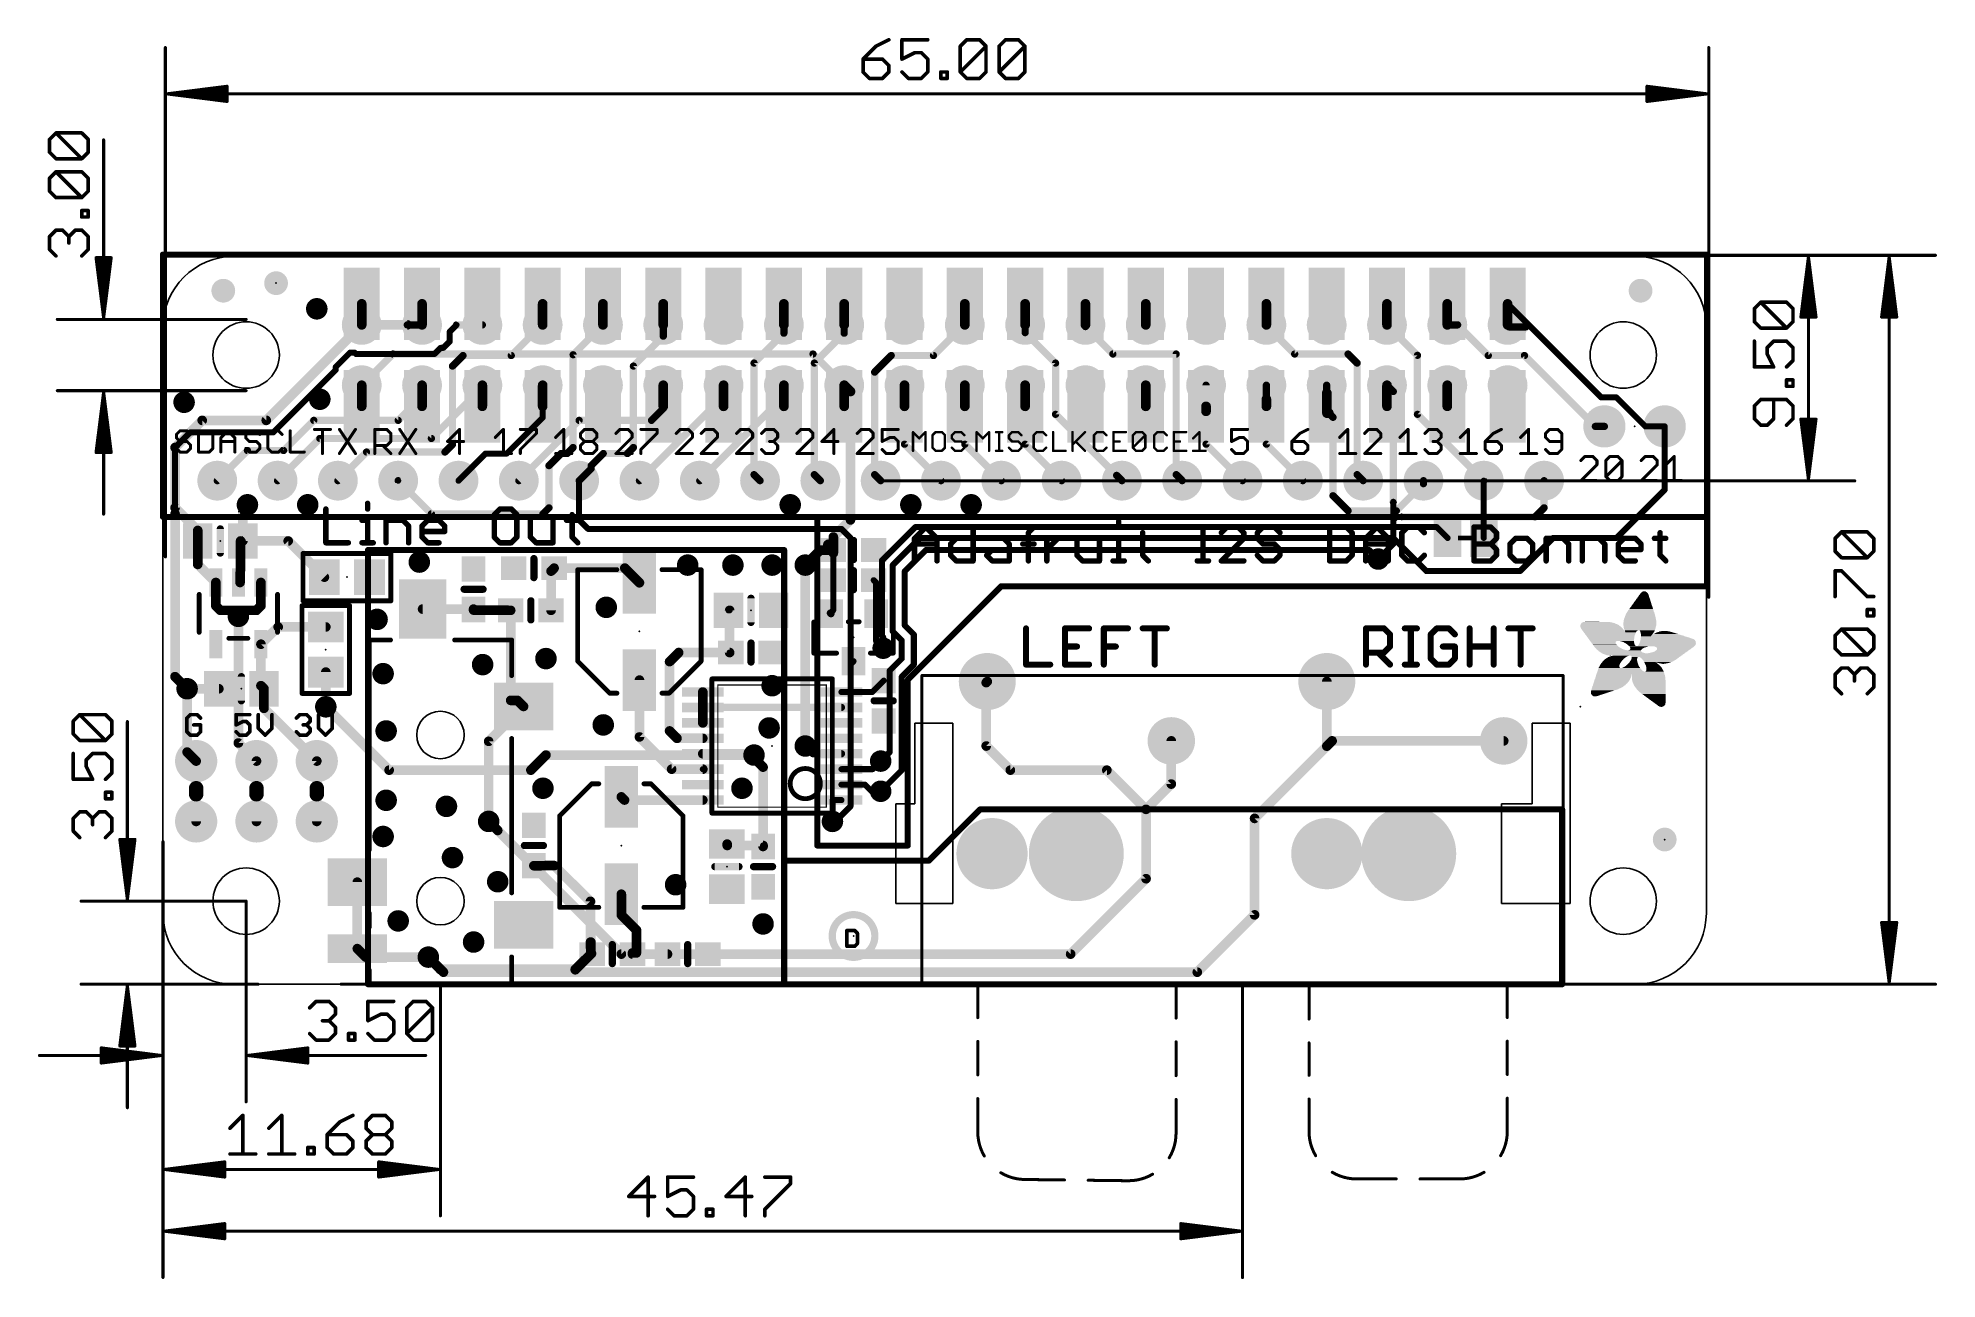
# Model space of a CAD drawing. Extents: x -5.3 to 74.7, y -12.4 to 39.9.
import ezdxf

# ---------------------------------------------------------------- set-up
doc = ezdxf.new("R2010")
doc.units = 0
for name, color, linetype in [('1', 12, 'CONTINUOUS'), ('16', 5, 'CONTINUOUS'), ('17', 110, 'CONTINUOUS'), ('18', 110, 'CONTINUOUS'), ('19', 53, 'CONTINUOUS'), ('20', 4, 'CONTINUOUS'), ('21', 40, 'CONTINUOUS'), ('23', 40, 'CONTINUOUS'), ('47', 253, 'CONTINUOUS')]:
    doc.layers.add(name, color=color, linetype=linetype)

# ---------------------------------------------------------------- blocks, each defined once
blk = doc.blocks.new('RECT')
blk.add_solid([(-0.5, -0.5), (0.5, -0.5), (-0.5, 0.5), (0.5, 0.5)])
blk = doc.blocks.new('ROUNDP')
at = {"const_width": 0.5}
blk.add_lwpolyline([(0, -0.25, 1), (0, 0.25, 1), (0, -0.25)], format="xyb", dxfattribs=at)
blk = doc.blocks.new('PIE')
at = {"const_width": 0.5}
blk.add_lwpolyline([(0, -0.25, 1), (0, 0.25, 1), (0, -0.25)], format="xyb", dxfattribs=at)
blk = doc.blocks.new('ROUNDV')
at = {"const_width": 0.5}
blk.add_lwpolyline([(0, -0.25, 1), (0, 0.25, 1), (0, -0.25)], format="xyb", dxfattribs=at)

msp = doc.modelspace()

# ---------------------------------------------------------------- linework, layer by layer
at = {"layer": '1'}
for points, const_width in [([(0, 30.734), (0, 19.685)], 0.254), ([(65.024, 30.734), (0, 30.734)], 0.254), ([(65.024, 16.764), (65.024, 30.734)], 0.254), ([(4.349, 23.749), (8.37, 27.77)], 0.4064), ([(32.4485, 26.4795), (33.739, 27.77)], 0.3048), ([(33.739, 27.77), (33.77, 27.77)], 0.3048), ([(36.31, 27.444), (36.31, 27.77)], 0.3048), ([(37.592, 26.162), (36.31, 27.444)], 0.3048), ([(51.55, 27.77), (52.832, 26.488)], 0.3048), ([(51.55, 27.77), (51.55, 27.77)], 0.254), ([(8.37, 25.23), (9.683, 26.543)], 0.3048), ([(9.683, 26.543), (27.377, 26.543)], 0.3048), ([(27.377, 26.543), (28.69, 25.23)], 0.3048), ([(29.972, 25.781), (30.6705, 26.4795)], 0.3048), ([(30.6705, 26.4795), (32.4485, 26.4795)], 0.3048), ([(52.832, 24.003), (52.832, 26.488)], 0.3048), ([(29.972, 21.463), (29.972, 25.781)], 0.3048), ([(37.592, 24.003), (37.592, 26.162)], 0.3048), ([(9.906, 23.749), (10.91, 24.753)], 0.3048), ([(10.91, 24.753), (10.91, 25.23)], 0.3048), ([(11.303, 22.987), (13.45, 25.134)], 0.3048), ([(13.45, 25.134), (13.45, 25.23)], 0.3048), ([(20.066, 21.209), (23.61, 24.753)], 0.3048), ([(21.07, 24.245), (21.07, 25.23)], 0.3048), ([(22.606, 21.209), (26.15, 24.753)], 0.3048), ([(23.61, 24.753), (23.61, 25.23)], 0.3048), ([(26.15, 24.753), (26.15, 25.23)], 0.3048), ([(28.69, 25.23), (28.956, 24.964)], 0.4064), ([(28.956, 24.964), (28.956, 19.558)], 0.4064), ([(31.23, 22.745), (31.23, 25.23)], 0.3048), ([(33.77, 22.745), (33.77, 25.23)], 0.3048), ([(36.31, 22.745), (36.31, 25.23)], 0.3048), ([(51.55, 25.23), (51.816, 24.964)], 0.3048), ([(51.816, 24.964), (51.816, 20.32)], 0.3048), ([(20.574, 23.749), (21.07, 24.245)], 0.3048), ([(40.1637, 21.4313), (37.592, 24.003)], 0.3048), ([(55.626, 21.209), (52.832, 24.003)], 0.3048), ([(0.508, 22.606), (1.651, 23.749)], 0.4064), ([(1.651, 23.749), (4.349, 23.749)], 0.4064), ([(5.08, 22.479), (6.35, 23.749)], 0.3048), ([(6.35, 23.749), (9.906, 23.749)], 0.3048), ([(14.986, 21.209), (17.526, 23.749)], 0.3048), ([(17.526, 23.749), (20.574, 23.749)], 0.3048), ([(0.508, 20.066), (0.508, 22.606)], 0.4064), ([(2.286, 21.209), (3.556, 22.479)], 0.3048), ([(3.556, 22.479), (5.08, 22.479)], 0.3048), ([(4.826, 21.209), (6.604, 22.987)], 0.3048), ([(6.604, 22.987), (11.303, 22.987)], 0.3048), ([(32.766, 21.209), (31.23, 22.745)], 0.3048), ([(35.306, 21.209), (33.77, 22.745)], 0.3048), ([(37.846, 21.209), (36.31, 22.745)], 0.3048), ([(30.226, 21.209), (29.972, 21.463)], 0.3048), ([(40.386, 21.209), (40.1638, 21.4312)], 0.3048), ([(40.386, 21.209), (40.1638, 21.4313)], 0.254), ([(55.626, 21.209), (55.626, 21.209)], 0.254), ([(58.166, 20.066), (58.166, 21.209)], 0.3048), ([(1.463, 19.111), (0.508, 20.066)], 0.4064), ([(3.363, 19.878), (3.363, 18.669)], 0.4064), ([(3.556, 20.193), (3.363, 20)], 0.254), ([(3.363, 20), (3.363, 19.878)], 0.254), ([(51.816, 19.558), (51.816, 20.32)], 0.254), ([(57.785, 19.685), (58.166, 20.066)], 0.3048), ([(0, 19.685), (27.559, 19.685)], 0.254), ([(1.463, 18.669), (1.463, 19.111)], 0.4064), ([(27.559, 19.685), (27.559, 5.842)], 0.254), ([(28.956, 19.558), (28.233, 18.835)], 0.4064), ([(51.943, 19.685), (51.816, 19.558)], 0.254), ([(51.816, 18.542), (51.816, 19.558)], 0.254), ([(52.197, 19.685), (51.943, 19.685)], 0.254), ([(52.197, 19.685), (57.785, 19.685)], 0.3048), ([(1.463, 18.669), (1.463, 17.6831)], 0.4064), ([(3.269, 18.669), (3.269, 17.846)], 0.4064), ([(3.363, 18.669), (3.269, 18.669)], 0.254), ([(5.273, 18.669), (3.363, 18.669)], 0.4064), ([(6.797, 17.145), (5.273, 18.669)], 0.4064), ([(8.636, 18.288), (26.162, 18.288)], 0.254), ([(8.636, 0), (8.636, 18.288)], 0.254), ([(26.162, 18.288), (26.162, 5.207)], 0.254), ([(27.051, 17.653), (27.686, 18.288)], 0.4064), ([(27.686, 18.288), (28.233, 18.288)], 0.4064), ([(28.233, 18.288), (28.0035, 18.5175)], 0.4064), ([(28.0035, 18.5175), (28.0035, 18.6055)], 0.254), ([(28.233, 18.835), (28.233, 18.288)], 0.4064), ([(28.233, 18.288), (28.233, 18.161)], 0.4064), ([(51.181, 17.907), (51.816, 18.542)], 0.254), ([(1.463, 17.6831), (2.225, 16.9211)], 0.4064), ([(3.2455, 16.9211), (3.269, 17.846)], 0.4064), ([(16.471, 17.526), (16.344, 17.399)], 0.4064), ([(16.344, 17.399), (16.344, 15.748)], 0.4064), ([(16.471, 17.526), (19.449, 17.526)], 0.4064), ([(19.449, 17.526), (20.066, 16.909)], 0.4064), ([(27.09, 17.692), (27.051, 17.653)], 0.4064), ([(28.233, 18.161), (28.233, 17.018)], 0.254), ([(2.225, 16.9211), (2.225, 15.936)], 0.4064), ([(4.125, 15.936), (4.125, 16.9211)], 0.4064), ([(28.233, 17.018), (28.233, 15.759)], 0.254), ([(29.933, 17.018), (30.033, 16.918)], 0.254), ([(30.033, 16.918), (30.033, 15.605)], 0.254), ([(31.369, 12.827), (35.306, 16.764)], 0.254), ([(35.306, 16.764), (65.024, 16.764)], 0.254), ([(2.225, 15.936), (2.413, 15.748)], 0.4064), ([(3.937, 15.748), (4.125, 15.936)], 0.4064), ([(10.934, 15.8), (13.0808, 15.8)], 0.4064), ([(13.0808, 15.7675), (13.0808, 15.8)], 0.4064), ([(2.413, 15.748), (3.175, 15.748)], 0.4064), ([(3.175, 15.748), (3.937, 15.748)], 0.4064), ([(3.175, 15.494), (3.175, 15.748)], 0.4064), ([(4.125, 14.3209), (4.8511, 15.047)], 0.4064), ([(4.8511, 15.047), (6.858, 15.047)], 0.4064), ([(13.081, 15.7578), (13.7249, 15.7529)], 0.4064), ([(13.081, 15.787), (13.081, 15.7675)], 0.254), ([(13.7249, 15.7529), (14.644, 15.748)], 0.4064), ([(14.644, 15.748), (14.644, 11.9551)], 0.4064), ([(23.865, 15.748), (23.865, 13.97)], 0.4064), ([(23.815, 15.748), (23.865, 15.748)], 0.254), ([(28.106, 15.632), (28.133, 15.605)], 0.3048), ([(28.233, 15.759), (28.106, 15.632)], 0.254), ([(30.033, 15.605), (30.033, 14.4521)], 0.254), ([(4.125, 14.3209), (4.125, 12.573)], 0.4064), ([(30.033, 14.4521), (30.3316, 14.1535)], 0.254), ([(21.336, 13.589), (21.717, 13.97)], 0.4064), ([(21.336, 10.668), (21.336, 13.589)], 0.4064), ([(21.717, 13.97), (23.865, 13.97)], 0.4064), ([(23.915, 13.97), (23.865, 13.97)], 0.254), ([(29.083, 13.605), (28.956, 13.478)], 0.254), ([(28.956, 13.478), (28.956, 12.308)], 0.254), ([(6.858, 13.147), (6.858, 11.684)], 0.4064), ([(20.066, 12.809), (20.066, 10.414)], 0.4064), ([(30.353, 12.788), (29.873, 12.308)], 0.254), ([(31.369, 5.842), (31.369, 12.827)], 0.254), ([(2.352, 12.446), (1.016, 12.446)], 0.4064), ([(1.016, 9.779), (1.016, 12.446)], 0.4064), ([(4.252, 12.446), (4.125, 12.573)], 0.4064), ([(4.252, 12.446), (4.252, 11.623)], 0.4064), ([(14.644, 11.9551), (14.9315, 11.9535)], 0.4064), ([(14.9315, 11.9535), (15.1845, 11.7005)], 0.4064), ([(22.734, 12.308), (22.734, 11.658)], 0.4064), ([(28.956, 12.308), (28.574, 12.308)], 0.254), ([(29.873, 12.308), (28.956, 12.308)], 0.254), ([(4.252, 11.623), (6.477, 9.398)], 0.4064), ([(15.184, 11.7), (13.716, 10.232)], 0.4064), ([(22.734, 11.658), (22.734, 11.008)], 0.4064), ([(22.734, 11.658), (28.574, 11.658)], 0.3048), ([(13.716, 10.232), (13.716, 6.858)], 0.4064), ([(20.066, 10.414), (21.422, 9.058)], 0.4064), ([(21.646, 10.358), (21.336, 10.668)], 0.4064), ([(22.734, 10.358), (21.646, 10.358)], 0.4064), ([(1.397, 9.398), (1.016, 9.779)], 0.4064), ([(22.734, 9.708), (24.709, 9.708)], 0.4064), ([(24.709, 9.708), (25.273, 9.144)], 0.4064), ([(24.864, 9.68), (24.709, 9.68)], 0.4064), ([(24.836, 9.708), (24.709, 9.708)], 0.254), ([(24.864, 9.68), (24.836, 9.708)], 0.254), ([(27.376, 9.708), (27.051, 10.033)], 0.3048), ([(28.574, 9.708), (27.376, 9.708)], 0.3048), ([(22.734, 9.058), (21.422, 9.058)], 0.4064), ([(22.734, 9.058), (22.734, 9.058)], 0.254), ([(25.273, 9.144), (25.273, 5.803)], 0.4064), ([(28.574, 9.058), (28.702, 9.058)], 0.254), ([(28.574, 9.058), (28.702, 9.058)], 0.254), ([(28.702, 9.058), (29.886, 9.058)], 0.254), ([(30.226, 9.398), (29.886, 9.058)], 0.254), ([(19.438, 7.758), (19.304, 7.892)], 0.4064), ([(28.574, 8.408), (29.565, 8.408)], 0.254), ([(29.565, 8.408), (29.845, 8.128)], 0.254), ([(30.226, 8.128), (29.845, 8.128)], 0.254), ([(22.734, 7.758), (19.438, 7.758)], 0.4064), ([(28.2015, 6.858), (28.2026, 7.758)], 0.254), ([(28.574, 7.758), (28.2026, 7.758)], 0.254), ([(32.258, 5.207), (34.417, 7.366)], 0.254), ([(34.417, 7.366), (58.928, 7.366)], 0.254), ([(58.928, 7.366), (58.928, 0)], 0.254), ([(28.194, 6.858), (28.2015, 6.858)], 0.254), ([(23.7604, 5.903), (23.7641, 5.8454)], 0.4064), ([(23.7641, 5.8454), (25.273, 5.8454)], 0.4064), ([(25.273, 5.8454), (25.273, 5.803)], 0.254), ([(25.273, 5.803), (25.273, 5.803)], 0.254), ([(27.559, 5.842), (31.369, 5.842)], 0.254), ([(16.4758, 4.9968), (15.621, 4.992)], 0.4064), ([(18.0019, 3.49), (16.4758, 4.9968)], 0.4064), ([(17.9875, 3.4852), (16.4758, 4.9968)], 0.4064), ([(18.0048, 3.49), (16.4758, 4.9968)], 0.4064), ([(26.162, 5.207), (32.258, 5.207)], 0.254), ([(8.184, 4.3), (8.184, 1.5)], 0.4064), ([(18.0048, 3.49), (18.0019, 1.7761)], 0.4064), ([(18.0019, 3.49), (18.0048, 1.7761)], 0.4064), ([(18.0019, 3.49), (18.0019, 1.7761)], 0.4064), ([(18.0019, 3.49), (18.0116, 1.7761)], 0.4064), ([(18.0048, 3.49), (18.0048, 1.7761)], 0.4064), ([(18.0048, 3.49), (18.0173, 1.7761)], 0.4064), ([(18.0048, 3.49), (18.0202, 1.7761)], 0.4064), ([(19.304, 3.792), (19.304, 2.921)], 0.4064), ([(19.304, 2.921), (19.939, 2.286)], 0.4064), ([(19.939, 2.286), (19.939, 1.336)], 0.4064), ([(8.184, 1.5), (8.541, 1.143)], 0.4064), ([(18.0048, 1.7761), (18.0173, 1.27)], 0.4064), ([(18.0048, 1.7761), (18.0202, 1.27)], 0.4064), ([(18.0173, 1.7761), (18.0173, 1.27)], 0.4064), ([(18.0173, 1.7761), (18.0187, 1.2686)], 0.4064), ([(18.0202, 1.7761), (18.0173, 1.27)], 0.4064), ([(18.0173, 1.7761), (18.023, 1.27)], 0.4064), ([(18.0173, 1.7761), (18.0202, 1.27)], 0.4064), ([(18.0202, 1.7761), (18.023, 1.27)], 0.4064), ([(18.0202, 1.7761), (18.0202, 1.27)], 0.4064), ([(18.073, 1.7147), (18.0019, 1.7761)], 0.254), ([(18.073, 1.7147), (18.0116, 1.7761)], 0.254), ([(18.073, 1.27), (18.073, 1.7147)], 0.254), ([(8.541, 1.143), (11.176, 1.143)], 0.4064), ([(8.541, 1.143), (11.1729, 1.1399)], 0.4064), ([(11.6871, 0.6256), (11.1729, 1.1399)], 0.4064), ([(11.684, 0.6163), (11.1729, 1.1399)], 0.4064), ([(11.684, 0.635), (11.176, 1.143)], 0.4064), ([(11.684, 0.6288), (11.176, 1.143)], 0.4064), ([(17.363, 0.6288), (11.684, 0.635)], 0.4064), ([(17.3661, 0.6194), (11.684, 0.6288)], 0.4064), ([(17.363, 0.61), (11.684, 0.6163)], 0.4064), ([(17.363, 0.6163), (11.6871, 0.6256)], 0.4064), ([(17.8666, 1.1199), (17.363, 0.6288)], 0.4064), ([(17.8683, 1.1182), (17.363, 0.61)], 0.4064), ([(17.8697, 1.1168), (17.363, 0.6163)], 0.4064), ([(17.8697, 1.1168), (17.363, 0.61)], 0.4064), ([(17.8666, 1.1199), (17.3661, 0.6194)], 0.4064), ([(17.8683, 1.1182), (17.3661, 0.6194)], 0.4064), ([(17.8697, 1.1168), (17.3661, 0.6194)], 0.4064), ([(18.048, 1.295), (17.8666, 1.1199)], 0.4064), ([(18.048, 1.295), (17.8683, 1.1182)], 0.4064), ([(18.048, 1.295), (17.8697, 1.1168)], 0.4064), ([(18.023, 1.27), (17.8666, 1.1199)], 0.254), ([(18.0187, 1.2686), (17.8666, 1.1199)], 0.254), ([(18.0173, 1.27), (17.8683, 1.1182)], 0.254), ([(18.0187, 1.2686), (17.8683, 1.1182)], 0.254), ([(18.023, 1.27), (17.8697, 1.1168)], 0.254), ([(18.0202, 1.27), (17.8697, 1.1168)], 0.254), ([(18.0187, 1.2686), (17.8697, 1.1168)], 0.254), ([(18.073, 1.27), (18.0202, 1.27)], 0.254), ([(18.073, 1.27), (18.023, 1.27)], 0.254), ([(19.939, 1.3195), (19.773, 1.3195)], 0.4064), ([(19.773, 1.27), (21.248, 1.27)], 0.4064), ([(19.773, 1.27), (19.873, 1.27)], 0.254), ([(19.873, 1.27), (19.939, 1.336)], 0.254), ([(58.928, 0), (8.636, 0)], 0.254)]:
    msp.add_lwpolyline(points, dxfattribs=dict(at, const_width=const_width))
for points, const_width in [([(0.0635, 30.734, 1), (-0.0635, 30.734)], 0.127), ([(0, 30.7975, 1), (0, 30.6705)], 0.127), ([(65.0875, 30.734, 1), (64.9605, 30.734)], 0.127), ([(65.024, 30.6705, 1), (65.024, 30.7975)], 0.127), ([(8.4418, 27.6982, 1), (8.2982, 27.8418)], 0.2032), ([(33.739, 27.8462, 1), (33.739, 27.6938)], 0.1524), ([(33.7929, 27.7161, 1), (33.6851, 27.8239)], 0.1524), ([(33.77, 27.6938, 1), (33.77, 27.8462)], 0.1524), ([(36.3862, 27.77, 1), (36.2338, 27.77)], 0.1524), ([(36.3639, 27.4979, 1), (36.2561, 27.3901)], 0.1524), ([(36.2338, 27.444, 1), (36.3862, 27.444)], 0.1524), ([(51.6039, 27.8239, 1), (51.4961, 27.7161)], 0.1524), ([(51.5949, 27.8149, 1), (51.5051, 27.7251)], 0.127), ([(51.5051, 27.7251, 1), (51.5949, 27.8149)], 0.127), ([(9.683, 26.6192, 1), (9.683, 26.4668)], 0.1524), ([(9.7369, 26.4891, 1), (9.6291, 26.5969)], 0.1524), ([(27.4309, 26.5969, 1), (27.3231, 26.4891)], 0.1524), ([(27.377, 26.4668, 1), (27.377, 26.6192)], 0.1524), ([(30.6705, 26.5557, 1), (30.6705, 26.4033)], 0.1524), ([(30.7244, 26.4256, 1), (30.6166, 26.5334)], 0.1524), ([(32.3946, 26.5334, 1), (32.5024, 26.4256)], 0.1524), ([(32.4485, 26.4033, 1), (32.4485, 26.5557)], 0.1524), ([(52.9082, 26.488, 1), (52.7558, 26.488)], 0.1524), ([(52.7781, 26.4341, 1), (52.8859, 26.5419)], 0.1524), ([(30.0482, 25.781, 1), (29.8958, 25.781)], 0.1524), ([(29.9181, 25.8349, 1), (30.0259, 25.7271)], 0.1524), ([(37.6682, 26.162, 1), (37.5158, 26.162)], 0.1524), ([(37.5381, 26.1081, 1), (37.6459, 26.2159)], 0.1524), ([(8.3161, 25.2839, 1), (8.4239, 25.1761)], 0.1524), ([(10.9862, 25.23, 1), (10.8338, 25.23)], 0.1524), ([(10.8338, 24.753, 1), (10.9862, 24.753)], 0.1524), ([(10.9639, 24.6991, 1), (10.8561, 24.8069)], 0.1524), ([(13.5262, 25.23, 1), (13.3738, 25.23)], 0.1524), ([(13.3738, 25.134, 1), (13.5262, 25.134)], 0.1524), ([(13.5039, 25.0801, 1), (13.3961, 25.1879)], 0.1524), ([(21.1462, 25.23, 1), (20.9938, 25.23)], 0.1524), ([(23.6862, 25.23, 1), (23.5338, 25.23)], 0.1524), ([(23.5338, 24.753, 1), (23.6862, 24.753)], 0.1524), ([(23.6639, 24.6991, 1), (23.5561, 24.8069)], 0.1524), ([(26.2262, 25.23, 1), (26.0738, 25.23)], 0.1524), ([(26.0738, 24.753, 1), (26.2262, 24.753)], 0.1524), ([(26.2039, 24.6991, 1), (26.0961, 24.8069)], 0.1524), ([(28.7618, 25.3018, 1), (28.6182, 25.1582)], 0.2032), ([(28.6361, 25.1761, 1), (28.7439, 25.2839)], 0.1524), ([(29.0576, 24.964, 1), (28.8544, 24.964)], 0.2032), ([(28.8842, 24.8922, 1), (29.0278, 25.0358)], 0.2032), ([(31.3062, 25.23, 1), (31.1538, 25.23)], 0.1524), ([(33.8462, 25.23, 1), (33.6938, 25.23)], 0.1524), ([(36.3862, 25.23, 1), (36.2338, 25.23)], 0.1524), ([(51.6039, 25.2839, 1), (51.4961, 25.1761)], 0.1524), ([(51.8922, 24.964, 1), (51.7398, 24.964)], 0.1524), ([(51.7621, 24.9101, 1), (51.8699, 25.0179)], 0.1524), ([(20.9938, 24.245, 1), (21.1462, 24.245)], 0.1524), ([(21.1239, 24.1911, 1), (21.0161, 24.2989)], 0.1524), ([(37.6459, 24.0569, 1), (37.5381, 23.9491)], 0.1524), ([(37.5158, 24.003, 1), (37.6682, 24.003)], 0.1524), ([(52.8859, 24.0569, 1), (52.7781, 23.9491)], 0.1524), ([(52.7558, 24.003, 1), (52.9082, 24.003)], 0.1524), ([(1.651, 23.8506, 1), (1.651, 23.6474)], 0.2032), ([(1.7228, 23.6772, 1), (1.5792, 23.8208)], 0.2032), ([(4.2772, 23.8208, 1), (4.4208, 23.6772)], 0.2032), ([(4.349, 23.6474, 1), (4.349, 23.8506)], 0.2032), ([(6.35, 23.8252, 1), (6.35, 23.6728)], 0.1524), ([(6.4039, 23.6951, 1), (6.2961, 23.8029)], 0.1524), ([(9.8521, 23.8029, 1), (9.9599, 23.6951)], 0.1524), ([(9.906, 23.6728, 1), (9.906, 23.8252)], 0.1524), ([(17.526, 23.8252, 1), (17.526, 23.6728)], 0.1524), ([(17.5799, 23.6951, 1), (17.4721, 23.8029)], 0.1524), ([(20.5201, 23.8029, 1), (20.6279, 23.6951)], 0.1524), ([(20.574, 23.6728, 1), (20.574, 23.8252)], 0.1524), ([(0.6096, 22.606, 1), (0.4064, 22.606)], 0.2032), ([(0.4362, 22.6778, 1), (0.5798, 22.5342)], 0.2032), ([(3.556, 22.5552, 1), (3.556, 22.4028)], 0.1524), ([(3.6099, 22.4251, 1), (3.5021, 22.5329)], 0.1524), ([(5.0261, 22.5329, 1), (5.1339, 22.4251)], 0.1524), ([(5.08, 22.4028, 1), (5.08, 22.5552)], 0.1524), ([(6.604, 23.0632, 1), (6.604, 22.9108)], 0.1524), ([(6.6579, 22.9331, 1), (6.5501, 23.0409)], 0.1524), ([(11.2491, 23.0409, 1), (11.3569, 22.9331)], 0.1524), ([(11.303, 22.9108, 1), (11.303, 23.0632)], 0.1524), ([(31.2839, 22.7989, 1), (31.1761, 22.6911)], 0.1524), ([(31.1538, 22.745, 1), (31.3062, 22.745)], 0.1524), ([(33.8239, 22.7989, 1), (33.7161, 22.6911)], 0.1524), ([(33.6938, 22.745, 1), (33.8462, 22.745)], 0.1524), ([(36.3639, 22.7989, 1), (36.2561, 22.6911)], 0.1524), ([(36.2338, 22.745, 1), (36.3862, 22.745)], 0.1524), ([(30.0259, 21.5169, 1), (29.9181, 21.4091)], 0.1524), ([(2.2321, 21.2629, 1), (2.3399, 21.1551)], 0.1524), ([(4.7721, 21.2629, 1), (4.8799, 21.1551)], 0.1524), ([(14.9321, 21.2629, 1), (15.0399, 21.1551)], 0.1524), ([(20.0121, 21.2629, 1), (20.1199, 21.1551)], 0.1524), ([(22.5521, 21.2629, 1), (22.6599, 21.1551)], 0.1524), ([(29.8958, 21.463, 1), (30.0482, 21.463)], 0.1524), ([(30.1721, 21.1551, 1), (30.2799, 21.2629)], 0.1524), ([(32.7121, 21.1551, 1), (32.8199, 21.2629)], 0.1524), ([(35.2521, 21.1551, 1), (35.3599, 21.2629)], 0.1524), ([(37.7921, 21.1551, 1), (37.8999, 21.2629)], 0.1524), ([(40.2176, 21.4851, 1), (40.1099, 21.3774)], 0.1524), ([(40.1099, 21.3774, 1), (40.2176, 21.4851)], 0.1524), ([(40.2087, 21.4762, 1), (40.1188, 21.3863)], 0.127), ([(40.3321, 21.1551, 1), (40.4399, 21.2629)], 0.1524), ([(40.3411, 21.1641, 1), (40.4309, 21.2539)], 0.127), ([(55.5721, 21.1551, 1), (55.6799, 21.2629)], 0.1524), ([(55.6709, 21.2539, 1), (55.5811, 21.1641)], 0.127), ([(55.5811, 21.1641, 1), (55.6709, 21.2539)], 0.127), ([(58.2422, 21.209, 1), (58.0898, 21.209)], 0.1524), ([(0.4064, 20.066, 1), (0.6096, 20.066)], 0.2032), ([(0.5798, 20.1378, 1), (0.4362, 19.9942)], 0.2032), ([(3.4646, 19.878, 1), (3.2614, 19.878)], 0.2032), ([(3.4265, 20, 1), (3.2995, 20)], 0.127), ([(3.3181, 20.0449, 1), (3.4079, 19.9551)], 0.127), ([(3.6009, 20.1481, 1), (3.5111, 20.2379)], 0.127), ([(51.7398, 20.32, 1), (51.8922, 20.32)], 0.1524), ([(51.8795, 20.32, 1), (51.7525, 20.32)], 0.127), ([(58.0898, 20.066, 1), (58.2422, 20.066)], 0.1524), ([(58.2199, 20.0121, 1), (58.1121, 20.1199)], 0.1524), ([(0, 19.7485, 1), (0, 19.6215)], 0.127), ([(-0.0635, 19.685, 1), (0.0635, 19.685)], 0.127), ([(1.5646, 19.111, 1), (1.3614, 19.111)], 0.2032), ([(1.3912, 19.0392, 1), (1.5348, 19.1828)], 0.2032), ([(3.2995, 19.878, 1), (3.4265, 19.878)], 0.127), ([(27.6225, 19.685, 1), (27.4955, 19.685)], 0.127), ([(27.559, 19.6215, 1), (27.559, 19.7485)], 0.127), ([(28.8544, 19.558, 1), (29.0576, 19.558)], 0.2032), ([(29.0278, 19.4862, 1), (28.8842, 19.6298)], 0.2032), ([(51.8795, 19.558, 1), (51.7525, 19.558)], 0.127), ([(51.7711, 19.6029, 1), (51.8609, 19.5131)], 0.127), ([(51.7525, 19.558, 1), (51.8795, 19.558)], 0.127), ([(51.943, 19.7485, 1), (51.943, 19.6215)], 0.127), ([(51.9879, 19.6401, 1), (51.8981, 19.7299)], 0.127), ([(52.197, 19.7612, 1), (52.197, 19.6088)], 0.1524), ([(52.197, 19.6215, 1), (52.197, 19.7485)], 0.127), ([(57.7311, 19.7389, 1), (57.8389, 19.6311)], 0.1524), ([(57.785, 19.6088, 1), (57.785, 19.7612)], 0.1524), ([(1.5646, 18.669, 1), (1.3614, 18.669)], 0.2032), ([(1.3614, 18.669, 1), (1.5646, 18.669)], 0.2032), ([(3.3706, 18.669, 1), (3.1674, 18.669)], 0.2032), ([(3.269, 18.7325, 1), (3.269, 18.6055)], 0.127), ([(3.363, 18.7706, 1), (3.363, 18.5674)], 0.2032), ([(3.2614, 18.669, 1), (3.4646, 18.669)], 0.2032), ([(3.363, 18.6055, 1), (3.363, 18.7325)], 0.127), ([(5.3448, 18.7408, 1), (5.2012, 18.5972)], 0.2032), ([(5.273, 18.5674, 1), (5.273, 18.7706)], 0.2032), ([(8.636, 18.3515, 1), (8.636, 18.2245)], 0.127), ([(8.6995, 18.288, 1), (8.5725, 18.288)], 0.127), ([(26.2255, 18.288, 1), (26.0985, 18.288)], 0.127), ([(26.162, 18.2245, 1), (26.162, 18.3515)], 0.127), ([(27.686, 18.3896, 1), (27.686, 18.1864)], 0.2032), ([(27.7578, 18.2162, 1), (27.6142, 18.3598)], 0.2032), ([(28.0753, 18.5893, 1), (27.9317, 18.4457)], 0.2032), ([(28.067, 18.6055, 1), (27.94, 18.6055)], 0.127), ([(27.94, 18.5175, 1), (28.067, 18.5175)], 0.127), ([(28.3346, 18.835, 1), (28.1314, 18.835)], 0.2032), ([(28.3346, 18.288, 1), (28.1314, 18.288)], 0.2032), ([(28.1612, 18.9068, 1), (28.3048, 18.7632)], 0.2032), ([(28.1612, 18.2162, 1), (28.3048, 18.3598)], 0.2032), ([(28.233, 18.1864, 1), (28.233, 18.3896)], 0.2032), ([(51.7525, 18.542, 1), (51.8795, 18.542)], 0.127), ([(51.8609, 18.4971, 1), (51.7711, 18.5869)], 0.127), ([(1.3614, 17.6831, 1), (1.5646, 17.6831)], 0.2032), ([(1.5348, 17.7549, 1), (1.3912, 17.6113)], 0.2032), ([(3.3706, 17.8434, 1), (3.1674, 17.8486)], 0.2032), ([(3.1674, 17.846, 1), (3.3706, 17.846)], 0.2032), ([(16.4456, 17.399, 1), (16.2424, 17.399)], 0.2032), ([(16.471, 17.6276, 1), (16.471, 17.4244)], 0.2032), ([(16.5428, 17.4542, 1), (16.3992, 17.5978)], 0.2032), ([(19.5208, 17.5978, 1), (19.3772, 17.4542)], 0.2032), ([(19.449, 17.4244, 1), (19.449, 17.6276)], 0.2032), ([(26.9792, 17.7248, 1), (27.1228, 17.5812)], 0.2032), ([(26.9792, 17.7248, 1), (27.1228, 17.5812)], 0.2032), ([(27.1618, 17.6202, 1), (27.0182, 17.7638)], 0.2032), ([(28.1314, 18.288, 1), (28.3346, 18.288)], 0.2032), ([(28.1314, 18.161, 1), (28.3346, 18.161)], 0.2032), ([(28.2965, 18.161, 1), (28.1695, 18.161)], 0.127), ([(51.1361, 17.9519, 1), (51.2259, 17.8621)], 0.127), ([(2.3266, 16.9211, 1), (2.1234, 16.9211)], 0.2032), ([(2.1532, 16.8493, 1), (2.2968, 16.9929)], 0.2032), ([(3.1439, 16.9237, 1), (3.3471, 16.9185)], 0.2032), ([(4.2266, 16.9211, 1), (4.0234, 16.9211)], 0.2032), ([(6.7252, 17.0732, 1), (6.8688, 17.2168)], 0.2032), ([(16.2722, 17.4708, 1), (16.4158, 17.3272)], 0.2032), ([(19.9942, 16.8372, 1), (20.1378, 16.9808)], 0.2032), ([(28.2965, 17.018, 1), (28.1695, 17.018)], 0.127), ([(28.1695, 17.018, 1), (28.2965, 17.018)], 0.127), ([(29.9779, 17.0629, 1), (29.8881, 16.9731)], 0.127), ([(30.0965, 16.918, 1), (29.9695, 16.918)], 0.127), ([(29.9881, 16.8731, 1), (30.0779, 16.9629)], 0.127), ([(35.306, 16.8275, 1), (35.306, 16.7005)], 0.127), ([(35.3509, 16.7191, 1), (35.2611, 16.8089)], 0.127), ([(64.9605, 16.764, 1), (65.0875, 16.764)], 0.127), ([(65.024, 16.7005, 1), (65.024, 16.8275)], 0.127), ([(2.1234, 15.936, 1), (2.3266, 15.936)], 0.2032), ([(2.2968, 16.0078, 1), (2.1532, 15.8642)], 0.2032), ([(4.0234, 15.936, 1), (4.2266, 15.936)], 0.2032), ([(4.1968, 15.8642, 1), (4.0532, 16.0078)], 0.2032), ([(10.934, 15.9016, 1), (10.934, 15.6984)], 0.2032), ([(13.1824, 15.8, 1), (12.9792, 15.8)], 0.2032), ([(13.0808, 15.6984, 1), (13.0808, 15.9016)], 0.2032), ([(2.413, 15.8496, 1), (2.413, 15.6464)], 0.2032), ([(2.3412, 15.6762, 1), (2.4848, 15.8198)], 0.2032), ([(3.175, 15.8496, 1), (3.175, 15.6464)], 0.2032), ([(3.2766, 15.748, 1), (3.0734, 15.748)], 0.2032), ([(3.0734, 15.494, 1), (3.2766, 15.494)], 0.2032), ([(3.175, 15.6464, 1), (3.175, 15.8496)], 0.2032), ([(3.8652, 15.8198, 1), (4.0088, 15.6762)], 0.2032), ([(3.937, 15.6464, 1), (3.937, 15.8496)], 0.2032), ([(4.8511, 15.1486, 1), (4.8511, 14.9454)], 0.2032), ([(4.9229, 14.9752, 1), (4.7793, 15.1188)], 0.2032), ([(6.858, 14.9454, 1), (6.858, 15.1486)], 0.2032), ([(12.9792, 15.7675, 1), (13.1824, 15.7675)], 0.2032), ([(13.0818, 15.8593, 1), (13.0802, 15.6562)], 0.2032), ([(13.1445, 15.787, 1), (13.0175, 15.787)], 0.127), ([(13.0175, 15.7675, 1), (13.1445, 15.7675)], 0.127), ([(13.7254, 15.8545, 1), (13.7244, 15.6513)], 0.2032), ([(13.7241, 15.6513, 1), (13.7257, 15.8545)], 0.2032), ([(14.7456, 15.748, 1), (14.5424, 15.748)], 0.2032), ([(14.6435, 15.6464, 1), (14.6445, 15.8496)], 0.2032), ([(16.2424, 15.748, 1), (16.4456, 15.748)], 0.2032), ([(23.9666, 15.748, 1), (23.7634, 15.748)], 0.2032), ([(23.815, 15.8115, 1), (23.815, 15.6845)], 0.127), ([(23.865, 15.6845, 1), (23.865, 15.8115)], 0.127), ([(28.1599, 15.6859, 1), (28.0521, 15.5781)], 0.1524), ([(28.0611, 15.6769, 1), (28.1509, 15.5871)], 0.127), ([(28.0791, 15.5511, 1), (28.1869, 15.6589)], 0.1524), ([(28.1695, 15.759, 1), (28.2965, 15.759)], 0.127), ([(28.2779, 15.7141, 1), (28.1881, 15.8039)], 0.127), ([(30.0965, 15.605, 1), (29.9695, 15.605)], 0.127), ([(29.9695, 15.605, 1), (30.0965, 15.605)], 0.127), ([(4.2266, 14.3209, 1), (4.0234, 14.3209)], 0.2032), ([(4.0532, 14.3927, 1), (4.1968, 14.2491)], 0.2032), ([(30.0779, 14.497, 1), (29.9881, 14.4072)], 0.127), ([(29.9695, 14.4521, 1), (30.0965, 14.4521)], 0.127), ([(21.4376, 13.589, 1), (21.2344, 13.589)], 0.2032), ([(21.2642, 13.6608, 1), (21.4078, 13.5172)], 0.2032), ([(21.717, 14.0716, 1), (21.717, 13.8684)], 0.2032), ([(21.7888, 13.8982, 1), (21.6452, 14.0418)], 0.2032), ([(23.7634, 13.97, 1), (23.9666, 13.97)], 0.2032), ([(23.865, 14.0335, 1), (23.865, 13.9065)], 0.127), ([(23.865, 13.8684, 1), (23.865, 14.0716)], 0.2032), ([(23.915, 13.9065, 1), (23.915, 14.0335)], 0.127), ([(29.0195, 13.478, 1), (28.8925, 13.478)], 0.127), ([(29.1279, 13.5601, 1), (29.0381, 13.6499)], 0.127), ([(30.2867, 14.1086, 1), (30.3765, 14.1984)], 0.127), ([(6.9596, 13.147, 1), (6.7564, 13.147)], 0.2032), ([(20.1676, 12.809, 1), (19.9644, 12.809)], 0.2032), ([(28.9111, 13.5229, 1), (29.0009, 13.4331)], 0.127), ([(30.3979, 12.7431, 1), (30.3081, 12.8329)], 0.127), ([(31.4325, 12.827, 1), (31.3055, 12.827)], 0.127), ([(31.3241, 12.8719, 1), (31.4139, 12.7821)], 0.127), ([(1.016, 12.5476, 1), (1.016, 12.3444)], 0.2032), ([(1.1176, 12.446, 1), (0.9144, 12.446)], 0.2032), ([(2.352, 12.3444, 1), (2.352, 12.5476)], 0.2032), ([(4.0234, 12.573, 1), (4.2266, 12.573)], 0.2032), ([(4.1968, 12.6448, 1), (4.0532, 12.5012)], 0.2032), ([(4.3536, 12.446, 1), (4.1504, 12.446)], 0.2032), ([(4.1802, 12.3742, 1), (4.3238, 12.5178)], 0.2032), ([(14.6445, 12.0567, 1), (14.6435, 11.8535)], 0.2032), ([(14.5424, 11.9551, 1), (14.7456, 11.9551)], 0.2032), ([(15.0033, 12.0254, 1), (14.8596, 11.8817)], 0.2032), ([(14.9309, 11.8519, 1), (14.932, 12.0551)], 0.2032), ([(22.8356, 12.308, 1), (22.6324, 12.308)], 0.2032), ([(28.574, 12.3715, 1), (28.574, 12.2445)], 0.127), ([(28.956, 12.3715, 1), (28.956, 12.2445)], 0.127), ([(28.8925, 12.308, 1), (29.0195, 12.308)], 0.127), ([(28.956, 12.2445, 1), (28.956, 12.3715)], 0.127), ([(29.8281, 12.3529, 1), (29.9179, 12.2631)], 0.127), ([(29.873, 12.2445, 1), (29.873, 12.3715)], 0.127), ([(4.1504, 11.623, 1), (4.3536, 11.623)], 0.2032), ([(4.3238, 11.6948, 1), (4.1802, 11.5512)], 0.2032), ([(6.7564, 11.684, 1), (6.9596, 11.684)], 0.2032), ([(15.2558, 11.6282, 1), (15.1122, 11.7718)], 0.2032), ([(15.1127, 11.6287, 1), (15.2564, 11.7724)], 0.2032), ([(22.8356, 11.658, 1), (22.6324, 11.658)], 0.2032), ([(22.6324, 11.658, 1), (22.8356, 11.658)], 0.2032), ([(22.734, 11.7342, 1), (22.734, 11.5818)], 0.1524), ([(28.574, 11.5818, 1), (28.574, 11.7342)], 0.1524), ([(13.8176, 10.232, 1), (13.6144, 10.232)], 0.2032), ([(13.6442, 10.3038, 1), (13.7878, 10.1602)], 0.2032), ([(19.9644, 10.414, 1), (20.1676, 10.414)], 0.2032), ([(20.1378, 10.4858, 1), (19.9942, 10.3422)], 0.2032), ([(21.2344, 10.668, 1), (21.4376, 10.668)], 0.2032), ([(21.4078, 10.7398, 1), (21.2642, 10.5962)], 0.2032), ([(21.646, 10.4596, 1), (21.646, 10.2564)], 0.2032), ([(21.5742, 10.2862, 1), (21.7178, 10.4298)], 0.2032), ([(22.6324, 11.008, 1), (22.8356, 11.008)], 0.2032), ([(22.734, 10.2564, 1), (22.734, 10.4596)], 0.2032), ([(0.9144, 9.779, 1), (1.1176, 9.779)], 0.2032), ([(1.0878, 9.8508, 1), (0.9442, 9.7072)], 0.2032), ([(22.734, 9.8096, 1), (22.734, 9.6064)], 0.2032), ([(24.709, 9.7816, 1), (24.709, 9.5784)], 0.2032), ([(24.7808, 9.7798, 1), (24.6372, 9.6362)], 0.2032), ([(24.709, 9.7715, 1), (24.709, 9.6445)], 0.127), ([(24.709, 9.6064, 1), (24.709, 9.8096)], 0.2032), ([(24.8809, 9.7529, 1), (24.7911, 9.6631)], 0.127), ([(24.8191, 9.6351, 1), (24.9089, 9.7249)], 0.127), ([(24.864, 9.5784, 1), (24.864, 9.7816)], 0.2032), ([(24.836, 9.6445, 1), (24.836, 9.7715)], 0.127), ([(27.1049, 10.0869, 1), (26.9971, 9.9791)], 0.1524), ([(27.376, 9.7842, 1), (27.376, 9.6318)], 0.1524), ([(27.3221, 9.6541, 1), (27.4299, 9.7619)], 0.1524), ([(28.574, 9.6318, 1), (28.574, 9.7842)], 0.1524), ([(1.3252, 9.3262, 1), (1.4688, 9.4698)], 0.2032), ([(6.4052, 9.3262, 1), (6.5488, 9.4698)], 0.2032), ([(21.422, 9.1596, 1), (21.422, 8.9564)], 0.2032), ([(21.3502, 8.9862, 1), (21.4938, 9.1298)], 0.2032), ([(22.734, 9.1215, 1), (22.734, 8.9945)], 0.127), ([(22.734, 8.9564, 1), (22.734, 9.1596)], 0.2032), ([(22.734, 8.9945, 1), (22.734, 9.1215)], 0.127), ([(25.3746, 9.144, 1), (25.1714, 9.144)], 0.2032), ([(25.2012, 9.0722, 1), (25.3448, 9.2158)], 0.2032), ([(28.574, 9.1215, 1), (28.574, 8.9945)], 0.127), ([(28.574, 9.1215, 1), (28.574, 8.9945)], 0.127), ([(28.702, 9.1215, 1), (28.702, 8.9945)], 0.127), ([(28.702, 8.9945, 1), (28.702, 9.1215)], 0.127), ([(28.702, 8.9945, 1), (28.702, 9.1215)], 0.127), ([(29.8411, 9.1029, 1), (29.9309, 9.0131)], 0.127), ([(29.886, 8.9945, 1), (29.886, 9.1215)], 0.127), ([(30.2709, 9.3531, 1), (30.1811, 9.4429)], 0.127), ([(19.3758, 7.9638, 1), (19.2322, 7.8202)], 0.2032), ([(28.574, 8.4715, 1), (28.574, 8.3445)], 0.127), ([(29.6099, 8.4529, 1), (29.5201, 8.3631)], 0.127), ([(29.565, 8.3445, 1), (29.565, 8.4715)], 0.127), ([(29.845, 8.1915, 1), (29.845, 8.0645)], 0.127), ([(29.8001, 8.0831, 1), (29.8899, 8.1729)], 0.127), ([(30.226, 8.0645, 1), (30.226, 8.1915)], 0.127), ([(19.438, 7.8596, 1), (19.438, 7.6564)], 0.2032), ([(19.3662, 7.6862, 1), (19.5098, 7.8298)], 0.2032), ([(22.734, 7.6564, 1), (22.734, 7.8596)], 0.2032), ([(28.2026, 7.8215, 1), (28.2026, 7.6945)], 0.127), ([(28.2661, 7.7579, 1), (28.1391, 7.7581)], 0.127), ([(28.574, 7.6945, 1), (28.574, 7.8215)], 0.127), ([(34.417, 7.4295, 1), (34.417, 7.3025)], 0.127), ([(34.4619, 7.3211, 1), (34.3721, 7.4109)], 0.127), ([(58.9915, 7.366, 1), (58.8645, 7.366)], 0.127), ([(58.928, 7.3025, 1), (58.928, 7.4295)], 0.127), ([(13.6144, 6.858, 1), (13.8176, 6.858)], 0.2032), ([(28.194, 6.9215, 1), (28.194, 6.7945)], 0.127), ([(28.138, 6.8581, 1), (28.265, 6.8579)], 0.127), ([(28.2015, 6.7945, 1), (28.2015, 6.9215)], 0.127), ([(23.8617, 5.9097, 1), (23.659, 5.8963)], 0.2032), ([(23.7641, 5.947, 1), (23.7641, 5.7438)], 0.2032), ([(23.6628, 5.8388, 1), (23.8655, 5.8521)], 0.2032), ([(25.1714, 5.803, 1), (25.3746, 5.803)], 0.2032), ([(25.3365, 5.8454, 1), (25.2095, 5.8454)], 0.127), ([(25.3179, 5.8479, 1), (25.2281, 5.7581)], 0.127), ([(25.2095, 5.803, 1), (25.3365, 5.803)], 0.127), ([(25.2281, 5.7581, 1), (25.3179, 5.8479)], 0.127), ([(25.273, 5.7438, 1), (25.273, 5.947)], 0.2032), ([(27.559, 5.9055, 1), (27.559, 5.7785)], 0.127), ([(27.4955, 5.842, 1), (27.6225, 5.842)], 0.127), ([(31.3055, 5.842, 1), (31.4325, 5.842)], 0.127), ([(31.369, 5.7785, 1), (31.369, 5.9055)], 0.127), ([(15.6204, 5.0936, 1), (15.6216, 4.8904)], 0.2032), ([(16.5477, 5.0687, 1), (16.404, 4.925)], 0.2032), ([(16.5472, 5.0691, 1), (16.4044, 4.9245)], 0.2032), ([(16.5471, 5.0692, 1), (16.4045, 4.9245)], 0.2032), ([(16.4764, 4.8952, 1), (16.4753, 5.0984)], 0.2032), ([(26.162, 5.2705, 1), (26.162, 5.1435)], 0.127), ([(26.0985, 5.207, 1), (26.2255, 5.207)], 0.127), ([(32.2131, 5.2519, 1), (32.3029, 5.1621)], 0.127), ([(32.258, 5.1435, 1), (32.258, 5.2705)], 0.127), ([(8.2856, 4.3, 1), (8.0824, 4.3)], 0.2032), ([(18.1035, 3.4902, 1), (17.9003, 3.4898)], 0.2032), ([(18.1035, 3.49, 1), (17.9003, 3.49)], 0.2032), ([(18.1035, 3.4906, 1), (17.9003, 3.4894)], 0.2032), ([(18.1064, 3.4898, 1), (17.9032, 3.4902)], 0.2032), ([(18.1064, 3.49, 1), (17.9032, 3.49)], 0.2032), ([(18.1064, 3.4907, 1), (17.9032, 3.4893)], 0.2032), ([(18.1064, 3.4909, 1), (17.9032, 3.4891)], 0.2032), ([(17.9156, 3.4133, 1), (18.0593, 3.557)], 0.2032), ([(17.9306, 3.4177, 1), (18.0733, 3.5623)], 0.2032), ([(17.9335, 3.4176, 1), (18.0761, 3.5624)], 0.2032), ([(19.4056, 3.792, 1), (19.2024, 3.792)], 0.2032), ([(19.2024, 2.921, 1), (19.4056, 2.921)], 0.2032), ([(19.3758, 2.9928, 1), (19.2322, 2.8492)], 0.2032), ([(20.0406, 2.286, 1), (19.8374, 2.286)], 0.2032), ([(19.8672, 2.2142, 1), (20.0108, 2.3578)], 0.2032), ([(8.0824, 1.5, 1), (8.2856, 1.5)], 0.2032), ([(8.2558, 1.5718, 1), (8.1122, 1.4282)], 0.2032), ([(17.9003, 1.7762, 1), (18.1035, 1.7759)], 0.2032), ([(17.9003, 1.7761, 1), (18.1035, 1.7761)], 0.2032), ([(18.1064, 1.7786, 1), (17.9032, 1.7736)], 0.2032), ([(18.1064, 1.7791, 1), (17.9032, 1.773)], 0.2032), ([(17.9032, 1.7759, 1), (18.1064, 1.7762)], 0.2032), ([(17.9032, 1.7761, 1), (18.1064, 1.7761)], 0.2032), ([(17.91, 1.7755, 1), (18.1132, 1.7766)], 0.2032), ([(18.1189, 1.7761, 1), (17.9157, 1.7761)], 0.2032), ([(18.1189, 1.7764, 1), (17.9157, 1.7758)], 0.2032), ([(18.1189, 1.7772, 1), (17.9157, 1.7749)], 0.2032), ([(18.1189, 1.7766, 1), (17.9157, 1.7755)], 0.2032), ([(17.9157, 1.7753, 1), (18.1189, 1.7768)], 0.2032), ([(18.1218, 1.7761, 1), (17.9185, 1.7761)], 0.2032), ([(18.1217, 1.7766, 1), (17.9186, 1.7755)], 0.2032), ([(18.1217, 1.7755, 1), (17.9186, 1.7766)], 0.2032), ([(17.9186, 1.7752, 1), (18.1217, 1.777)], 0.2032), ([(18.0435, 1.8241, 1), (17.9604, 1.728)], 0.127), ([(18.0565, 1.821, 1), (17.9667, 1.7312)], 0.127), ([(18.1365, 1.7147, 1), (18.0095, 1.7147)], 0.127), ([(18.0281, 1.6698, 1), (18.1179, 1.7596)], 0.127), ([(18.0315, 1.6666, 1), (18.1145, 1.7627)], 0.127), ([(8.541, 1.2446, 1), (8.541, 1.0414)], 0.2032), ([(8.5411, 1.2446, 1), (8.5409, 1.0414)], 0.2032), ([(8.4692, 1.0712, 1), (8.6128, 1.2148)], 0.2032), ([(11.2447, 1.2117, 1), (11.101, 1.068)], 0.2032), ([(11.2456, 1.2108, 1), (11.1002, 1.0689)], 0.2032), ([(11.2483, 1.2144, 1), (11.1037, 1.0716)], 0.2032), ([(11.2478, 1.2148, 1), (11.1042, 1.0712)], 0.2032), ([(11.1728, 1.0383, 1), (11.173, 1.2415)], 0.2032), ([(11.176, 1.0414, 1), (11.176, 1.2446)], 0.2032), ([(11.6841, 0.7366, 1), (11.6839, 0.5334)], 0.2032), ([(11.6842, 0.7303, 1), (11.6838, 0.5272)], 0.2032), ([(11.6841, 0.7178, 1), (11.6839, 0.5147)], 0.2032), ([(11.6873, 0.7272, 1), (11.687, 0.524)], 0.2032), ([(11.6117, 0.5573, 1), (11.7563, 0.7002)], 0.2032), ([(11.6122, 0.5632, 1), (11.7558, 0.7068)], 0.2032), ([(17.2921, 0.7015, 1), (17.4339, 0.556)], 0.2032), ([(17.3628, 0.5147, 1), (17.3632, 0.7178)], 0.2032), ([(17.3629, 0.5272, 1), (17.3631, 0.7303)], 0.2032), ([(17.3629, 0.5084, 1), (17.3631, 0.7116)], 0.2032), ([(17.366, 0.5178, 1), (17.3663, 0.721)], 0.2032), ([(17.7961, 1.193, 1), (17.9372, 1.0468)], 0.2032), ([(17.7971, 1.1906, 1), (17.9396, 1.0458)], 0.2032), ([(17.7979, 1.1886, 1), (17.9416, 1.0449)], 0.2032), ([(17.9385, 1.048, 1), (17.7948, 1.1917)], 0.2032), ([(17.9376, 1.0471, 1), (17.7957, 1.1926)], 0.2032), ([(17.9404, 1.0465, 1), (17.7963, 1.1898)], 0.2032), ([(17.9399, 1.0461, 1), (17.7967, 1.1903)], 0.2032), ([(17.9416, 1.0449, 1), (17.7979, 1.1886)], 0.2032), ([(17.9411, 1.0445, 1), (17.7984, 1.189)], 0.2032), ([(17.9411, 1.0445, 1), (17.7984, 1.189)], 0.2032), ([(17.8226, 1.1657, 1), (17.9106, 1.0741)], 0.127), ([(17.8222, 1.1653, 1), (17.911, 1.0745)], 0.127), ([(17.8234, 1.1631, 1), (17.9132, 1.0733)], 0.127), ([(17.823, 1.1626, 1), (17.9136, 1.0737)], 0.127), ([(17.8248, 1.1617, 1), (17.9147, 1.0718)], 0.127), ([(17.8244, 1.1612, 1), (17.9151, 1.0723)], 0.127), ([(17.8244, 1.1612, 1), (17.9151, 1.0723)], 0.127), ([(17.9157, 1.2675, 1), (18.1189, 1.2725)], 0.2032), ([(17.9157, 1.2706, 1), (18.1189, 1.2694)], 0.2032), ([(17.9157, 1.27, 1), (18.1189, 1.27)], 0.2032), ([(17.9171, 1.2683, 1), (18.1203, 1.2689)], 0.2032), ([(17.9185, 1.27, 1), (18.1218, 1.27)], 0.2032), ([(17.9186, 1.2669, 1), (18.1217, 1.2731)], 0.2032), ([(17.9186, 1.2694, 1), (18.1217, 1.2706)], 0.2032), ([(17.9214, 1.2689, 1), (18.1246, 1.2711)], 0.2032), ([(17.9214, 1.2694, 1), (18.1246, 1.2706)], 0.2032), ([(18.1198, 1.2232, 1), (17.9762, 1.3668)], 0.2032), ([(18.1193, 1.2226, 1), (17.9767, 1.3674)], 0.2032), ([(18.1186, 1.2219, 1), (17.9774, 1.3681)], 0.2032), ([(18.0202, 1.3335, 1), (18.0202, 1.2065)], 0.127), ([(18.023, 1.3335, 1), (18.023, 1.2065)], 0.127), ([(18.0626, 1.2255, 1), (17.972, 1.3145)], 0.127), ([(18.064, 1.2241, 1), (17.9734, 1.313)], 0.127), ([(18.0636, 1.2237, 1), (17.9738, 1.3135)], 0.127), ([(18.0631, 1.2232, 1), (17.9743, 1.314)], 0.127), ([(18.0655, 1.2255, 1), (17.9748, 1.3145)], 0.127), ([(18.0679, 1.2251, 1), (17.9781, 1.3149)], 0.127), ([(18.067, 1.2242, 1), (17.979, 1.3158)], 0.127), ([(18.0095, 1.27, 1), (18.1365, 1.27)], 0.127), ([(18.073, 1.2065, 1), (18.073, 1.3335)], 0.127), ([(18.073, 1.2065, 1), (18.073, 1.3335)], 0.127), ([(19.773, 1.4211, 1), (19.773, 1.2179)], 0.2032), ([(19.773, 1.3716, 1), (19.773, 1.1684)], 0.2032), ([(19.773, 1.3335, 1), (19.773, 1.2065)], 0.127), ([(19.8374, 1.336, 1), (20.0406, 1.336)], 0.2032), ([(19.8281, 1.3149, 1), (19.9179, 1.2251)], 0.127), ([(19.873, 1.2065, 1), (19.873, 1.3335)], 0.127), ([(19.9839, 1.2911, 1), (19.8941, 1.3809)], 0.127), ([(19.939, 1.2179, 1), (19.939, 1.4211)], 0.2032), ([(21.248, 1.1684, 1), (21.248, 1.3716)], 0.2032), ([(8.636, 0.0635, 1), (8.636, -0.0635)], 0.127), ([(8.5725, 0, 1), (8.6995, 0)], 0.127), ([(11.6113, 0.5453, 1), (11.7567, 0.6872)], 0.2032), ([(11.6153, 0.5538, 1), (11.759, 0.6975)], 0.2032), ([(17.2916, 0.6885, 1), (17.4344, 0.544)], 0.2032), ([(17.2912, 0.6818, 1), (17.4348, 0.5382)], 0.2032), ([(17.291, 0.6816, 1), (17.435, 0.5384)], 0.2032), ([(17.2947, 0.6917, 1), (17.4375, 0.5471)], 0.2032), ([(17.2945, 0.6915, 1), (17.4377, 0.5473)], 0.2032), ([(17.2943, 0.6912, 1), (17.438, 0.5475)], 0.2032), ([(58.8645, 0, 1), (58.9915, 0)], 0.127), ([(58.928, -0.0635, 1), (58.928, 0.0635)], 0.127)]:
    msp.add_lwpolyline(points, format="xyb", dxfattribs=dict(at, const_width=const_width))
at = {"layer": '16'}
for points, const_width in [([(0, 30.734), (0, 19.685)], 0.254), ([(65.024, 30.734), (0, 30.734)], 0.254), ([(65.024, 19.685), (65.024, 30.734)], 0.254), ([(8.3696, 27.77), (8.3696, 28.6574)], 0.4064), ([(10.9096, 28.6574), (10.91, 28.6574)], 0.4064), ([(10.91, 28.6574), (10.91, 27.77)], 0.4064), ([(15.9896, 28.6574), (15.99, 28.6574)], 0.4064), ([(15.99, 28.6574), (15.99, 27.77)], 0.4064), ([(18.5296, 28.6574), (18.53, 28.6574)], 0.4064), ([(18.53, 28.6574), (18.53, 27.77)], 0.4064), ([(21.0696, 28.6574), (21.07, 28.6574)], 0.4064), ([(21.07, 28.6574), (21.07, 27.77)], 0.4064), ([(26.1496, 28.6574), (26.15, 28.6574)], 0.4064), ([(26.15, 28.6574), (26.15, 27.77)], 0.4064), ([(28.6896, 28.6574), (28.69, 28.6574)], 0.4064), ([(28.69, 28.6574), (28.69, 27.77)], 0.4064), ([(33.7696, 28.6574), (33.77, 28.6574)], 0.4064), ([(33.77, 28.6574), (33.77, 27.77)], 0.4064), ([(36.3096, 28.6574), (36.31, 28.6574)], 0.4064), ([(36.31, 28.6574), (36.31, 27.77)], 0.4064), ([(38.8496, 28.6574), (38.85, 28.6574)], 0.4064), ([(38.85, 28.6574), (38.85, 27.77)], 0.4064), ([(41.3896, 28.6574), (41.39, 28.6574)], 0.4064), ([(41.39, 28.6574), (41.39, 27.77)], 0.4064), ([(46.4696, 28.6574), (46.47, 28.6574)], 0.4064), ([(46.47, 28.6574), (46.47, 27.77)], 0.4064), ([(51.5496, 28.6574), (51.55, 28.6574)], 0.4064), ([(51.55, 28.6574), (51.55, 27.77)], 0.4064), ([(54.0896, 28.6574), (54.09, 28.6574)], 0.4064), ([(54.09, 28.6574), (54.09, 27.77)], 0.4064), ([(56.63, 28.657), (56.63, 27.77)], 0.4064), ([(56.6296, 28.6574), (56.63, 28.657)], 0.254), ([(56.63, 28.657), (60.5728, 24.7142)], 0.254), ([(8.37, 27.77), (8.3696, 27.77)], 0.4064), ([(8.37, 27.77), (10.287, 27.77)], 0.4064), ([(10.91, 27.77), (10.287, 27.77)], 0.3048), ([(12.0784, 27.0732), (11.8084, 26.8032)], 0.254), ([(12.362, 27.77), (12.0784, 27.4864)], 0.254), ([(12.0784, 27.4864), (12.0784, 27.0732)], 0.254), ([(13.45, 27.77), (12.362, 27.77)], 0.3048), ([(14.6685, 26.4795), (15.959, 27.77)], 0.3048), ([(15.959, 27.77), (15.99, 27.77)], 0.3048), ([(18.53, 27.77), (17.272, 26.512)], 0.3048), ([(19.812, 26.035), (21.07, 27.293)], 0.3048), ([(21.07, 27.293), (21.07, 27.77)], 0.3048), ([(24.892, 26.162), (26.15, 27.42)], 0.3048), ([(26.15, 27.42), (26.15, 27.77)], 0.3048), ([(28.69, 27.42), (27.432, 26.162)], 0.3048), ([(28.69, 27.77), (28.69, 27.42)], 0.3048), ([(38.85, 27.698), (38.85, 27.77)], 0.3048), ([(40.005, 26.543), (38.85, 27.698)], 0.3048), ([(46.47, 27.735), (46.47, 27.77)], 0.3048), ([(47.662, 26.543), (46.47, 27.735)], 0.3048), ([(54.526, 27.77), (54.09, 27.77)], 0.3048), ([(55.8165, 26.4795), (54.526, 27.77)], 0.3048), ([(56.63, 27.77), (56.63, 27.735)], 0.3048), ([(56.679, 27.686), (56.63, 27.735)], 0.254), ([(57.404, 27.686), (56.679, 27.686)], 0.3048), ([(7.8788, 26.6016), (7.2774, 26.0002)], 0.254), ([(8.0694, 26.6016), (7.8788, 26.6016)], 0.254), ([(8.128, 26.543), (8.0694, 26.6016)], 0.254), ([(11.43, 26.543), (8.128, 26.543)], 0.254), ([(11.6902, 26.8032), (11.43, 26.543)], 0.254), ([(11.8084, 26.8032), (11.6902, 26.8032)], 0.254), ([(12.192, 26.035), (12.6365, 26.4795)], 0.3048), ([(12.6365, 26.4795), (14.6685, 26.4795)], 0.3048), ([(17.272, 26.512), (17.272, 22.606)], 0.3048), ([(42.672, 26.543), (40.005, 26.543)], 0.3048), ([(42.672, 21.463), (42.672, 26.543)], 0.3048), ([(47.662, 26.543), (49.911, 26.543)], 0.3048), ([(49.911, 26.543), (50.292, 26.162)], 0.3048), ([(55.8165, 26.4795), (57.3405, 26.4795)], 0.3048), ([(57.3405, 26.4795), (60.325, 23.495)], 0.3048), ([(7.2774, 25.878), (4.6404, 23.241)], 0.254), ([(7.2774, 26.0002), (7.2774, 25.878)], 0.254), ([(12.192, 26.035), (12.192, 22.733)], 0.3048), ([(19.812, 22.606), (19.812, 26.035)], 0.3048), ([(24.892, 21.463), (24.892, 26.162)], 0.3048), ([(27.432, 26.162), (27.432, 21.463)], 0.3048), ([(50.292, 26.162), (50.292, 21.463)], 0.3048), ([(8.37, 25.23), (8.3696, 25.23)], 0.4064), ([(8.3696, 25.23), (8.3696, 24.3394)], 0.4064), ([(10.91, 24.3394), (10.91, 25.23)], 0.4064), ([(13.45, 24.3394), (13.45, 25.23)], 0.4064), ([(15.99, 24.3394), (15.99, 25.23)], 0.4064), ([(15.99, 23.864), (15.99, 25.23)], 0.254), ([(21.07, 24.3394), (21.07, 25.23)], 0.4064), ([(23.61, 24.3394), (23.61, 25.23)], 0.4064), ([(26.15, 24.3394), (26.15, 25.23)], 0.4064), ([(28.69, 24.3394), (28.69, 25.23)], 0.4064), ([(31.23, 24.3394), (31.23, 25.23)], 0.4064), ([(33.77, 24.3394), (33.77, 25.23)], 0.4064), ([(36.31, 24.3394), (36.31, 25.23)], 0.4064), ([(41.39, 24.3394), (41.39, 25.23)], 0.4064), ([(43.93, 25.23), (43.93, 24.13)], 0.3048), ([(46.47, 24.3394), (46.47, 24.638)], 0.4064), ([(46.47, 25.23), (46.47, 24.638)], 0.3048), ([(49.022, 24.892), (49.0096, 24.892)], 0.4064), ([(49.0096, 24.892), (49.0096, 24.3394)], 0.4064), ([(49.022, 24.052), (49.022, 24.892)], 0.4064), ([(49.01, 25.23), (49.0096, 25.2296)], 0.3048), ([(49.0096, 25.2296), (49.0096, 24.892)], 0.3048), ([(51.55, 24.3394), (51.55, 25.23)], 0.4064), ([(54.09, 24.3394), (54.09, 25.23)], 0.4064), ([(60.5728, 24.7142), (61.211, 24.7142)], 0.254), ([(61.211, 24.7142), (62.4302, 23.495)], 0.254), ([(10.9096, 24.3394), (10.91, 24.3394)], 0.4064), ([(13.4496, 24.3394), (13.45, 24.3394)], 0.4064), ([(15.9896, 24.3394), (15.99, 24.3394)], 0.4064), ([(21.0696, 24.3394), (21.07, 24.3394)], 0.4064), ([(23.6096, 24.3394), (23.61, 24.3394)], 0.4064), ([(26.1496, 24.3394), (26.15, 24.3394)], 0.4064), ([(28.6896, 24.3394), (28.69, 24.3394)], 0.4064), ([(31.2296, 24.3394), (31.23, 24.3394)], 0.4064), ([(33.7696, 24.3394), (33.77, 24.3394)], 0.4064), ([(36.3096, 24.3394), (36.31, 24.3394)], 0.4064), ([(41.3896, 24.3394), (41.39, 24.3394)], 0.4064), ([(43.9296, 24.3394), (43.93, 24.3394)], 0.4064), ([(43.93, 24.3394), (43.93, 24.13)], 0.4064), ([(43.93, 24.13), (43.93, 22.745)], 0.3048), ([(46.4696, 24.3394), (46.47, 24.3394)], 0.4064), ([(46.47, 24.638), (46.47, 22.745)], 0.3048), ([(49.1, 24.052), (49.022, 24.052)], 0.4064), ([(49.1, 24.052), (49.276, 23.876)], 0.3048), ([(49.276, 23.876), (49.276, 20.574)], 0.3048), ([(51.5496, 24.3394), (51.55, 24.3394)], 0.4064), ([(54.0896, 24.3394), (54.09, 24.3394)], 0.4064), ([(1.143, 23.241), (0.508, 22.606)], 0.254), ([(4.6404, 23.241), (1.143, 23.241)], 0.254), ([(14.478, 22.352), (15.99, 23.864)], 0.254), ([(60.325, 23.495), (60.706, 23.495)], 0.3048), ([(62.4302, 23.495), (63.246, 23.495)], 0.254), ([(63.246, 20.828), (63.246, 23.495)], 0.254), ([(0.508, 22.606), (0.508, 19.812)], 0.254), ([(8.5725, 22.4155), (7.366, 21.209)], 0.3048), ([(11.8745, 22.4155), (8.5725, 22.4155)], 0.3048), ([(12.192, 22.733), (11.8745, 22.4155)], 0.3048), ([(12.446, 21.209), (13.589, 22.352)], 0.254), ([(13.589, 22.352), (14.478, 22.352)], 0.254), ([(16.764, 22.352), (16.256, 21.844)], 0.3048), ([(17.018, 22.352), (16.764, 22.352)], 0.3048), ([(17.272, 22.606), (17.018, 22.352)], 0.3048), ([(18.542, 22.352), (18.034, 21.844)], 0.3048), ([(19.558, 22.352), (18.542, 22.352)], 0.3048), ([(19.812, 22.606), (19.558, 22.352)], 0.3048), ([(43.93, 22.745), (45.466, 21.209)], 0.3048), ([(46.47, 22.745), (48.006, 21.209)], 0.3048), ([(16.256, 21.844), (16.256, 20.066)], 0.3048), ([(18.034, 21.717), (17.526, 21.209)], 0.3048), ([(18.034, 21.844), (18.034, 21.717)], 0.3048), ([(25.146, 21.209), (24.892, 21.463)], 0.3048), ([(27.432, 21.463), (27.686, 21.209)], 0.3048), ([(42.926, 21.209), (42.672, 21.463)], 0.3048), ([(50.292, 21.463), (50.546, 21.209)], 0.3048), ([(9.906, 21.209), (11.303, 19.812)], 0.3048), ([(9.906, 21.209), (9.906, 21.209)], 0.254), ([(17.526, 19.558), (17.526, 21.209)], 0.254), ([(51.943, 19.939), (53.086, 21.082)], 0.3048), ([(53.086, 21.082), (53.086, 21.209)], 0.3048), ([(55.626, 18.796), (55.626, 21.209)], 0.254), ([(61.214, 18.796), (63.246, 20.828)], 0.254), ([(0.508, 12.954), (0.508, 19.812)], 0.4064), ([(16.256, 20.066), (16.002, 19.812)], 0.3048), ([(49.276, 20.574), (49.911, 19.939)], 0.3048), ([(49.911, 19.939), (51.943, 19.939)], 0.3048), ([(0, 19.685), (65.024, 19.685)], 0.254), ([(16.002, 19.812), (11.303, 19.812)], 0.3048), ([(17.907, 19.177), (17.526, 19.558)], 0.254), ([(28.575, 19.177), (17.907, 19.177)], 0.254), ([(28.956, 18.796), (28.575, 19.177)], 0.254), ([(30.2768, 17.8424), (31.6876, 19.2532)], 0.254), ([(31.6876, 19.2532), (53.6448, 19.2532)], 0.254), ([(53.6448, 19.2532), (54.102, 18.796)], 0.254), ([(8.636, 18.288), (8.636, 0)], 0.254), ([(26.162, 18.288), (8.636, 18.288)], 0.254), ([(26.162, 0), (26.162, 18.288)], 0.254), ([(28.956, 7.493), (28.956, 18.796)], 0.254), ([(30.734, 17.653), (31.877, 18.796)], 0.254), ([(31.242, 17.399), (32.131, 18.288)], 0.254), ([(31.877, 18.796), (51.816, 18.796)], 0.254), ([(32.131, 18.288), (50.8, 18.288)], 0.254), ([(50.8, 18.288), (51.181, 17.907)], 0.254), ([(51.816, 18.796), (53.213, 17.399)], 0.254), ([(57.15, 17.399), (58.547, 18.796)], 0.254), ([(58.547, 18.796), (61.214, 18.796)], 0.254), ([(27.051, 10.033), (27.051, 17.653)], 0.4064), ([(30.2768, 14.6696), (30.2768, 17.8424)], 0.254), ([(30.734, 14.859), (30.734, 17.653)], 0.254), ([(31.242, 15.113), (31.242, 17.399)], 0.254), ([(53.213, 17.399), (57.15, 17.399)], 0.254), ([(3.175, 10.16), (3.175, 15.494)], 0.4064), ([(31.623, 14.732), (31.242, 15.113)], 0.254), ([(30.3316, 14.6148), (30.2768, 14.6696)], 0.254), ([(30.3316, 14.1535), (30.3316, 14.6148)], 0.254), ([(31.115, 14.478), (30.734, 14.859)], 0.254), ([(31.115, 13.716), (31.115, 14.478)], 0.254), ([(31.623, 13.462), (31.623, 14.732)], 0.254), ([(30.607, 13.208), (31.115, 13.716)], 0.254), ([(1.016, 12.446), (0.508, 12.954)], 0.4064), ([(30.607, 9.779), (30.607, 13.208)], 0.254), ([(31.115, 12.954), (31.623, 13.462)], 0.254), ([(31.115, 10.033), (31.115, 12.954)], 0.254), ([(34.671, 12.705), (34.716, 12.75)], 0.4064), ([(34.671, 10.033), (34.671, 12.705)], 0.4064), ([(49.016, 10.027), (49.016, 12.75)], 0.4064), ([(6.858, 11.684), (9.525, 9.017)], 0.4064), ([(42.466, 8.43), (42.466, 10.25)], 0.4064), ([(49.016, 10.027), (49.239, 10.25)], 0.4064), ([(49.239, 10.25), (56.466, 10.25)], 0.4064), ([(1.397, 9.398), (1.397, 6.858)], 0.4064), ([(3.937, 9.398), (3.175, 10.16)], 0.4064), ([(3.937, 6.858), (3.937, 9.398)], 0.4064), ([(6.477, 6.858), (6.477, 9.398)], 0.4064), ([(15.494, 9.017), (16.129, 9.652)], 0.4064), ([(16.129, 9.652), (24.892, 9.652)], 0.4064), ([(30.226, 9.398), (30.607, 9.779)], 0.254), ([(31.115, 9.017), (31.115, 10.033)], 0.254), ([(35.687, 9.017), (34.671, 10.033)], 0.4064), ([(45.974, 6.985), (49.016, 10.027)], 0.4064), ([(9.525, 9.017), (15.494, 9.017)], 0.4064), ([(30.226, 8.128), (31.115, 9.017)], 0.254), ([(39.751, 9.017), (35.687, 9.017)], 0.4064), ([(41.402, 7.366), (39.751, 9.017)], 0.4064), ([(41.402, 7.366), (42.466, 8.43)], 0.4064), ([(28.321, 6.858), (28.956, 7.493)], 0.254), ([(41.402, 4.445), (41.402, 7.366)], 0.4064), ([(13.716, 6.858), (14.097, 6.477)], 0.4064), ([(13.716, 6.858), (14.097, 6.477)], 0.4064), ([(14.097, 6.477), (13.716, 6.858)], 0.254), ([(14.097, 6.477), (19.304, 1.27)], 0.4064), ([(28.194, 6.858), (28.321, 6.858)], 0.254), ([(45.974, 2.921), (45.974, 6.985)], 0.4064), ([(38.227, 1.27), (41.402, 4.445)], 0.4064), ([(43.561, 0.508), (45.974, 2.921)], 0.4064), ([(11.176, 1.143), (11.811, 0.508)], 0.4064), ([(19.304, 1.27), (38.227, 1.27)], 0.4064), ([(8.636, 0), (26.162, 0)], 0.254), ([(11.811, 0.508), (43.561, 0.508)], 0.4064)]:
    msp.add_lwpolyline(points, dxfattribs=dict(at, const_width=const_width))
for points, const_width in [([(0.0635, 30.734, 1), (-0.0635, 30.734)], 0.127), ([(0, 30.7975, 1), (0, 30.6705)], 0.127), ([(65.0875, 30.734, 1), (64.9605, 30.734)], 0.127), ([(65.024, 30.6705, 1), (65.024, 30.7975)], 0.127), ([(8.4712, 28.6574, 1), (8.268, 28.6574)], 0.2032), ([(10.9096, 28.759, 1), (10.9096, 28.5558)], 0.2032), ([(11.0116, 28.6574, 1), (10.8084, 28.6574)], 0.2032), ([(10.91, 28.5558, 1), (10.91, 28.759)], 0.2032), ([(15.9896, 28.759, 1), (15.9896, 28.5558)], 0.2032), ([(16.0916, 28.6574, 1), (15.8884, 28.6574)], 0.2032), ([(15.99, 28.5558, 1), (15.99, 28.759)], 0.2032), ([(18.5296, 28.759, 1), (18.5296, 28.5558)], 0.2032), ([(18.6316, 28.6574, 1), (18.4284, 28.6574)], 0.2032), ([(18.53, 28.5558, 1), (18.53, 28.759)], 0.2032), ([(21.0696, 28.759, 1), (21.0696, 28.5558)], 0.2032), ([(21.1716, 28.6574, 1), (20.9684, 28.6574)], 0.2032), ([(21.07, 28.5558, 1), (21.07, 28.759)], 0.2032), ([(26.1496, 28.759, 1), (26.1496, 28.5558)], 0.2032), ([(26.2516, 28.6574, 1), (26.0484, 28.6574)], 0.2032), ([(26.15, 28.5558, 1), (26.15, 28.759)], 0.2032), ([(28.6896, 28.759, 1), (28.6896, 28.5558)], 0.2032), ([(28.7916, 28.6574, 1), (28.5884, 28.6574)], 0.2032), ([(28.69, 28.5558, 1), (28.69, 28.759)], 0.2032), ([(33.7696, 28.759, 1), (33.7696, 28.5558)], 0.2032), ([(33.8716, 28.6574, 1), (33.6684, 28.6574)], 0.2032), ([(33.77, 28.5558, 1), (33.77, 28.759)], 0.2032), ([(36.3096, 28.759, 1), (36.3096, 28.5558)], 0.2032), ([(36.4116, 28.6574, 1), (36.2084, 28.6574)], 0.2032), ([(36.31, 28.5558, 1), (36.31, 28.759)], 0.2032), ([(38.8496, 28.759, 1), (38.8496, 28.5558)], 0.2032), ([(38.9516, 28.6574, 1), (38.7484, 28.6574)], 0.2032), ([(38.85, 28.5558, 1), (38.85, 28.759)], 0.2032), ([(41.3896, 28.759, 1), (41.3896, 28.5558)], 0.2032), ([(41.4916, 28.6574, 1), (41.2884, 28.6574)], 0.2032), ([(41.39, 28.5558, 1), (41.39, 28.759)], 0.2032), ([(46.4696, 28.759, 1), (46.4696, 28.5558)], 0.2032), ([(46.5716, 28.6574, 1), (46.3684, 28.6574)], 0.2032), ([(46.47, 28.5558, 1), (46.47, 28.759)], 0.2032), ([(51.5496, 28.759, 1), (51.5496, 28.5558)], 0.2032), ([(51.6516, 28.6574, 1), (51.4484, 28.6574)], 0.2032), ([(51.55, 28.5558, 1), (51.55, 28.759)], 0.2032), ([(54.0896, 28.759, 1), (54.0896, 28.5558)], 0.2032), ([(54.1916, 28.6574, 1), (53.9884, 28.6574)], 0.2032), ([(54.09, 28.5558, 1), (54.09, 28.759)], 0.2032), ([(56.7316, 28.657, 1), (56.5284, 28.657)], 0.2032), ([(56.6745, 28.7023, 1), (56.5847, 28.6125)], 0.127), ([(56.6749, 28.7019, 1), (56.5851, 28.6121)], 0.127), ([(56.5851, 28.6121, 1), (56.6749, 28.7019)], 0.127), ([(8.3696, 27.8716, 1), (8.3696, 27.6684)], 0.2032), ([(8.268, 27.77, 1), (8.4712, 27.77)], 0.2032), ([(8.37, 27.8716, 1), (8.37, 27.6684)], 0.2032), ([(8.37, 27.6684, 1), (8.37, 27.8716)], 0.2032), ([(10.287, 27.8462, 1), (10.287, 27.6938)], 0.1524), ([(10.287, 27.6684, 1), (10.287, 27.8716)], 0.2032), ([(10.8084, 27.77, 1), (11.0116, 27.77)], 0.2032), ([(10.91, 27.6938, 1), (10.91, 27.8462)], 0.1524), ([(12.1419, 27.4864, 1), (12.0149, 27.4864)], 0.127), ([(12.0335, 27.5313, 1), (12.1233, 27.4415)], 0.127), ([(12.1233, 27.0283, 1), (12.0335, 27.1181)], 0.127), ([(12.362, 27.8462, 1), (12.362, 27.6938)], 0.1524), ([(12.4069, 27.7251, 1), (12.3171, 27.8149)], 0.127), ([(13.45, 27.6938, 1), (13.45, 27.8462)], 0.1524), ([(15.8884, 27.77, 1), (16.0916, 27.77)], 0.2032), ([(15.959, 27.8462, 1), (15.959, 27.6938)], 0.1524), ([(16.0129, 27.7161, 1), (15.9051, 27.8239)], 0.1524), ([(15.99, 27.6938, 1), (15.99, 27.8462)], 0.1524), ([(18.4284, 27.77, 1), (18.6316, 27.77)], 0.2032), ([(18.5839, 27.7161, 1), (18.4761, 27.8239)], 0.1524), ([(20.9684, 27.77, 1), (21.1716, 27.77)], 0.2032), ([(21.1462, 27.77, 1), (20.9938, 27.77)], 0.1524), ([(20.9938, 27.293, 1), (21.1462, 27.293)], 0.1524), ([(21.1239, 27.2391, 1), (21.0161, 27.3469)], 0.1524), ([(26.0484, 27.77, 1), (26.2516, 27.77)], 0.2032), ([(26.2262, 27.77, 1), (26.0738, 27.77)], 0.1524), ([(26.0738, 27.42, 1), (26.2262, 27.42)], 0.1524), ([(26.2039, 27.3661, 1), (26.0961, 27.4739)], 0.1524), ([(28.5884, 27.77, 1), (28.7916, 27.77)], 0.2032), ([(28.7662, 27.77, 1), (28.6138, 27.77)], 0.1524), ([(28.6138, 27.42, 1), (28.7662, 27.42)], 0.1524), ([(28.7439, 27.3661, 1), (28.6361, 27.4739)], 0.1524), ([(33.6684, 27.77, 1), (33.8716, 27.77)], 0.2032), ([(36.2084, 27.77, 1), (36.4116, 27.77)], 0.2032), ([(38.7484, 27.77, 1), (38.9516, 27.77)], 0.2032), ([(38.9262, 27.77, 1), (38.7738, 27.77)], 0.1524), ([(38.9039, 27.7519, 1), (38.7961, 27.6441)], 0.1524), ([(38.7738, 27.698, 1), (38.9262, 27.698)], 0.1524), ([(41.2884, 27.77, 1), (41.4916, 27.77)], 0.2032), ([(46.3684, 27.77, 1), (46.5716, 27.77)], 0.2032), ([(46.5462, 27.77, 1), (46.3938, 27.77)], 0.1524), ([(46.5239, 27.7889, 1), (46.4161, 27.6811)], 0.1524), ([(46.3938, 27.735, 1), (46.5462, 27.735)], 0.1524), ([(51.4484, 27.77, 1), (51.6516, 27.77)], 0.2032), ([(53.9884, 27.77, 1), (54.1916, 27.77)], 0.2032), ([(54.09, 27.8462, 1), (54.09, 27.6938)], 0.1524), ([(54.5799, 27.8239, 1), (54.4721, 27.7161)], 0.1524), ([(54.526, 27.6938, 1), (54.526, 27.8462)], 0.1524), ([(56.5284, 27.77, 1), (56.7316, 27.77)], 0.2032), ([(56.7062, 27.77, 1), (56.5538, 27.77)], 0.1524), ([(56.5538, 27.735, 1), (56.7062, 27.735)], 0.1524), ([(56.6749, 27.7799, 1), (56.5851, 27.6901)], 0.127), ([(56.679, 27.7622, 1), (56.679, 27.6098)], 0.1524), ([(56.6341, 27.6411, 1), (56.7239, 27.7309)], 0.127), ([(57.404, 27.6098, 1), (57.404, 27.7622)], 0.1524), ([(7.8788, 26.6651, 1), (7.8788, 26.5381)], 0.127), ([(7.9237, 26.5567, 1), (7.8339, 26.6465)], 0.127), ([(8.1143, 26.6465, 1), (8.0245, 26.5567)], 0.127), ([(8.128, 26.6065, 1), (8.128, 26.4795)], 0.127), ([(8.0694, 26.5381, 1), (8.0694, 26.6651)], 0.127), ([(8.0831, 26.4981, 1), (8.1729, 26.5879)], 0.127), ([(11.3851, 26.5879, 1), (11.4749, 26.4981)], 0.127), ([(11.43, 26.4795, 1), (11.43, 26.6065)], 0.127), ([(11.6902, 26.8667, 1), (11.6902, 26.7397)], 0.127), ([(11.7351, 26.7583, 1), (11.6453, 26.8481)], 0.127), ([(11.7635, 26.8481, 1), (11.8533, 26.7583)], 0.127), ([(11.8084, 26.7397, 1), (11.8084, 26.8667)], 0.127), ([(12.0149, 27.0732, 1), (12.1419, 27.0732)], 0.127), ([(12.6365, 26.5557, 1), (12.6365, 26.4033)], 0.1524), ([(12.6904, 26.4256, 1), (12.5826, 26.5334)], 0.1524), ([(14.6146, 26.5334, 1), (14.7224, 26.4256)], 0.1524), ([(14.6685, 26.4033, 1), (14.6685, 26.5557)], 0.1524), ([(17.3482, 26.512, 1), (17.1958, 26.512)], 0.1524), ([(17.2181, 26.5659, 1), (17.3259, 26.4581)], 0.1524), ([(40.005, 26.6192, 1), (40.005, 26.4668)], 0.1524), ([(39.9511, 26.4891, 1), (40.0589, 26.5969)], 0.1524), ([(42.7482, 26.543, 1), (42.5958, 26.543)], 0.1524), ([(42.672, 26.4668, 1), (42.672, 26.6192)], 0.1524), ([(47.662, 26.6192, 1), (47.662, 26.4668)], 0.1524), ([(47.6081, 26.4891, 1), (47.7159, 26.5969)], 0.1524), ([(49.9649, 26.5969, 1), (49.8571, 26.4891)], 0.1524), ([(49.911, 26.4668, 1), (49.911, 26.6192)], 0.1524), ([(55.8165, 26.5557, 1), (55.8165, 26.4033)], 0.1524), ([(55.7626, 26.4256, 1), (55.8704, 26.5334)], 0.1524), ([(57.3944, 26.5334, 1), (57.2866, 26.4256)], 0.1524), ([(57.3405, 26.4033, 1), (57.3405, 26.5557)], 0.1524), ([(7.3409, 26.0002, 1), (7.2139, 26.0002)], 0.127), ([(7.2325, 26.0451, 1), (7.3223, 25.9553)], 0.127), ([(7.2139, 25.878, 1), (7.3409, 25.878)], 0.127), ([(7.3223, 25.8331, 1), (7.2325, 25.9229)], 0.127), ([(12.2682, 26.035, 1), (12.1158, 26.035)], 0.1524), ([(12.1381, 26.0889, 1), (12.2459, 25.9811)], 0.1524), ([(19.8882, 26.035, 1), (19.7358, 26.035)], 0.1524), ([(19.7581, 26.0889, 1), (19.8659, 25.9811)], 0.1524), ([(24.9682, 26.162, 1), (24.8158, 26.162)], 0.1524), ([(24.8381, 26.2159, 1), (24.9459, 26.1081)], 0.1524), ([(27.5082, 26.162, 1), (27.3558, 26.162)], 0.1524), ([(27.3781, 26.2159, 1), (27.4859, 26.1081)], 0.1524), ([(50.3682, 26.162, 1), (50.2158, 26.162)], 0.1524), ([(50.2381, 26.1081, 1), (50.3459, 26.2159)], 0.1524), ([(8.3696, 25.3316, 1), (8.3696, 25.1284)], 0.2032), ([(8.4712, 25.23, 1), (8.268, 25.23)], 0.2032), ([(8.37, 25.1284, 1), (8.37, 25.3316)], 0.2032), ([(11.0116, 25.23, 1), (10.8084, 25.23)], 0.2032), ([(13.5516, 25.23, 1), (13.3484, 25.23)], 0.2032), ([(16.0916, 25.23, 1), (15.8884, 25.23)], 0.2032), ([(16.0535, 25.23, 1), (15.9265, 25.23)], 0.127), ([(21.1716, 25.23, 1), (20.9684, 25.23)], 0.2032), ([(23.7116, 25.23, 1), (23.5084, 25.23)], 0.2032), ([(26.2516, 25.23, 1), (26.0484, 25.23)], 0.2032), ([(28.7916, 25.23, 1), (28.5884, 25.23)], 0.2032), ([(31.3316, 25.23, 1), (31.1284, 25.23)], 0.2032), ([(33.8716, 25.23, 1), (33.6684, 25.23)], 0.2032), ([(36.4116, 25.23, 1), (36.2084, 25.23)], 0.2032), ([(41.4916, 25.23, 1), (41.2884, 25.23)], 0.2032), ([(44.0062, 25.23, 1), (43.8538, 25.23)], 0.1524), ([(46.5716, 24.638, 1), (46.3684, 24.638)], 0.2032), ([(46.5462, 25.23, 1), (46.3938, 25.23)], 0.1524), ([(49.0096, 24.9936, 1), (49.0096, 24.7904)], 0.2032), ([(49.1112, 24.892, 1), (48.908, 24.892)], 0.2032), ([(49.1236, 24.892, 1), (48.9204, 24.892)], 0.2032), ([(49.0858, 25.2296, 1), (48.9334, 25.2296)], 0.1524), ([(48.9557, 25.2835, 1), (49.0635, 25.1757)], 0.1524), ([(48.9334, 24.892, 1), (49.0858, 24.892)], 0.1524), ([(49.0639, 25.1761, 1), (48.9561, 25.2839)], 0.1524), ([(49.022, 24.7904, 1), (49.022, 24.9936)], 0.2032), ([(51.6516, 25.23, 1), (51.4484, 25.23)], 0.2032), ([(54.1916, 25.23, 1), (53.9884, 25.23)], 0.2032), ([(60.5728, 24.7777, 1), (60.5728, 24.6507)], 0.127), ([(60.5279, 24.6693, 1), (60.6177, 24.7591)], 0.127), ([(61.2559, 24.7591, 1), (61.1661, 24.6693)], 0.127), ([(61.211, 24.6507, 1), (61.211, 24.7777)], 0.127), ([(8.268, 24.3394, 1), (8.4712, 24.3394)], 0.2032), ([(10.9096, 24.441, 1), (10.9096, 24.2378)], 0.2032), ([(10.8084, 24.3394, 1), (11.0116, 24.3394)], 0.2032), ([(10.91, 24.2378, 1), (10.91, 24.441)], 0.2032), ([(13.4496, 24.441, 1), (13.4496, 24.2378)], 0.2032), ([(13.3484, 24.3394, 1), (13.5516, 24.3394)], 0.2032), ([(13.45, 24.2378, 1), (13.45, 24.441)], 0.2032), ([(15.9896, 24.441, 1), (15.9896, 24.2378)], 0.2032), ([(15.8884, 24.3394, 1), (16.0916, 24.3394)], 0.2032), ([(15.99, 24.2378, 1), (15.99, 24.441)], 0.2032), ([(21.0696, 24.441, 1), (21.0696, 24.2378)], 0.2032), ([(20.9684, 24.3394, 1), (21.1716, 24.3394)], 0.2032), ([(21.07, 24.2378, 1), (21.07, 24.441)], 0.2032), ([(23.6096, 24.441, 1), (23.6096, 24.2378)], 0.2032), ([(23.5084, 24.3394, 1), (23.7116, 24.3394)], 0.2032), ([(23.61, 24.2378, 1), (23.61, 24.441)], 0.2032), ([(26.1496, 24.441, 1), (26.1496, 24.2378)], 0.2032), ([(26.0484, 24.3394, 1), (26.2516, 24.3394)], 0.2032), ([(26.15, 24.2378, 1), (26.15, 24.441)], 0.2032), ([(28.6896, 24.441, 1), (28.6896, 24.2378)], 0.2032), ([(28.5884, 24.3394, 1), (28.7916, 24.3394)], 0.2032), ([(28.69, 24.2378, 1), (28.69, 24.441)], 0.2032), ([(31.2296, 24.441, 1), (31.2296, 24.2378)], 0.2032), ([(31.1284, 24.3394, 1), (31.3316, 24.3394)], 0.2032), ([(31.23, 24.2378, 1), (31.23, 24.441)], 0.2032), ([(33.7696, 24.441, 1), (33.7696, 24.2378)], 0.2032), ([(33.6684, 24.3394, 1), (33.8716, 24.3394)], 0.2032), ([(33.77, 24.2378, 1), (33.77, 24.441)], 0.2032), ([(36.3096, 24.441, 1), (36.3096, 24.2378)], 0.2032), ([(36.2084, 24.3394, 1), (36.4116, 24.3394)], 0.2032), ([(36.31, 24.2378, 1), (36.31, 24.441)], 0.2032), ([(41.3896, 24.441, 1), (41.3896, 24.2378)], 0.2032), ([(41.2884, 24.3394, 1), (41.4916, 24.3394)], 0.2032), ([(41.39, 24.2378, 1), (41.39, 24.441)], 0.2032), ([(43.9296, 24.441, 1), (43.9296, 24.2378)], 0.2032), ([(44.0316, 24.3394, 1), (43.8284, 24.3394)], 0.2032), ([(43.8284, 24.13, 1), (44.0316, 24.13)], 0.2032), ([(44.0062, 24.13, 1), (43.8538, 24.13)], 0.1524), ([(43.8538, 24.13, 1), (44.0062, 24.13)], 0.1524), ([(43.93, 24.2378, 1), (43.93, 24.441)], 0.2032), ([(46.4696, 24.441, 1), (46.4696, 24.2378)], 0.2032), ([(46.3684, 24.3394, 1), (46.5716, 24.3394)], 0.2032), ([(46.5462, 24.638, 1), (46.3938, 24.638)], 0.1524), ([(46.3938, 24.638, 1), (46.5462, 24.638)], 0.1524), ([(46.47, 24.2378, 1), (46.47, 24.441)], 0.2032), ([(48.908, 24.3394, 1), (49.1112, 24.3394)], 0.2032), ([(49.022, 24.1536, 1), (49.022, 23.9504)], 0.2032), ([(48.9204, 24.052, 1), (49.1236, 24.052)], 0.2032), ([(49.1539, 24.1059, 1), (49.0461, 23.9981)], 0.1524), ([(49.1, 23.9504, 1), (49.1, 24.1536)], 0.2032), ([(49.3522, 23.876, 1), (49.1998, 23.876)], 0.1524), ([(49.2221, 23.8221, 1), (49.3299, 23.9299)], 0.1524), ([(51.5496, 24.441, 1), (51.5496, 24.2378)], 0.2032), ([(51.4484, 24.3394, 1), (51.6516, 24.3394)], 0.2032), ([(51.55, 24.2378, 1), (51.55, 24.441)], 0.2032), ([(54.0896, 24.441, 1), (54.0896, 24.2378)], 0.2032), ([(53.9884, 24.3394, 1), (54.1916, 24.3394)], 0.2032), ([(54.09, 24.2378, 1), (54.09, 24.441)], 0.2032), ([(1.143, 23.3045, 1), (1.143, 23.1775)], 0.127), ([(1.1879, 23.1961, 1), (1.0981, 23.2859)], 0.127), ([(4.5955, 23.2859, 1), (4.6853, 23.1961)], 0.127), ([(4.6404, 23.1775, 1), (4.6404, 23.3045)], 0.127), ([(15.9265, 23.864, 1), (16.0535, 23.864)], 0.127), ([(16.0349, 23.8191, 1), (15.9451, 23.9089)], 0.127), ([(60.325, 23.5712, 1), (60.325, 23.4188)], 0.1524), ([(60.2711, 23.4411, 1), (60.3789, 23.5489)], 0.1524), ([(60.706, 23.4188, 1), (60.706, 23.5712)], 0.1524), ([(62.4302, 23.5585, 1), (62.4302, 23.4315)], 0.127), ([(62.3853, 23.4501, 1), (62.4751, 23.5399)], 0.127), ([(63.3095, 23.495, 1), (63.1825, 23.495)], 0.127), ([(63.246, 23.4315, 1), (63.246, 23.5585)], 0.127), ([(0.5715, 22.606, 1), (0.4445, 22.606)], 0.127), ([(0.4631, 22.6509, 1), (0.5529, 22.5611)], 0.127), ([(8.5725, 22.4917, 1), (8.5725, 22.3393)], 0.1524), ([(8.6264, 22.3616, 1), (8.5186, 22.4694)], 0.1524), ([(11.8206, 22.4694, 1), (11.9284, 22.3616)], 0.1524), ([(11.8745, 22.3393, 1), (11.8745, 22.4917)], 0.1524), ([(12.1158, 22.733, 1), (12.2682, 22.733)], 0.1524), ([(12.2459, 22.6791, 1), (12.1381, 22.7869)], 0.1524), ([(13.589, 22.4155, 1), (13.589, 22.2885)], 0.127), ([(13.6339, 22.3071, 1), (13.5441, 22.3969)], 0.127), ([(14.4331, 22.3969, 1), (14.5229, 22.3071)], 0.127), ([(14.478, 22.2885, 1), (14.478, 22.4155)], 0.127), ([(16.764, 22.4282, 1), (16.764, 22.2758)], 0.1524), ([(16.8179, 22.2981, 1), (16.7101, 22.4059)], 0.1524), ([(16.9641, 22.4059, 1), (17.0719, 22.2981)], 0.1524), ([(17.018, 22.2758, 1), (17.018, 22.4282)], 0.1524), ([(17.1958, 22.606, 1), (17.3482, 22.606)], 0.1524), ([(17.3259, 22.5521, 1), (17.2181, 22.6599)], 0.1524), ([(18.542, 22.4282, 1), (18.542, 22.2758)], 0.1524), ([(18.5959, 22.2981, 1), (18.4881, 22.4059)], 0.1524), ([(19.5041, 22.4059, 1), (19.6119, 22.2981)], 0.1524), ([(19.558, 22.2758, 1), (19.558, 22.4282)], 0.1524), ([(19.7358, 22.606, 1), (19.8882, 22.606)], 0.1524), ([(19.8659, 22.5521, 1), (19.7581, 22.6599)], 0.1524), ([(43.9839, 22.7989, 1), (43.8761, 22.6911)], 0.1524), ([(43.8538, 22.745, 1), (44.0062, 22.745)], 0.1524), ([(46.5239, 22.7989, 1), (46.4161, 22.6911)], 0.1524), ([(46.3938, 22.745, 1), (46.5462, 22.745)], 0.1524), ([(16.3322, 21.844, 1), (16.1798, 21.844)], 0.1524), ([(16.2021, 21.8979, 1), (16.3099, 21.7901)], 0.1524), ([(18.1102, 21.844, 1), (17.9578, 21.844)], 0.1524), ([(17.9801, 21.8979, 1), (18.0879, 21.7901)], 0.1524), ([(17.9578, 21.717, 1), (18.1102, 21.717)], 0.1524), ([(18.0879, 21.6631, 1), (17.9801, 21.7709)], 0.1524), ([(24.9459, 21.5169, 1), (24.8381, 21.4091)], 0.1524), ([(27.4859, 21.5169, 1), (27.3781, 21.4091)], 0.1524), ([(42.7259, 21.5169, 1), (42.6181, 21.4091)], 0.1524), ([(50.3459, 21.5169, 1), (50.2381, 21.4091)], 0.1524), ([(7.3121, 21.2629, 1), (7.4199, 21.1551)], 0.1524), ([(9.9599, 21.2629, 1), (9.8521, 21.1551)], 0.1524), ([(9.9628, 21.2374, 1), (9.8492, 21.1806)], 0.127), ([(9.8492, 21.1806, 1), (9.9628, 21.2374)], 0.127), ([(12.4011, 21.2539, 1), (12.4909, 21.1641)], 0.127), ([(17.4721, 21.2629, 1), (17.5799, 21.1551)], 0.1524), ([(17.5895, 21.209, 1), (17.4625, 21.209)], 0.127), ([(24.8158, 21.463, 1), (24.9682, 21.463)], 0.1524), ([(25.0921, 21.1551, 1), (25.1999, 21.2629)], 0.1524), ([(27.3558, 21.463, 1), (27.5082, 21.463)], 0.1524), ([(27.6321, 21.1551, 1), (27.7399, 21.2629)], 0.1524), ([(42.5958, 21.463, 1), (42.7482, 21.463)], 0.1524), ([(42.8721, 21.1551, 1), (42.9799, 21.2629)], 0.1524), ([(45.4121, 21.1551, 1), (45.5199, 21.2629)], 0.1524), ([(47.9521, 21.1551, 1), (48.0599, 21.2629)], 0.1524), ([(50.2158, 21.463, 1), (50.3682, 21.463)], 0.1524), ([(50.4921, 21.1551, 1), (50.5999, 21.2629)], 0.1524), ([(53.1622, 21.209, 1), (53.0098, 21.209)], 0.1524), ([(53.0098, 21.082, 1), (53.1622, 21.082)], 0.1524), ([(53.1399, 21.0281, 1), (53.0321, 21.1359)], 0.1524), ([(55.6895, 21.209, 1), (55.5625, 21.209)], 0.127), ([(63.1825, 20.828, 1), (63.3095, 20.828)], 0.127), ([(63.2909, 20.7831, 1), (63.2011, 20.8729)], 0.127), ([(0.6096, 19.812, 1), (0.4064, 19.812)], 0.2032), ([(16.1798, 20.066, 1), (16.3322, 20.066)], 0.1524), ([(16.3099, 20.0121, 1), (16.2021, 20.1199)], 0.1524), ([(49.3299, 20.6279, 1), (49.2221, 20.5201)], 0.1524), ([(49.1998, 20.574, 1), (49.3522, 20.574)], 0.1524), ([(49.911, 20.0152, 1), (49.911, 19.8628)], 0.1524), ([(49.8571, 19.8851, 1), (49.9649, 19.9929)], 0.1524), ([(51.8891, 19.9929, 1), (51.9969, 19.8851)], 0.1524), ([(51.943, 19.8628, 1), (51.943, 20.0152)], 0.1524), ([(0, 19.7485, 1), (0, 19.6215)], 0.127), ([(-0.0635, 19.685, 1), (0.0635, 19.685)], 0.127), ([(0.4445, 19.812, 1), (0.5715, 19.812)], 0.127), ([(11.303, 19.8882, 1), (11.303, 19.7358)], 0.1524), ([(11.2491, 19.7581, 1), (11.3569, 19.8659)], 0.1524), ([(15.9481, 19.8659, 1), (16.0559, 19.7581)], 0.1524), ([(16.002, 19.7358, 1), (16.002, 19.8882)], 0.1524), ([(17.5709, 19.6029, 1), (17.4811, 19.5131)], 0.127), ([(17.4625, 19.558, 1), (17.5895, 19.558)], 0.127), ([(17.907, 19.2405, 1), (17.907, 19.1135)], 0.127), ([(17.8621, 19.1321, 1), (17.9519, 19.2219)], 0.127), ([(28.6199, 19.2219, 1), (28.5301, 19.1321)], 0.127), ([(28.575, 19.1135, 1), (28.575, 19.2405)], 0.127), ([(31.6876, 19.3167, 1), (31.6876, 19.1897)], 0.127), ([(31.7325, 19.2083, 1), (31.6427, 19.2981)], 0.127), ([(53.6897, 19.2981, 1), (53.5999, 19.2083)], 0.127), ([(53.6448, 19.1897, 1), (53.6448, 19.3167)], 0.127), ([(64.9605, 19.685, 1), (65.0875, 19.685)], 0.127), ([(65.024, 19.6215, 1), (65.024, 19.7485)], 0.127), ([(8.6995, 18.288, 1), (8.5725, 18.288)], 0.127), ([(8.636, 18.3515, 1), (8.636, 18.2245)], 0.127), ([(26.2255, 18.288, 1), (26.0985, 18.288)], 0.127), ([(26.162, 18.2245, 1), (26.162, 18.3515)], 0.127), ([(29.0195, 18.796, 1), (28.8925, 18.796)], 0.127), ([(28.9111, 18.7511, 1), (29.0009, 18.8409)], 0.127), ([(31.877, 18.8595, 1), (31.877, 18.7325)], 0.127), ([(31.9219, 18.7511, 1), (31.8321, 18.8409)], 0.127), ([(32.131, 18.3515, 1), (32.131, 18.2245)], 0.127), ([(32.1759, 18.2431, 1), (32.0861, 18.3329)], 0.127), ([(50.8449, 18.3329, 1), (50.7551, 18.2431)], 0.127), ([(50.8, 18.2245, 1), (50.8, 18.3515)], 0.127), ([(51.8609, 18.8409, 1), (51.7711, 18.7511)], 0.127), ([(51.816, 18.7325, 1), (51.816, 18.8595)], 0.127), ([(54.0571, 18.7511, 1), (54.1469, 18.8409)], 0.127), ([(55.5625, 18.796, 1), (55.6895, 18.796)], 0.127), ([(58.547, 18.8595, 1), (58.547, 18.7325)], 0.127), ([(58.5919, 18.7511, 1), (58.5021, 18.8409)], 0.127), ([(61.1691, 18.8409, 1), (61.2589, 18.7511)], 0.127), ([(61.214, 18.7325, 1), (61.214, 18.8595)], 0.127), ([(27.1526, 17.653, 1), (26.9494, 17.653)], 0.2032), ([(30.3403, 17.8424, 1), (30.2133, 17.8424)], 0.127), ([(30.2319, 17.8873, 1), (30.3217, 17.7975)], 0.127), ([(30.7975, 17.653, 1), (30.6705, 17.653)], 0.127), ([(30.6891, 17.6979, 1), (30.7789, 17.6081)], 0.127), ([(51.1361, 17.8621, 1), (51.2259, 17.9519)], 0.127), ([(31.3055, 17.399, 1), (31.1785, 17.399)], 0.127), ([(31.1971, 17.4439, 1), (31.2869, 17.3541)], 0.127), ([(53.213, 17.4625, 1), (53.213, 17.3355)], 0.127), ([(53.1681, 17.3541, 1), (53.2579, 17.4439)], 0.127), ([(57.1051, 17.4439, 1), (57.1949, 17.3541)], 0.127), ([(57.15, 17.3355, 1), (57.15, 17.4625)], 0.127), ([(3.2766, 15.494, 1), (3.0734, 15.494)], 0.2032), ([(31.2869, 15.1579, 1), (31.1971, 15.0681)], 0.127), ([(30.3217, 14.7145, 1), (30.2319, 14.6247)], 0.127), ([(30.2133, 14.6696, 1), (30.3403, 14.6696)], 0.127), ([(30.3951, 14.6148, 1), (30.2681, 14.6148)], 0.127), ([(30.2867, 14.5699, 1), (30.3765, 14.6597)], 0.127), ([(30.7789, 14.9039, 1), (30.6891, 14.8141)], 0.127), ([(30.6705, 14.859, 1), (30.7975, 14.859)], 0.127), ([(31.1785, 14.478, 1), (31.0515, 14.478)], 0.127), ([(31.0701, 14.4331, 1), (31.1599, 14.5229)], 0.127), ([(31.1785, 15.113, 1), (31.3055, 15.113)], 0.127), ([(31.6865, 14.732, 1), (31.5595, 14.732)], 0.127), ([(31.5781, 14.6871, 1), (31.6679, 14.7769)], 0.127), ([(30.2681, 14.1535, 1), (30.3951, 14.1535)], 0.127), ([(31.0515, 13.716, 1), (31.1785, 13.716)], 0.127), ([(31.1599, 13.6711, 1), (31.0701, 13.7609)], 0.127), ([(0.4064, 12.954, 1), (0.6096, 12.954)], 0.2032), ([(0.5798, 13.0258, 1), (0.4362, 12.8822)], 0.2032), ([(30.6705, 13.208, 1), (30.5435, 13.208)], 0.127), ([(30.5621, 13.2529, 1), (30.6519, 13.1631)], 0.127), ([(31.1785, 12.954, 1), (31.0515, 12.954)], 0.127), ([(31.0701, 12.9989, 1), (31.1599, 12.9091)], 0.127), ([(31.5595, 13.462, 1), (31.6865, 13.462)], 0.127), ([(31.6679, 13.4171, 1), (31.5781, 13.5069)], 0.127), ([(34.7726, 12.705, 1), (34.5694, 12.705)], 0.2032), ([(34.5992, 12.7768, 1), (34.7428, 12.6332)], 0.2032), ([(34.7878, 12.6782, 1), (34.6442, 12.8218)], 0.2032), ([(49.1176, 12.75, 1), (48.9144, 12.75)], 0.2032), ([(0.9442, 12.3742, 1), (1.0878, 12.5178)], 0.2032), ([(6.9298, 11.7558, 1), (6.7862, 11.6122)], 0.2032), ([(42.5676, 10.25, 1), (42.3644, 10.25)], 0.2032), ([(49.239, 10.3516, 1), (49.239, 10.1484)], 0.2032), ([(49.3108, 10.1782, 1), (49.1672, 10.3218)], 0.2032), ([(56.466, 10.1484, 1), (56.466, 10.3516)], 0.2032), ([(1.4986, 9.398, 1), (1.2954, 9.398)], 0.2032), ([(3.0734, 10.16, 1), (3.2766, 10.16)], 0.2032), ([(3.2468, 10.2318, 1), (3.1032, 10.0882)], 0.2032), ([(4.0386, 9.398, 1), (3.8354, 9.398)], 0.2032), ([(6.5786, 9.398, 1), (6.3754, 9.398)], 0.2032), ([(16.129, 9.7536, 1), (16.129, 9.5504)], 0.2032), ([(16.2008, 9.5802, 1), (16.0572, 9.7238)], 0.2032), ([(24.892, 9.5504, 1), (24.892, 9.7536)], 0.2032), ([(26.9494, 10.033, 1), (27.1526, 10.033)], 0.2032), ([(30.5435, 9.779, 1), (30.6705, 9.779)], 0.127), ([(30.6519, 9.7341, 1), (30.5621, 9.8239)], 0.127), ([(31.1785, 10.033, 1), (31.0515, 10.033)], 0.127), ([(31.0515, 10.033, 1), (31.1785, 10.033)], 0.127), ([(34.5694, 10.033, 1), (34.7726, 10.033)], 0.2032), ([(34.7428, 10.1048, 1), (34.5992, 9.9612)], 0.2032), ([(48.9144, 10.027, 1), (49.1176, 10.027)], 0.2032), ([(48.9442, 10.0988, 1), (49.0878, 9.9552)], 0.2032), ([(49.0878, 9.9552, 1), (48.9442, 10.0988)], 0.2032), ([(3.8652, 9.3262, 1), (4.0088, 9.4698)], 0.2032), ([(9.525, 9.1186, 1), (9.525, 8.9154)], 0.2032), ([(9.4532, 8.9452, 1), (9.5968, 9.0888)], 0.2032), ([(15.4222, 9.0888, 1), (15.5658, 8.9452)], 0.2032), ([(15.494, 8.9154, 1), (15.494, 9.1186)], 0.2032), ([(30.1811, 9.4429, 1), (30.2709, 9.3531)], 0.127), ([(31.0515, 9.017, 1), (31.1785, 9.017)], 0.127), ([(31.1599, 8.9721, 1), (31.0701, 9.0619)], 0.127), ([(35.687, 9.1186, 1), (35.687, 8.9154)], 0.2032), ([(35.6152, 8.9452, 1), (35.7588, 9.0888)], 0.2032), ([(39.8228, 9.0888, 1), (39.6792, 8.9452)], 0.2032), ([(39.751, 8.9154, 1), (39.751, 9.1186)], 0.2032), ([(30.1811, 8.1729, 1), (30.2709, 8.0831)], 0.127), ([(42.3644, 8.43, 1), (42.5676, 8.43)], 0.2032), ([(42.5378, 8.3582, 1), (42.3942, 8.5018)], 0.2032), ([(28.8925, 7.493, 1), (29.0195, 7.493)], 0.127), ([(29.0009, 7.4481, 1), (28.9111, 7.5379)], 0.127), ([(41.5036, 7.366, 1), (41.3004, 7.366)], 0.2032), ([(41.3302, 7.4378, 1), (41.4738, 7.2942)], 0.2032), ([(41.3302, 7.2942, 1), (41.4738, 7.4378)], 0.2032), ([(1.2954, 6.858, 1), (1.4986, 6.858)], 0.2032), ([(3.8354, 6.858, 1), (4.0386, 6.858)], 0.2032), ([(6.3754, 6.858, 1), (6.5786, 6.858)], 0.2032), ([(13.7878, 6.9298, 1), (13.6442, 6.7862)], 0.2032), ([(13.7878, 6.9298, 1), (13.6442, 6.7862)], 0.2032), ([(13.7609, 6.9029, 1), (13.6711, 6.8131)], 0.127), ([(14.1688, 6.5488, 1), (14.0252, 6.4052)], 0.2032), ([(14.0252, 6.4052, 1), (14.1688, 6.5488)], 0.2032), ([(14.0252, 6.4052, 1), (14.1688, 6.5488)], 0.2032), ([(14.0521, 6.4321, 1), (14.1419, 6.5219)], 0.127), ([(28.194, 6.9215, 1), (28.194, 6.7945)], 0.127), ([(28.2761, 6.9029, 1), (28.3659, 6.8131)], 0.127), ([(28.321, 6.7945, 1), (28.321, 6.9215)], 0.127), ([(46.0756, 6.985, 1), (45.8724, 6.985)], 0.2032), ([(45.9022, 7.0568, 1), (46.0458, 6.9132)], 0.2032), ([(41.3004, 4.445, 1), (41.5036, 4.445)], 0.2032), ([(41.4738, 4.3732, 1), (41.3302, 4.5168)], 0.2032), ([(45.8724, 2.921, 1), (46.0756, 2.921)], 0.2032), ([(46.0458, 2.8492, 1), (45.9022, 2.9928)], 0.2032), ([(11.2478, 1.2148, 1), (11.1042, 1.0712)], 0.2032), ([(19.304, 1.3716, 1), (19.304, 1.1684)], 0.2032), ([(19.2322, 1.1982, 1), (19.3758, 1.3418)], 0.2032), ([(38.1552, 1.3418, 1), (38.2988, 1.1982)], 0.2032), ([(38.227, 1.1684, 1), (38.227, 1.3716)], 0.2032), ([(8.636, 0.0635, 1), (8.636, -0.0635)], 0.127), ([(8.5725, 0, 1), (8.6995, 0)], 0.127), ([(11.811, 0.6096, 1), (11.811, 0.4064)], 0.2032), ([(11.7392, 0.4362, 1), (11.8828, 0.5798)], 0.2032), ([(26.0985, 0, 1), (26.2255, 0)], 0.127), ([(26.162, -0.0635, 1), (26.162, 0.0635)], 0.127), ([(43.4892, 0.5798, 1), (43.6328, 0.4362)], 0.2032), ([(43.561, 0.4064, 1), (43.561, 0.6096)], 0.2032)]:
    msp.add_lwpolyline(points, format="xyb", dxfattribs=dict(at, const_width=const_width))
at = {"layer": '19'}
for p, q in [((15.99, 25.23), (15.99, 25.23)), ((40.1637, 21.4313), (40.1638, 21.4312)), ((40.386, 21.209), (40.386, 21.209)), ((58.166, 21.209), (58.166, 21.209)), ((3.2455, 16.9211), (3.175, 16.9211)), ((13.0808, 15.7675), (13.081, 15.787)), ((13.081, 15.7578), (13.081, 15.7675)), ((15.184, 11.7), (15.1845, 11.7005)), ((24.892, 9.652), (24.864, 9.68)), ((30.226, 9.398), (30.226, 9.398)), ((23.7604, 5.903), (23.749, 5.903)), ((19.939, 1.336), (19.939, 1.3195))]:
    msp.add_line(p, q, dxfattribs=at)
at = {"layer": '20'}
for p, q in [((62, 30.6604), (3, 30.6604)), ((0, 27.6604), (0, 3)), ((65, 3), (65, 27.6604)), ((31.666, 7.6), (31.666, 11)), ((31.666, 11), (33.266, 11)), ((33.266, 3.4), (33.266, 11)), ((59.266, 11), (57.666, 11)), ((57.666, 11), (57.666, 7.6)), ((59.266, 11), (59.266, 3.4)), ((30.866, 7.6), (30.866, 3.4)), ((30.866, 7.6), (31.666, 7.6)), ((56.366, 7.6), (57.666, 7.6)), ((56.366, 3.4), (56.366, 7.6)), ((30.866, 3.4), (33.266, 3.4)), ((59.266, 3.4), (56.366, 3.4)), ((3, 0), (62, 0))]:
    msp.add_line(p, q, dxfattribs=at)
for centre, radius in [((3.5, 26.5), 1.4), ((61.5, 26.5), 1.4), ((11.684, 10.5), 1), ((3.5, 3.5), 1.4), ((61.5, 3.5), 1.4), ((11.684, 3.5), 1)]:
    msp.add_circle(centre, radius, dxfattribs=at)
for centre, start, end in [((3, 27.6604), 90, 180), ((62, 27.6604), 0, 90), ((3, 3), 180, 270), ((62, 3), 270, 0)]:
    msp.add_arc(centre, 3, start, end, dxfattribs=at)
at = {"layer": '21'}
for points, const_width in [([(0.7135, 23.3053), (0.5652, 23.157)], 0.127), ([(0.5652, 23.157), (0.5652, 23.0087)], 0.127), ([(1.0101, 23.3053), (0.7135, 23.3053)], 0.127), ([(1.1584, 23.157), (1.0101, 23.3053)], 0.127), ([(1.5007, 23.3053), (1.5007, 22.4155)], 0.127), ([(1.9456, 23.3053), (1.5007, 23.3053)], 0.127), ([(2.0939, 23.157), (1.9456, 23.3053)], 0.127), ([(2.0939, 22.5638), (2.0939, 23.157)], 0.127), ([(2.4363, 23.0087), (2.7328, 23.3053)], 0.127), ([(2.7328, 23.3053), (3.0294, 23.0087)], 0.127), ([(3.6345, 23.3053), (3.4862, 23.157)], 0.127), ([(3.4862, 23.157), (3.4862, 23.0087)], 0.127), ([(3.9311, 23.3053), (3.6345, 23.3053)], 0.127), ([(4.0794, 23.157), (3.9311, 23.3053)], 0.127), ([(4.57, 23.3053), (4.4217, 23.157)], 0.127), ([(4.4217, 23.157), (4.4217, 22.5638)], 0.127), ([(4.8666, 23.3053), (4.57, 23.3053)], 0.127), ([(5.0149, 23.157), (4.8666, 23.3053)], 0.127), ([(5.3573, 23.3053), (5.3573, 22.4155)], 0.127), ([(6.377, 23.3689), (7.055, 23.3689)], 0.127), ([(6.716, 22.352), (6.716, 23.3689)], 0.127), ([(7.4295, 23.3689), (8.1074, 22.352)], 0.127), ([(8.1074, 23.3689), (7.4295, 22.352)], 0.127), ([(8.917, 22.352), (8.917, 23.3689)], 0.127), ([(8.917, 23.3689), (9.4255, 23.3689)], 0.127), ([(9.4255, 23.3689), (9.595, 23.1994)], 0.127), ([(9.595, 23.1994), (9.595, 22.8604)], 0.127), ([(9.9695, 23.3689), (10.6474, 22.352)], 0.127), ([(10.6474, 23.3689), (9.9695, 22.352)], 0.127), ([(12.4917, 23.3689), (11.9833, 22.8604)], 0.127), ([(12.4917, 22.352), (12.4917, 23.3689)], 0.127), ([(13.997, 23.0299), (14.336, 23.3689)], 0.127), ([(14.336, 23.3689), (14.336, 22.352)], 0.127), ([(15.0495, 23.3689), (15.7274, 23.3689)], 0.127), ([(15.7274, 23.1994), (15.0495, 22.5215)], 0.127), ([(15.7274, 23.3689), (15.7274, 23.1994)], 0.127), ([(16.537, 23.0299), (16.876, 23.3689)], 0.127), ([(16.876, 23.3689), (16.876, 22.352)], 0.127), ([(17.5895, 23.1994), (17.759, 23.3689)], 0.127), ([(17.5895, 23.0299), (17.5895, 23.1994)], 0.127), ([(17.759, 23.3689), (18.0979, 23.3689)], 0.127), ([(18.0979, 23.3689), (18.2674, 23.1994)], 0.127), ([(18.2674, 23.1994), (18.2674, 23.0299)], 0.127), ([(19.2465, 23.3689), (19.077, 23.1994)], 0.127), ([(19.5855, 23.3689), (19.2465, 23.3689)], 0.127), ([(19.755, 23.1994), (19.5855, 23.3689)], 0.127), ([(19.755, 23.0299), (19.755, 23.1994)], 0.127), ([(20.1295, 23.3689), (20.8074, 23.3689)], 0.127), ([(20.8074, 23.1994), (20.1295, 22.5215)], 0.127), ([(20.8074, 23.3689), (20.8074, 23.1994)], 0.127), ([(21.7865, 23.3689), (21.617, 23.1994)], 0.127), ([(22.1255, 23.3689), (21.7865, 23.3689)], 0.127), ([(22.295, 23.1994), (22.1255, 23.3689)], 0.127), ([(22.295, 23.0299), (22.295, 23.1994)], 0.127), ([(22.839, 23.3689), (22.6695, 23.1994)], 0.127), ([(23.1779, 23.3689), (22.839, 23.3689)], 0.127), ([(23.3474, 23.1994), (23.1779, 23.3689)], 0.127), ([(23.3474, 23.0299), (23.3474, 23.1994)], 0.127), ([(24.3265, 23.3689), (24.157, 23.1994)], 0.127), ([(24.6655, 23.3689), (24.3265, 23.3689)], 0.127), ([(24.835, 23.1994), (24.6655, 23.3689)], 0.127), ([(24.835, 23.0299), (24.835, 23.1994)], 0.127), ([(25.2095, 23.1994), (25.379, 23.3689)], 0.127), ([(25.379, 23.3689), (25.7179, 23.3689)], 0.127), ([(25.7179, 23.3689), (25.8874, 23.1994)], 0.127), ([(25.8874, 23.1994), (25.8874, 23.0299)], 0.127), ([(26.8665, 23.3689), (26.697, 23.1994)], 0.127), ([(27.2055, 23.3689), (26.8665, 23.3689)], 0.127), ([(27.375, 23.1994), (27.2055, 23.3689)], 0.127), ([(27.375, 23.0299), (27.375, 23.1994)], 0.127), ([(28.2579, 23.3689), (27.7495, 22.8604)], 0.127), ([(28.2579, 22.352), (28.2579, 23.3689)], 0.127), ([(29.4065, 23.3689), (29.237, 23.1994)], 0.127), ([(29.7455, 23.3689), (29.4065, 23.3689)], 0.127), ([(29.915, 23.1994), (29.7455, 23.3689)], 0.127), ([(29.915, 23.0299), (29.915, 23.1994)], 0.127), ([(30.9674, 23.3689), (30.2895, 23.3689)], 0.127), ([(30.2895, 23.3689), (30.2895, 22.8604)], 0.127), ([(31.5889, 22.4663), (31.5889, 23.2544)], 0.1016), ([(31.5889, 23.2544), (31.8516, 22.9917)], 0.1016), ([(31.8516, 22.9917), (32.1143, 23.2544)], 0.1016), ([(32.1143, 23.2544), (32.1143, 22.4663)], 0.1016), ([(32.5389, 23.2544), (32.4075, 23.123)], 0.1016), ([(32.8015, 23.2544), (32.5389, 23.2544)], 0.1016), ([(32.9329, 23.123), (32.8015, 23.2544)], 0.1016), ([(33.3574, 23.2544), (33.2261, 23.123)], 0.1016), ([(33.6201, 23.2544), (33.3574, 23.2544)], 0.1016), ([(33.7515, 23.123), (33.6201, 23.2544)], 0.1016), ([(34.2654, 22.4663), (34.2654, 23.2544)], 0.1016), ([(34.2654, 23.2544), (34.5281, 22.9917)], 0.1016), ([(34.5281, 22.9917), (34.7907, 23.2544)], 0.1016), ([(34.7907, 23.2544), (34.7907, 22.4663)], 0.1016), ([(35.0839, 23.2544), (35.3466, 23.2544)], 0.1016), ([(35.2153, 22.4663), (35.2153, 23.2544)], 0.1016), ([(35.761, 23.2544), (35.6297, 23.123)], 0.1016), ([(36.0237, 23.2544), (35.761, 23.2544)], 0.1016), ([(36.155, 23.123), (36.0237, 23.2544)], 0.1016), ([(36.8003, 23.2544), (36.6689, 23.123)], 0.1016), ([(37.063, 23.2544), (36.8003, 23.2544)], 0.1016), ([(37.1943, 23.123), (37.063, 23.2544)], 0.1016), ([(37.4875, 23.2544), (37.4875, 22.4663)], 0.1016), ([(38.3061, 23.2544), (38.3061, 22.4663)], 0.1016), ([(38.3061, 22.729), (38.8315, 23.2544)], 0.1016), ([(39.3403, 23.2544), (39.2089, 23.123)], 0.1016), ([(39.603, 23.2544), (39.3403, 23.2544)], 0.1016), ([(39.7343, 23.123), (39.603, 23.2544)], 0.1016), ([(40.5529, 23.2544), (40.0275, 23.2544)], 0.1016), ([(40.0275, 23.2544), (40.0275, 22.4663)], 0.1016), ([(40.8461, 23.123), (40.9774, 23.2544)], 0.1016), ([(40.9774, 23.2544), (41.2401, 23.2544)], 0.1016), ([(41.2401, 23.2544), (41.3715, 23.123)], 0.1016), ([(41.8803, 23.2544), (41.7489, 23.123)], 0.1016), ([(42.143, 23.2544), (41.8803, 23.2544)], 0.1016), ([(42.2743, 23.123), (42.143, 23.2544)], 0.1016), ([(43.0929, 23.2544), (42.5675, 23.2544)], 0.1016), ([(42.5675, 23.2544), (42.5675, 22.4663)], 0.1016), ([(43.3861, 22.9917), (43.6488, 23.2544)], 0.1016), ([(43.6488, 23.2544), (43.6488, 22.4663)], 0.1016), ([(45.6812, 23.3689), (45.0033, 23.3689)], 0.127), ([(45.0033, 23.3689), (45.0033, 22.8604)], 0.127), ([(47.8822, 23.1994), (47.5433, 22.8604)], 0.127), ([(48.2212, 23.3689), (47.8822, 23.1994)], 0.127), ([(49.557, 23.0299), (49.896, 23.3689)], 0.127), ([(49.896, 23.3689), (49.896, 22.352)], 0.127), ([(50.779, 23.3689), (50.6095, 23.1994)], 0.127), ([(51.1179, 23.3689), (50.779, 23.3689)], 0.127), ([(51.2874, 23.1994), (51.1179, 23.3689)], 0.127), ([(51.2874, 23.0299), (51.2874, 23.1994)], 0.127), ([(52.097, 23.0299), (52.436, 23.3689)], 0.127), ([(52.436, 23.3689), (52.436, 22.352)], 0.127), ([(53.1495, 23.1994), (53.319, 23.3689)], 0.127), ([(53.319, 23.3689), (53.6579, 23.3689)], 0.127), ([(53.6579, 23.3689), (53.8274, 23.1994)], 0.127), ([(53.8274, 23.1994), (53.8274, 23.0299)], 0.127), ([(54.637, 23.0299), (54.976, 23.3689)], 0.127), ([(54.976, 23.3689), (54.976, 22.352)], 0.127), ([(56.0285, 23.1994), (55.6895, 22.8604)], 0.127), ([(56.3674, 23.3689), (56.0285, 23.1994)], 0.127), ([(57.177, 23.0299), (57.516, 23.3689)], 0.127), ([(57.516, 23.3689), (57.516, 22.352)], 0.127), ([(58.399, 23.3689), (58.2295, 23.1994)], 0.127), ([(58.2295, 23.1994), (58.2295, 23.0299)], 0.127), ([(58.7379, 23.3689), (58.399, 23.3689)], 0.127), ([(58.9074, 23.1994), (58.7379, 23.3689)], 0.127), ([(58.9074, 22.5215), (58.9074, 23.1994)], 0.127), ([(0.5652, 23.0087), (0.7135, 22.8604)], 0.127), ([(0.7135, 22.4155), (0.5652, 22.5638)], 0.127), ([(0.7135, 22.8604), (1.0101, 22.8604)], 0.127), ([(1.0101, 22.4155), (0.7135, 22.4155)], 0.127), ([(1.0101, 22.8604), (1.1584, 22.7121)], 0.127), ([(1.1584, 22.5638), (1.0101, 22.4155)], 0.127), ([(1.1584, 22.7121), (1.1584, 22.5638)], 0.127), ([(1.5007, 22.4155), (1.9456, 22.4155)], 0.127), ([(1.9456, 22.4155), (2.0939, 22.5638)], 0.127), ([(2.4363, 22.4155), (2.4363, 23.0087)], 0.127), ([(2.4363, 22.8604), (3.0294, 22.8604)], 0.127), ([(3.0294, 23.0087), (3.0294, 22.4155)], 0.127), ([(3.4862, 23.0087), (3.6345, 22.8604)], 0.127), ([(3.6345, 22.4155), (3.4862, 22.5638)], 0.127), ([(3.6345, 22.8604), (3.9311, 22.8604)], 0.127), ([(3.9311, 22.4155), (3.6345, 22.4155)], 0.127), ([(3.9311, 22.8604), (4.0794, 22.7121)], 0.127), ([(4.0794, 22.5638), (3.9311, 22.4155)], 0.127), ([(4.0794, 22.7121), (4.0794, 22.5638)], 0.127), ([(4.4217, 22.5638), (4.57, 22.4155)], 0.127), ([(4.57, 22.4155), (4.8666, 22.4155)], 0.127), ([(4.8666, 22.4155), (5.0149, 22.5638)], 0.127), ([(5.3573, 22.4155), (5.9504, 22.4155)], 0.127), ([(9.4255, 22.691), (8.917, 22.691)], 0.127), ([(9.256, 22.691), (9.595, 22.352)], 0.127), ([(9.595, 22.8604), (9.4255, 22.691)], 0.127), ([(11.9833, 22.8604), (12.6612, 22.8604)], 0.127), ([(13.997, 22.352), (14.675, 22.352)], 0.127), ([(15.0495, 22.5215), (15.0495, 22.352)], 0.127), ([(16.537, 22.352), (17.215, 22.352)], 0.127), ([(17.759, 22.8604), (17.5895, 23.0299)], 0.127), ([(17.5895, 22.691), (17.759, 22.8604)], 0.127), ([(17.5895, 22.5215), (17.5895, 22.691)], 0.127), ([(17.759, 22.352), (17.5895, 22.5215)], 0.127), ([(17.759, 22.8604), (18.0979, 22.8604)], 0.127), ([(18.0979, 22.352), (17.759, 22.352)], 0.127), ([(18.2674, 23.0299), (18.0979, 22.8604)], 0.127), ([(18.0979, 22.8604), (18.2674, 22.691)], 0.127), ([(18.2674, 22.5215), (18.0979, 22.352)], 0.127), ([(18.2674, 22.691), (18.2674, 22.5215)], 0.127), ([(19.077, 22.352), (19.755, 23.0299)], 0.127), ([(19.755, 22.352), (19.077, 22.352)], 0.127), ([(20.1295, 22.5215), (20.1295, 22.352)], 0.127), ([(21.617, 22.352), (22.295, 23.0299)], 0.127), ([(22.295, 22.352), (21.617, 22.352)], 0.127), ([(22.6695, 22.352), (23.3474, 23.0299)], 0.127), ([(23.3474, 22.352), (22.6695, 22.352)], 0.127), ([(24.157, 22.352), (24.835, 23.0299)], 0.127), ([(24.835, 22.352), (24.157, 22.352)], 0.127), ([(25.379, 22.352), (25.2095, 22.5215)], 0.127), ([(25.7179, 22.352), (25.379, 22.352)], 0.127), ([(25.7179, 22.8604), (25.5485, 22.8604)], 0.127), ([(25.8874, 23.0299), (25.7179, 22.8604)], 0.127), ([(25.7179, 22.8604), (25.8874, 22.691)], 0.127), ([(25.8874, 22.5215), (25.7179, 22.352)], 0.127), ([(25.8874, 22.691), (25.8874, 22.5215)], 0.127), ([(26.697, 22.352), (27.375, 23.0299)], 0.127), ([(27.375, 22.352), (26.697, 22.352)], 0.127), ([(27.7495, 22.8604), (28.4274, 22.8604)], 0.127), ([(29.237, 22.352), (29.915, 23.0299)], 0.127), ([(29.915, 22.352), (29.237, 22.352)], 0.127), ([(30.2895, 22.8604), (30.6285, 23.0299)], 0.127), ([(30.459, 22.352), (30.2895, 22.5215)], 0.127), ([(30.7979, 22.352), (30.459, 22.352)], 0.127), ([(30.6285, 23.0299), (30.7979, 23.0299)], 0.127), ([(30.7979, 23.0299), (30.9674, 22.8604)], 0.127), ([(30.9674, 22.5215), (30.7979, 22.352)], 0.127), ([(30.9674, 22.8604), (30.9674, 22.5215)], 0.127), ([(32.4075, 23.123), (32.4075, 22.5976)], 0.1016), ([(32.4075, 22.5976), (32.5389, 22.4663)], 0.1016), ([(32.5389, 22.4663), (32.8015, 22.4663)], 0.1016), ([(32.8015, 22.4663), (32.9329, 22.5976)], 0.1016), ([(32.9329, 22.5976), (32.9329, 23.123)], 0.1016), ([(33.2261, 23.123), (33.2261, 22.9917)], 0.1016), ([(33.2261, 22.9917), (33.3574, 22.8603)], 0.1016), ([(33.3574, 22.4663), (33.2261, 22.5976)], 0.1016), ([(33.3574, 22.8603), (33.6201, 22.8603)], 0.1016), ([(33.6201, 22.4663), (33.3574, 22.4663)], 0.1016), ([(33.6201, 22.8603), (33.7515, 22.729)], 0.1016), ([(33.7515, 22.5976), (33.6201, 22.4663)], 0.1016), ([(33.7515, 22.729), (33.7515, 22.5976)], 0.1016), ([(35.0839, 22.4663), (35.3466, 22.4663)], 0.1016), ([(35.6297, 23.123), (35.6297, 22.9917)], 0.1016), ([(35.6297, 22.9917), (35.761, 22.8603)], 0.1016), ([(35.761, 22.4663), (35.6297, 22.5976)], 0.1016), ([(35.761, 22.8603), (36.0237, 22.8603)], 0.1016), ([(36.0237, 22.4663), (35.761, 22.4663)], 0.1016), ([(36.0237, 22.8603), (36.155, 22.729)], 0.1016), ([(36.155, 22.5976), (36.0237, 22.4663)], 0.1016), ([(36.155, 22.729), (36.155, 22.5976)], 0.1016), ([(36.6689, 23.123), (36.6689, 22.5976)], 0.1016), ([(36.6689, 22.5976), (36.8003, 22.4663)], 0.1016), ([(36.8003, 22.4663), (37.063, 22.4663)], 0.1016), ([(37.063, 22.4663), (37.1943, 22.5976)], 0.1016), ([(37.4875, 22.4663), (38.0129, 22.4663)], 0.1016), ([(38.4374, 22.8603), (38.8315, 22.4663)], 0.1016), ([(39.2089, 23.123), (39.2089, 22.5976)], 0.1016), ([(39.2089, 22.5976), (39.3403, 22.4663)], 0.1016), ([(39.3403, 22.4663), (39.603, 22.4663)], 0.1016), ([(39.603, 22.4663), (39.7343, 22.5976)], 0.1016), ([(40.0275, 22.8603), (40.2902, 22.8603)], 0.1016), ([(40.0275, 22.4663), (40.5529, 22.4663)], 0.1016), ([(40.8461, 22.5976), (40.8461, 23.123)], 0.1016), ([(40.8461, 22.5976), (41.3715, 23.123)], 0.1016), ([(40.9774, 22.4663), (40.8461, 22.5976)], 0.1016), ([(41.2401, 22.4663), (40.9774, 22.4663)], 0.1016), ([(41.3715, 22.5976), (41.2401, 22.4663)], 0.1016), ([(41.3715, 23.123), (41.3715, 22.5976)], 0.1016), ([(41.7489, 23.123), (41.7489, 22.5976)], 0.1016), ([(41.7489, 22.5976), (41.8803, 22.4663)], 0.1016), ([(41.8803, 22.4663), (42.143, 22.4663)], 0.1016), ([(42.143, 22.4663), (42.2743, 22.5976)], 0.1016), ([(42.5675, 22.8603), (42.8302, 22.8603)], 0.1016), ([(42.5675, 22.4663), (43.0929, 22.4663)], 0.1016), ([(43.3861, 22.4663), (43.9115, 22.4663)], 0.1016), ([(45.0033, 22.8604), (45.3422, 23.0299)], 0.127), ([(45.1727, 22.352), (45.0033, 22.5215)], 0.127), ([(45.5117, 22.352), (45.1727, 22.352)], 0.127), ([(45.3422, 23.0299), (45.5117, 23.0299)], 0.127), ([(45.5117, 23.0299), (45.6812, 22.8604)], 0.127), ([(45.6812, 22.5215), (45.5117, 22.352)], 0.127), ([(45.6812, 22.8604), (45.6812, 22.5215)], 0.127), ([(47.5433, 22.8604), (47.5433, 22.5215)], 0.127), ([(48.0517, 22.8604), (47.5433, 22.8604)], 0.127), ([(47.5433, 22.5215), (47.7127, 22.352)], 0.127), ([(47.7127, 22.352), (48.0517, 22.352)], 0.127), ([(48.2212, 22.691), (48.0517, 22.8604)], 0.127), ([(48.0517, 22.352), (48.2212, 22.5215)], 0.127), ([(48.2212, 22.5215), (48.2212, 22.691)], 0.127), ([(49.557, 22.352), (50.235, 22.352)], 0.127), ([(50.6095, 22.352), (51.2874, 23.0299)], 0.127), ([(51.2874, 22.352), (50.6095, 22.352)], 0.127), ([(52.097, 22.352), (52.775, 22.352)], 0.127), ([(53.319, 22.352), (53.1495, 22.5215)], 0.127), ([(53.6579, 22.352), (53.319, 22.352)], 0.127), ([(53.6579, 22.8604), (53.4885, 22.8604)], 0.127), ([(53.8274, 23.0299), (53.6579, 22.8604)], 0.127), ([(53.6579, 22.8604), (53.8274, 22.691)], 0.127), ([(53.8274, 22.5215), (53.6579, 22.352)], 0.127), ([(53.8274, 22.691), (53.8274, 22.5215)], 0.127), ([(54.637, 22.352), (55.315, 22.352)], 0.127), ([(55.6895, 22.8604), (55.6895, 22.5215)], 0.127), ([(56.1979, 22.8604), (55.6895, 22.8604)], 0.127), ([(55.6895, 22.5215), (55.859, 22.352)], 0.127), ([(55.859, 22.352), (56.1979, 22.352)], 0.127), ([(56.3674, 22.691), (56.1979, 22.8604)], 0.127), ([(56.1979, 22.352), (56.3674, 22.5215)], 0.127), ([(56.3674, 22.5215), (56.3674, 22.691)], 0.127), ([(57.177, 22.352), (57.855, 22.352)], 0.127), ([(58.2295, 23.0299), (58.399, 22.8604)], 0.127), ([(58.2295, 22.5215), (58.399, 22.352)], 0.127), ([(58.399, 22.8604), (58.9074, 22.8604)], 0.127), ([(58.399, 22.352), (58.7379, 22.352)], 0.127), ([(58.7379, 22.352), (58.9074, 22.5215)], 0.127), ([(59.8865, 22.2259), (59.717, 22.0564)], 0.127), ([(59.717, 21.209), (60.395, 21.8869)], 0.127), ([(60.2255, 22.2259), (59.8865, 22.2259)], 0.127), ([(60.395, 22.0564), (60.2255, 22.2259)], 0.127), ([(60.395, 21.8869), (60.395, 22.0564)], 0.127), ([(60.7695, 22.0564), (60.939, 22.2259)], 0.127), ([(60.7695, 21.3785), (60.7695, 22.0564)], 0.127), ([(60.7695, 21.3785), (61.4474, 22.0564)], 0.127), ([(60.939, 22.2259), (61.2779, 22.2259)], 0.127), ([(61.2779, 22.2259), (61.4474, 22.0564)], 0.127), ([(61.4474, 22.0564), (61.4474, 21.3785)], 0.127), ([(62.4265, 22.2259), (62.257, 22.0564)], 0.127), ([(62.257, 21.209), (62.935, 21.8869)], 0.127), ([(62.7655, 22.2259), (62.4265, 22.2259)], 0.127), ([(62.935, 22.0564), (62.7655, 22.2259)], 0.127), ([(62.935, 21.8869), (62.935, 22.0564)], 0.127), ([(63.3095, 21.8869), (63.6485, 22.2259)], 0.127), ([(63.6485, 22.2259), (63.6485, 21.209)], 0.127), ([(60.395, 21.209), (59.717, 21.209)], 0.127), ([(60.939, 21.209), (60.7695, 21.3785)], 0.127), ([(61.2779, 21.209), (60.939, 21.209)], 0.127), ([(61.4474, 21.3785), (61.2779, 21.209)], 0.127), ([(62.935, 21.209), (62.257, 21.209)], 0.127), ([(63.3095, 21.209), (63.9874, 21.209)], 0.127), ([(6.8592, 20.0164), (6.8592, 18.5928)], 0.2286), ([(8.6166, 20.2537), (8.6166, 20.0164)], 0.2286), ([(14.1908, 20.0164), (13.9535, 19.7791)], 0.2286), ([(14.6653, 20.0164), (14.1908, 20.0164)], 0.2286), ([(14.9026, 19.7791), (14.6653, 20.0164)], 0.2286), ([(2.413, 19.177), (2.413, 18.161)], 0.3048), ([(8.3794, 19.5419), (8.6166, 19.5419)], 0.2286), ([(8.6166, 19.5419), (8.6166, 18.5928)], 0.2286), ([(9.3929, 18.5928), (9.3929, 19.5419)], 0.2286), ([(9.3929, 19.5419), (10.1047, 19.5419)], 0.2286), ([(10.1047, 19.5419), (10.3419, 19.3046)], 0.2286), ([(10.3419, 19.3046), (10.3419, 18.5928)], 0.2286), ([(10.9131, 19.3046), (11.1503, 19.5419)], 0.2286), ([(10.9131, 18.8301), (10.9131, 19.3046)], 0.2286), ([(11.1503, 19.5419), (11.6249, 19.5419)], 0.2286), ([(11.6249, 19.5419), (11.8622, 19.3046)], 0.2286), ([(11.8622, 19.3046), (11.8622, 19.0673)], 0.2286), ([(13.9535, 19.7791), (13.9535, 18.8301)], 0.2286), ([(14.9026, 18.8301), (14.9026, 19.7791)], 0.2286), ([(15.4737, 19.5419), (15.4737, 18.8301)], 0.2286), ([(16.4228, 18.5928), (16.4228, 19.5419)], 0.2286), ([(16.994, 19.5419), (17.4685, 19.5419)], 0.2286), ([(17.2312, 19.7791), (17.2312, 18.8301)], 0.2286), ([(31.6503, 18.7799), (32.1249, 19.2544)], 0.2286), ([(32.1249, 19.2544), (32.5994, 18.7799)], 0.2286), ([(34.1196, 19.2544), (34.1196, 17.8308)], 0.2286), ([(36.4482, 19.0171), (36.6855, 19.2544)], 0.2286), ([(40.2488, 19.4917), (40.2488, 19.2544)], 0.2286), ([(43.5587, 19.2544), (44.0332, 19.2544)], 0.2286), ([(43.796, 17.8308), (43.796, 19.2544)], 0.2286), ([(44.8094, 19.2544), (44.5722, 19.0171)], 0.2286), ([(45.284, 19.2544), (44.8094, 19.2544)], 0.2286), ([(45.5212, 19.0171), (45.284, 19.2544)], 0.2286), ([(46.3297, 19.2544), (46.0924, 19.0171)], 0.2286), ([(46.8042, 19.2544), (46.3297, 19.2544)], 0.2286), ([(47.0415, 19.0171), (46.8042, 19.2544)], 0.2286), ([(49.1328, 19.2544), (49.1328, 17.8308)], 0.2286), ([(49.8446, 19.2544), (49.1328, 19.2544)], 0.2286), ([(50.0819, 19.0171), (49.8446, 19.2544)], 0.2286), ([(50.653, 18.7799), (51.1276, 19.2544)], 0.2286), ([(51.1276, 19.2544), (51.6021, 18.7799)], 0.2286), ([(52.4105, 19.2544), (52.1733, 19.0171)], 0.2286), ([(52.8851, 19.2544), (52.4105, 19.2544)], 0.2286), ([(53.1223, 19.0171), (52.8851, 19.2544)], 0.2286), ([(55.2137, 17.8308), (55.2137, 19.2544)], 0.2286), ([(55.2137, 19.2544), (55.9255, 19.2544)], 0.2286), ([(55.9255, 19.2544), (56.1628, 19.0171)], 0.2286), ([(6.8592, 18.5928), (7.8082, 18.5928)], 0.2286), ([(8.3794, 18.5928), (8.8539, 18.5928)], 0.2286), ([(11.8622, 19.0673), (10.9131, 19.0673)], 0.2286), ([(11.1503, 18.5928), (10.9131, 18.8301)], 0.2286), ([(11.6249, 18.5928), (11.1503, 18.5928)], 0.2286), ([(13.9535, 18.8301), (14.1908, 18.5928)], 0.2286), ([(14.1908, 18.5928), (14.6653, 18.5928)], 0.2286), ([(14.6653, 18.5928), (14.9026, 18.8301)], 0.2286), ([(15.4737, 18.8301), (15.711, 18.5928)], 0.2286), ([(15.711, 18.5928), (16.4228, 18.5928)], 0.2286), ([(17.2312, 18.8301), (17.4685, 18.5928)], 0.2286), ([(29.083, 18.688), (29.083, 17.888)], 0.3048), ([(31.6503, 17.8308), (31.6503, 18.7799)], 0.2286), ([(31.6503, 18.5426), (32.5994, 18.5426)], 0.2286), ([(32.5994, 18.7799), (32.5994, 17.8308)], 0.2286), ([(33.1705, 18.5426), (33.4078, 18.7799)], 0.2286), ([(33.1705, 18.0681), (33.1705, 18.5426)], 0.2286), ([(33.4078, 18.7799), (34.1196, 18.7799)], 0.2286), ([(34.6908, 18.0681), (34.928, 18.3053)], 0.2286), ([(34.928, 18.7799), (35.4026, 18.7799)], 0.2286), ([(34.928, 18.3053), (35.6398, 18.3053)], 0.2286), ([(35.4026, 18.7799), (35.6398, 18.5426)], 0.2286), ([(35.6398, 18.5426), (35.6398, 17.8308)], 0.2286), ([(36.211, 18.5426), (36.6855, 18.5426)], 0.2286), ([(36.4482, 17.8308), (36.4482, 19.0171)], 0.2286), ([(37.2244, 17.8308), (37.2244, 18.7799)], 0.2286), ([(37.2244, 18.3053), (37.699, 18.7799)], 0.2286), ([(37.699, 18.7799), (37.9363, 18.7799)], 0.2286), ([(38.4913, 18.7799), (38.4913, 18.0681)], 0.2286), ([(39.4404, 17.8308), (39.4404, 18.7799)], 0.2286), ([(40.0115, 18.7799), (40.2488, 18.7799)], 0.2286), ([(40.2488, 18.7799), (40.2488, 17.8308)], 0.2286), ([(41.025, 18.7799), (41.4995, 18.7799)], 0.2286), ([(41.2623, 19.0171), (41.2623, 18.0681)], 0.2286), ([(44.5722, 17.8308), (45.5212, 18.7799)], 0.2286), ([(45.5212, 18.7799), (45.5212, 19.0171)], 0.2286), ([(46.0924, 19.0171), (46.0924, 18.7799)], 0.2286), ([(46.0924, 18.7799), (46.3297, 18.5426)], 0.2286), ([(46.3297, 18.5426), (46.8042, 18.5426)], 0.2286), ([(46.8042, 18.5426), (47.0415, 18.3053)], 0.2286), ([(47.0415, 18.3053), (47.0415, 18.0681)], 0.2286), ([(50.0819, 18.0681), (50.0819, 19.0171)], 0.2286), ([(50.653, 17.8308), (50.653, 18.7799)], 0.2286), ([(50.653, 18.5426), (51.6021, 18.5426)], 0.2286), ([(51.6021, 18.7799), (51.6021, 17.8308)], 0.2286), ([(52.1733, 19.0171), (52.1733, 18.0681)], 0.2286), ([(55.2137, 18.5426), (55.9255, 18.5426)], 0.2286), ([(56.1628, 18.7799), (55.9255, 18.5426)], 0.2286), ([(55.9255, 18.5426), (56.1628, 18.3053)], 0.2286), ([(56.1628, 19.0171), (56.1628, 18.7799)], 0.2286), ([(56.1628, 18.3053), (56.1628, 18.0681)], 0.2286), ([(56.9712, 18.7799), (56.7339, 18.5426)], 0.2286), ([(56.7339, 18.5426), (56.7339, 18.0681)], 0.2286), ([(57.4457, 18.7799), (56.9712, 18.7799)], 0.2286), ([(57.683, 18.5426), (57.4457, 18.7799)], 0.2286), ([(57.683, 18.0681), (57.683, 18.5426)], 0.2286), ([(58.2541, 17.8308), (58.2541, 18.7799)], 0.2286), ([(58.2541, 18.7799), (58.9659, 18.7799)], 0.2286), ([(58.9659, 18.7799), (59.2032, 18.5426)], 0.2286), ([(59.2032, 18.5426), (59.2032, 17.8308)], 0.2286), ([(59.7744, 17.8308), (59.7744, 18.7799)], 0.2286), ([(59.7744, 18.7799), (60.4862, 18.7799)], 0.2286), ([(60.4862, 18.7799), (60.7234, 18.5426)], 0.2286), ([(60.7234, 18.5426), (60.7234, 17.8308)], 0.2286), ([(61.2946, 18.5426), (61.5318, 18.7799)], 0.2286), ([(61.2946, 18.0681), (61.2946, 18.5426)], 0.2286), ([(62.2436, 18.3053), (61.2946, 18.3053)], 0.2286), ([(61.5318, 18.7799), (62.0064, 18.7799)], 0.2286), ([(62.0064, 18.7799), (62.2436, 18.5426)], 0.2286), ([(62.2436, 18.5426), (62.2436, 18.3053)], 0.2286), ([(62.8148, 18.7799), (63.2893, 18.7799)], 0.2286), ([(63.0521, 19.0171), (63.0521, 18.0681)], 0.2286), ([(5.897, 16.145), (5.897, 18.145)], 0.2032), ([(5.897, 18.145), (9.597, 18.145)], 0.2032), ([(9.597, 18.145), (9.597, 16.145)], 0.2032), ([(15.621, 17.926), (15.621, 17.126)], 0.3048), ([(33.4078, 17.8308), (33.1705, 18.0681)], 0.2286), ([(34.1196, 17.8308), (33.4078, 17.8308)], 0.2286), ([(34.928, 17.8308), (34.6908, 18.0681)], 0.2286), ([(35.6398, 17.8308), (34.928, 17.8308)], 0.2286), ([(38.4913, 18.0681), (38.7286, 17.8308)], 0.2286), ([(38.7286, 17.8308), (39.4404, 17.8308)], 0.2286), ([(40.0115, 17.8308), (40.486, 17.8308)], 0.2286), ([(41.2623, 18.0681), (41.4995, 17.8308)], 0.2286), ([(43.5587, 17.8308), (44.0332, 17.8308)], 0.2286), ([(45.5212, 17.8308), (44.5722, 17.8308)], 0.2286), ([(46.3297, 17.8308), (46.0924, 18.0681)], 0.2286), ([(46.8042, 17.8308), (46.3297, 17.8308)], 0.2286), ([(47.0415, 18.0681), (46.8042, 17.8308)], 0.2286), ([(49.1328, 17.8308), (49.8446, 17.8308)], 0.2286), ([(49.8446, 17.8308), (50.0819, 18.0681)], 0.2286), ([(52.1733, 18.0681), (52.4105, 17.8308)], 0.2286), ([(52.4105, 17.8308), (52.8851, 17.8308)], 0.2286), ([(52.8851, 17.8308), (53.1223, 18.0681)], 0.2286), ([(55.9255, 17.8308), (55.2137, 17.8308)], 0.2286), ([(56.1628, 18.0681), (55.9255, 17.8308)], 0.2286), ([(56.7339, 18.0681), (56.9712, 17.8308)], 0.2286), ([(56.9712, 17.8308), (57.4457, 17.8308)], 0.2286), ([(57.4457, 17.8308), (57.683, 18.0681)], 0.2286), ([(61.5318, 17.8308), (61.2946, 18.0681)], 0.2286), ([(62.0064, 17.8308), (61.5318, 17.8308)], 0.2286), ([(63.0521, 18.0681), (63.2893, 17.8308)], 0.2286), ([(17.466, 13.609), (17.466, 17.459)], 0.2032), ([(17.466, 17.459), (19.116, 17.459)], 0.2032), ([(21.016, 17.459), (22.666, 17.459)], 0.2032), ([(22.666, 17.459), (22.666, 13.609)], 0.2032), ([(29.083, 16.618), (29.083, 17.418)], 0.3048), ([(1.525, 14.821), (1.525, 16.421)], 0.2032), ([(4.825, 14.821), (4.825, 16.421)], 0.2032), ([(5.858, 15.947), (7.858, 15.947)], 0.2032), ([(5.858, 12.247), (5.858, 15.947)], 0.2032), ([(9.597, 16.145), (5.897, 16.145)], 0.2032), ([(7.858, 15.947), (7.858, 12.247)], 0.2032), ([(12.681, 16.637), (13.481, 16.637)], 0.3048), ([(15.494, 15.348), (15.494, 16.148)], 0.3048), ([(24.765, 16.256), (24.765, 15.24)], 0.3048), ([(27.4106, 13.9446), (27.4106, 15.2574)], 0.2032), ([(28.8606, 15.2654), (29.3194, 15.2654)], 0.2032), ([(30.7554, 15.2574), (30.7554, 13.9446)], 0.2032), ([(3.575, 14.571), (2.775, 14.571)], 0.2032), ([(8.684, 14.5), (8.684, 5.65)], 0.2032), ([(8.684, 14.5), (9.584, 14.5)], 0.2032), ([(14.684, 14.5), (12.284, 14.5)], 0.2032), ([(14.684, 14.5), (14.684, 13)], 0.2032), ([(24.765, 14.37), (24.765, 13.57)], 0.3048), ([(36.3497, 14.9873), (36.3497, 13.462)], 0.254), ([(39.0037, 14.9873), (37.9868, 14.9873)], 0.254), ([(37.9868, 14.9873), (37.9868, 13.462)], 0.254), ([(39.624, 13.462), (39.624, 14.9873)], 0.254), ([(39.624, 14.9873), (40.6409, 14.9873)], 0.254), ([(41.2612, 14.9873), (42.278, 14.9873)], 0.254), ([(41.7696, 13.462), (41.7696, 14.9873)], 0.254), ([(50.663, 13.462), (50.663, 14.9873)], 0.254), ([(50.663, 14.9873), (51.4256, 14.9873)], 0.254), ([(51.4256, 14.9873), (51.6798, 14.7331)], 0.254), ([(51.6798, 14.7331), (51.6798, 14.2247)], 0.254), ([(52.3001, 14.9873), (52.8086, 14.9873)], 0.254), ([(52.5543, 13.462), (52.5543, 14.9873)], 0.254), ([(53.6458, 14.9873), (53.3916, 14.7331)], 0.254), ([(53.3916, 14.7331), (53.3916, 13.7162)], 0.254), ([(54.1542, 14.9873), (53.6458, 14.9873)], 0.254), ([(54.4084, 14.7331), (54.1542, 14.9873)], 0.254), ([(55.0287, 13.462), (55.0287, 14.9873)], 0.254), ([(56.0456, 14.9873), (56.0456, 13.462)], 0.254), ([(56.6659, 14.9873), (57.6827, 14.9873)], 0.254), ([(57.1743, 13.462), (57.1743, 14.9873)], 0.254), ([(18.816, 12.259), (17.466, 13.609)], 0.2032), ([(22.666, 13.609), (21.316, 12.259)], 0.2032), ([(28.3694, 13.9446), (27.4106, 13.9446)], 0.2032), ([(30.7554, 13.9446), (29.7966, 13.9446)], 0.2032), ([(37.9868, 14.2247), (38.4953, 14.2247)], 0.254), ([(39.624, 14.2247), (40.1324, 14.2247)], 0.254), ([(51.4256, 13.9704), (50.663, 13.9704)], 0.254), ([(51.1714, 13.9704), (51.6798, 13.462)], 0.254), ([(51.6798, 14.2247), (51.4256, 13.9704)], 0.254), ([(53.3916, 13.7162), (53.6458, 13.462)], 0.254), ([(54.4084, 14.2247), (53.9, 14.2247)], 0.254), ([(54.1542, 13.462), (54.4084, 13.7162)], 0.254), ([(54.4084, 13.7162), (54.4084, 14.2247)], 0.254), ([(55.0287, 14.2247), (56.0456, 14.2247)], 0.254), ([(3.302, 11.938), (3.302, 12.954)], 0.3048), ([(28.19, 12.861), (23.118, 12.861)], 0.2032), ([(23.118, 12.861), (23.118, 7.205)], 0.2032), ([(28.19, 7.205), (28.19, 12.861)], 0.2032), ([(31.966, 0), (31.966, 13)], 0.127), ([(31.966, 13), (58.966, 13)], 0.127), ([(36.3497, 13.462), (37.3666, 13.462)], 0.254), ([(37.9868, 13.462), (39.0037, 13.462)], 0.254), ([(52.3001, 13.462), (52.8086, 13.462)], 0.254), ([(53.6458, 13.462), (54.1542, 13.462)], 0.254), ([(58.966, 13), (58.966, 0)], 0.127), ([(7.858, 12.247), (5.858, 12.247)], 0.2032), ([(19.116, 12.259), (18.816, 12.259)], 0.2032), ([(21.316, 12.259), (21.016, 12.259)], 0.2032), ([(23.368, 12.607), (27.94, 12.607)], 0.0508), ([(23.368, 12.607), (23.368, 7.459)], 0.0508), ([(27.94, 7.459), (27.94, 12.607)], 0.0508), ([(29.953, 11.938), (30.753, 11.938)], 0.3048), ([(1.1495, 11.3545), (1.0054, 11.2105)], 0.1524), ([(1.0054, 11.2105), (1.0054, 10.6343)], 0.1524), ([(1.4376, 11.3545), (1.1495, 11.3545)], 0.1524), ([(1.5817, 11.2105), (1.4376, 11.3545)], 0.1524), ([(3.6539, 11.3545), (3.0777, 11.3545)], 0.1524), ([(3.0777, 11.3545), (3.0777, 10.9224)], 0.1524), ([(4.0132, 11.3545), (4.0132, 10.7783)], 0.1524), ([(4.5894, 10.7783), (4.5894, 11.3545)], 0.1524), ([(5.6177, 11.2105), (5.7617, 11.3545)], 0.1524), ([(5.7617, 11.3545), (6.0499, 11.3545)], 0.1524), ([(6.0499, 11.3545), (6.1939, 11.2105)], 0.1524), ([(6.1939, 11.2105), (6.1939, 11.0664)], 0.1524), ([(6.5532, 11.3545), (6.5532, 10.7783)], 0.1524), ([(7.1294, 10.7783), (7.1294, 11.3545)], 0.1524), ([(1.0054, 10.6343), (1.1495, 10.4902)], 0.1524), ([(1.1495, 10.4902), (1.4376, 10.4902)], 0.1524), ([(1.5817, 10.9224), (1.2936, 10.9224)], 0.1524), ([(1.4376, 10.4902), (1.5817, 10.6343)], 0.1524), ([(1.5817, 10.6343), (1.5817, 10.9224)], 0.1524), ([(3.0777, 10.9224), (3.3658, 11.0664)], 0.1524), ([(3.2217, 10.4902), (3.0777, 10.6343)], 0.1524), ([(3.5099, 10.4902), (3.2217, 10.4902)], 0.1524), ([(3.3658, 11.0664), (3.5099, 11.0664)], 0.1524), ([(3.5099, 11.0664), (3.6539, 10.9224)], 0.1524), ([(3.6539, 10.6343), (3.5099, 10.4902)], 0.1524), ([(3.6539, 10.9224), (3.6539, 10.6343)], 0.1524), ([(4.0132, 10.7783), (4.3013, 10.4902)], 0.1524), ([(4.3013, 10.4902), (4.5894, 10.7783)], 0.1524), ([(5.7617, 10.4902), (5.6177, 10.6343)], 0.1524), ([(6.0499, 10.4902), (5.7617, 10.4902)], 0.1524), ([(6.0499, 10.9224), (5.9058, 10.9224)], 0.1524), ([(6.1939, 11.0664), (6.0499, 10.9224)], 0.1524), ([(6.0499, 10.9224), (6.1939, 10.7783)], 0.1524), ([(6.1939, 10.6343), (6.0499, 10.4902)], 0.1524), ([(6.1939, 10.7783), (6.1939, 10.6343)], 0.1524), ([(6.5532, 10.7783), (6.8413, 10.4902)], 0.1524), ([(6.8413, 10.4902), (7.1294, 10.7783)], 0.1524), ([(14.684, 3.85), (14.684, 10.35)], 0.2032), ([(1.397, 8.001), (1.397, 8.255)], 0.6096), ([(3.937, 8.001), (3.937, 8.255)], 0.6096), ([(6.477, 8.001), (6.477, 8.255)], 0.6096), ([(16.704, 7.092), (18.054, 8.442)], 0.2032), ([(18.054, 8.442), (18.354, 8.442)], 0.2032), ([(20.254, 8.442), (20.554, 8.442)], 0.2032), ([(20.554, 8.442), (21.904, 7.092)], 0.2032), ([(28.19, 7.205), (23.118, 7.205)], 0.2032), ([(27.94, 7.459), (23.368, 7.459)], 0.0508), ([(16.704, 3.242), (16.704, 7.092)], 0.2032), ([(21.904, 7.092), (21.904, 3.242)], 0.2032), ([(15.221, 5.842), (16.021, 5.842)], 0.3048), ([(24.257, 4.953), (23.241, 4.953)], 0.3048), ([(25.673, 4.953), (24.873, 4.953)], 0.3048), ([(18.354, 3.242), (16.704, 3.242)], 0.2032), ([(21.904, 3.242), (20.254, 3.242)], 0.2032), ([(8.684, 2.4), (8.684, 3)], 0.2032), ([(18.923, 0.87), (18.923, 1.67)], 0.3048), ([(22.098, 0.87), (22.098, 1.67)], 0.3048), ([(28.8036, 2.2612), (28.8036, 1.6002)], 0.1524), ([(29.1341, 2.2612), (28.8036, 2.2612)], 0.1524), ([(28.8036, 1.6002), (29.1341, 1.6002)], 0.1524), ([(29.2442, 2.151), (29.1341, 2.2612)], 0.1524), ([(29.1341, 1.6002), (29.2442, 1.7104)], 0.1524), ([(29.2442, 1.7104), (29.2442, 2.151)], 0.1524), ([(14.684, 0.05), (14.684, 1.15)], 0.2032), ([(8.684, 0), (8.684, 0.6)], 0.2032), ([(8.684, 0), (14.684, 0)], 0.2032), ([(31.966, 0), (34.316, 0)], 0.127), ([(34.316, 0), (42.666, 0)], 0.127), ([(34.316, 0), (34.316, -1.4079)], 0.127), ([(42.666, 0), (56.616, 0)], 0.127), ([(42.666, -1.4253), (42.666, 0)], 0.127), ([(56.616, 0), (58.966, 0)], 0.127), ([(56.616, -1.4), (56.616, 0)], 0.127), ([(48.266, -0.1), (48.266, -1.4667)], 0.127), ([(34.316, -2.4079), (34.316, -3.8159)], 0.127), ([(42.666, -3.8506), (42.666, -2.4253)], 0.127), ([(56.616, -3.8), (56.616, -2.4)], 0.127), ([(48.266, -2.4667), (48.266, -3.8333)], 0.127), ([(34.316, -4.8159), (34.316, -6.2238)], 0.127), ([(42.666, -6.2759), (42.666, -4.8506)], 0.127), ([(48.266, -4.8333), (48.266, -6.2)], 0.127), ([(56.616, -6.2), (56.616, -4.8)], 0.127), ([(36.2921, -8.2237), (37.9671, -8.2437)], 0.127), ([(38.967, -8.2557), (40.6421, -8.2758)], 0.127), ([(50.266, -8.2), (51.941, -8.2)], 0.127), ([(52.941, -8.2), (54.616, -8.2)], 0.127)]:
    msp.add_lwpolyline(points, dxfattribs=dict(at, const_width=const_width))
for points, const_width in [([(0.597, 23.157, 1), (0.5335, 23.157)], 0.0635), ([(0.5428, 23.1794, 1), (0.5877, 23.1345)], 0.0635), ([(0.7135, 23.337, 1), (0.7135, 23.2735)], 0.0635), ([(0.736, 23.2828, 1), (0.6911, 23.3277)], 0.0635), ([(1.0326, 23.3277, 1), (0.9876, 23.2828)], 0.0635), ([(1.0101, 23.2735, 1), (1.0101, 23.337)], 0.0635), ([(1.1359, 23.1345, 1), (1.1808, 23.1794)], 0.0635), ([(1.5007, 23.337, 1), (1.5007, 23.2735)], 0.0635), ([(1.5325, 23.3053, 1), (1.469, 23.3053)], 0.0635), ([(1.9681, 23.3277, 1), (1.9232, 23.2828)], 0.0635), ([(1.9456, 23.2735, 1), (1.9456, 23.337)], 0.0635), ([(2.1257, 23.157, 1), (2.0622, 23.157)], 0.0635), ([(2.0715, 23.1345, 1), (2.1164, 23.1794)], 0.0635), ([(2.7553, 23.3277, 1), (2.7104, 23.2828)], 0.0635), ([(2.7553, 23.2828, 1), (2.7104, 23.3277)], 0.0635), ([(3.518, 23.157, 1), (3.4545, 23.157)], 0.0635), ([(3.4638, 23.1794, 1), (3.5087, 23.1345)], 0.0635), ([(3.6345, 23.337, 1), (3.6345, 23.2735)], 0.0635), ([(3.657, 23.2828, 1), (3.6121, 23.3277)], 0.0635), ([(3.9536, 23.3277, 1), (3.9086, 23.2828)], 0.0635), ([(3.9311, 23.2735, 1), (3.9311, 23.337)], 0.0635), ([(4.0569, 23.1345, 1), (4.1018, 23.1794)], 0.0635), ([(4.4535, 23.157, 1), (4.39, 23.157)], 0.0635), ([(4.3993, 23.1794, 1), (4.4442, 23.1345)], 0.0635), ([(4.57, 23.337, 1), (4.57, 23.2735)], 0.0635), ([(4.5925, 23.2828, 1), (4.5476, 23.3277)], 0.0635), ([(4.8891, 23.3277, 1), (4.8442, 23.2828)], 0.0635), ([(4.8666, 23.2735, 1), (4.8666, 23.337)], 0.0635), ([(4.9925, 23.1345, 1), (5.0374, 23.1794)], 0.0635), ([(5.389, 23.3053, 1), (5.3255, 23.3053)], 0.0635), ([(6.377, 23.4006, 1), (6.377, 23.3371)], 0.0635), ([(6.7477, 23.3689, 1), (6.6842, 23.3689)], 0.0635), ([(7.055, 23.3371, 1), (7.055, 23.4006)], 0.0635), ([(7.4559, 23.3865, 1), (7.4031, 23.3513)], 0.0635), ([(8.1338, 23.3513, 1), (8.081, 23.3865)], 0.0635), ([(8.917, 23.4006, 1), (8.917, 23.3371)], 0.0635), ([(8.9488, 23.3689, 1), (8.8853, 23.3689)], 0.0635), ([(9.4479, 23.3913, 1), (9.403, 23.3464)], 0.0635), ([(9.4255, 23.3371, 1), (9.4255, 23.4006)], 0.0635), ([(9.6267, 23.1994, 1), (9.5632, 23.1994)], 0.0635), ([(9.5725, 23.1769, 1), (9.6174, 23.2218)], 0.0635), ([(9.9959, 23.3865, 1), (9.9431, 23.3513)], 0.0635), ([(10.6738, 23.3513, 1), (10.621, 23.3865)], 0.0635), ([(12.5235, 23.3689, 1), (12.46, 23.3689)], 0.0635), ([(12.5142, 23.3464, 1), (12.4693, 23.3913)], 0.0635), ([(14.3677, 23.3689, 1), (14.3042, 23.3689)], 0.0635), ([(14.3584, 23.3464, 1), (14.3135, 23.3913)], 0.0635), ([(15.0495, 23.4006, 1), (15.0495, 23.3371)], 0.0635), ([(15.7592, 23.3689, 1), (15.6957, 23.3689)], 0.0635), ([(15.6957, 23.1994, 1), (15.7592, 23.1994)], 0.0635), ([(15.7499, 23.1769, 1), (15.705, 23.2218)], 0.0635), ([(15.7274, 23.3371, 1), (15.7274, 23.4006)], 0.0635), ([(16.9077, 23.3689, 1), (16.8442, 23.3689)], 0.0635), ([(16.8984, 23.3464, 1), (16.8535, 23.3913)], 0.0635), ([(17.567, 23.2218, 1), (17.612, 23.1769)], 0.0635), ([(17.6212, 23.1994, 1), (17.5578, 23.1994)], 0.0635), ([(17.759, 23.4006, 1), (17.759, 23.3371)], 0.0635), ([(17.7814, 23.3464, 1), (17.7365, 23.3913)], 0.0635), ([(18.1204, 23.3913, 1), (18.0755, 23.3464)], 0.0635), ([(18.0979, 23.3371, 1), (18.0979, 23.4006)], 0.0635), ([(18.2992, 23.1994, 1), (18.2357, 23.1994)], 0.0635), ([(18.245, 23.1769, 1), (18.2899, 23.2218)], 0.0635), ([(19.0546, 23.2218, 1), (19.0995, 23.1769)], 0.0635), ([(19.2465, 23.4006, 1), (19.2465, 23.3371)], 0.0635), ([(19.269, 23.3464, 1), (19.2241, 23.3913)], 0.0635), ([(19.6079, 23.3913, 1), (19.563, 23.3464)], 0.0635), ([(19.5855, 23.3371, 1), (19.5855, 23.4006)], 0.0635), ([(19.7867, 23.1994, 1), (19.7232, 23.1994)], 0.0635), ([(19.7325, 23.1769, 1), (19.7774, 23.2218)], 0.0635), ([(20.1295, 23.4006, 1), (20.1295, 23.3371)], 0.0635), ([(20.8392, 23.3689, 1), (20.7757, 23.3689)], 0.0635), ([(20.7757, 23.1994, 1), (20.8392, 23.1994)], 0.0635), ([(20.8299, 23.1769, 1), (20.785, 23.2218)], 0.0635), ([(20.8074, 23.3371, 1), (20.8074, 23.4006)], 0.0635), ([(21.5946, 23.2218, 1), (21.6395, 23.1769)], 0.0635), ([(21.7865, 23.4006, 1), (21.7865, 23.3371)], 0.0635), ([(21.809, 23.3464, 1), (21.7641, 23.3913)], 0.0635), ([(22.1479, 23.3913, 1), (22.103, 23.3464)], 0.0635), ([(22.1255, 23.3371, 1), (22.1255, 23.4006)], 0.0635), ([(22.3267, 23.1994, 1), (22.2632, 23.1994)], 0.0635), ([(22.2725, 23.1769, 1), (22.3174, 23.2218)], 0.0635), ([(22.647, 23.2218, 1), (22.692, 23.1769)], 0.0635), ([(22.839, 23.4006, 1), (22.839, 23.3371)], 0.0635), ([(22.8614, 23.3464, 1), (22.8165, 23.3913)], 0.0635), ([(23.2004, 23.3913, 1), (23.1555, 23.3464)], 0.0635), ([(23.1779, 23.3371, 1), (23.1779, 23.4006)], 0.0635), ([(23.3792, 23.1994, 1), (23.3157, 23.1994)], 0.0635), ([(23.325, 23.1769, 1), (23.3699, 23.2218)], 0.0635), ([(24.1346, 23.2218, 1), (24.1795, 23.1769)], 0.0635), ([(24.3265, 23.4006, 1), (24.3265, 23.3371)], 0.0635), ([(24.349, 23.3464, 1), (24.3041, 23.3913)], 0.0635), ([(24.6879, 23.3913, 1), (24.643, 23.3464)], 0.0635), ([(24.6655, 23.3371, 1), (24.6655, 23.4006)], 0.0635), ([(24.8667, 23.1994, 1), (24.8032, 23.1994)], 0.0635), ([(24.8125, 23.1769, 1), (24.8574, 23.2218)], 0.0635), ([(25.187, 23.2218, 1), (25.232, 23.1769)], 0.0635), ([(25.379, 23.4006, 1), (25.379, 23.3371)], 0.0635), ([(25.4014, 23.3464, 1), (25.3565, 23.3913)], 0.0635), ([(25.7404, 23.3913, 1), (25.6955, 23.3464)], 0.0635), ([(25.7179, 23.3371, 1), (25.7179, 23.4006)], 0.0635), ([(25.9192, 23.1994, 1), (25.8557, 23.1994)], 0.0635), ([(25.865, 23.1769, 1), (25.9099, 23.2218)], 0.0635), ([(26.6746, 23.2218, 1), (26.7195, 23.1769)], 0.0635), ([(26.8665, 23.4006, 1), (26.8665, 23.3371)], 0.0635), ([(26.889, 23.3464, 1), (26.8441, 23.3913)], 0.0635), ([(27.2279, 23.3913, 1), (27.183, 23.3464)], 0.0635), ([(27.2055, 23.3371, 1), (27.2055, 23.4006)], 0.0635), ([(27.4067, 23.1994, 1), (27.3432, 23.1994)], 0.0635), ([(27.3525, 23.1769, 1), (27.3974, 23.2218)], 0.0635), ([(28.2897, 23.3689, 1), (28.2262, 23.3689)], 0.0635), ([(28.2804, 23.3464, 1), (28.2355, 23.3913)], 0.0635), ([(29.2146, 23.2218, 1), (29.2595, 23.1769)], 0.0635), ([(29.4065, 23.4006, 1), (29.4065, 23.3371)], 0.0635), ([(29.429, 23.3464, 1), (29.3841, 23.3913)], 0.0635), ([(29.7679, 23.3913, 1), (29.723, 23.3464)], 0.0635), ([(29.7455, 23.3371, 1), (29.7455, 23.4006)], 0.0635), ([(29.9467, 23.1994, 1), (29.8832, 23.1994)], 0.0635), ([(29.8925, 23.1769, 1), (29.9374, 23.2218)], 0.0635), ([(30.2895, 23.4006, 1), (30.2895, 23.3371)], 0.0635), ([(30.3212, 23.3689, 1), (30.2578, 23.3689)], 0.0635), ([(30.9674, 23.3371, 1), (30.9674, 23.4006)], 0.0635), ([(31.6143, 23.2544, 1), (31.5635, 23.2544)], 0.0508), ([(31.6069, 23.2723, 1), (31.571, 23.2364)], 0.0508), ([(32.1397, 23.2544, 1), (32.0889, 23.2544)], 0.0508), ([(32.1323, 23.2364, 1), (32.0964, 23.2723)], 0.0508), ([(32.5389, 23.2798, 1), (32.5389, 23.229)], 0.0508), ([(32.5568, 23.2364, 1), (32.5209, 23.2723)], 0.0508), ([(32.8195, 23.2723, 1), (32.7836, 23.2364)], 0.0508), ([(32.8015, 23.229, 1), (32.8015, 23.2798)], 0.0508), ([(33.3574, 23.2798, 1), (33.3574, 23.229)], 0.0508), ([(33.3754, 23.2364, 1), (33.3395, 23.2723)], 0.0508), ([(33.6381, 23.2723, 1), (33.6022, 23.2364)], 0.0508), ([(33.6201, 23.229, 1), (33.6201, 23.2798)], 0.0508), ([(34.2908, 23.2544, 1), (34.24, 23.2544)], 0.0508), ([(34.2833, 23.2723, 1), (34.2474, 23.2364)], 0.0508), ([(34.8161, 23.2544, 1), (34.7653, 23.2544)], 0.0508), ([(34.8087, 23.2364, 1), (34.7728, 23.2723)], 0.0508), ([(35.0839, 23.2798, 1), (35.0839, 23.229)], 0.0508), ([(35.2407, 23.2544, 1), (35.1899, 23.2544)], 0.0508), ([(35.3466, 23.229, 1), (35.3466, 23.2798)], 0.0508), ([(35.761, 23.2798, 1), (35.761, 23.229)], 0.0508), ([(35.779, 23.2364, 1), (35.743, 23.2723)], 0.0508), ([(36.0417, 23.2723, 1), (36.0057, 23.2364)], 0.0508), ([(36.0237, 23.229, 1), (36.0237, 23.2798)], 0.0508), ([(36.8003, 23.2798, 1), (36.8003, 23.229)], 0.0508), ([(36.8182, 23.2364, 1), (36.7823, 23.2723)], 0.0508), ([(37.0809, 23.2723, 1), (37.045, 23.2364)], 0.0508), ([(37.063, 23.229, 1), (37.063, 23.2798)], 0.0508), ([(37.5129, 23.2544, 1), (37.4621, 23.2544)], 0.0508), ([(38.3315, 23.2544, 1), (38.2807, 23.2544)], 0.0508), ([(38.8494, 23.2364, 1), (38.8135, 23.2723)], 0.0508), ([(39.3403, 23.2798, 1), (39.3403, 23.229)], 0.0508), ([(39.3582, 23.2364, 1), (39.3223, 23.2723)], 0.0508), ([(39.6209, 23.2723, 1), (39.585, 23.2364)], 0.0508), ([(39.603, 23.229, 1), (39.603, 23.2798)], 0.0508), ([(40.0275, 23.2798, 1), (40.0275, 23.229)], 0.0508), ([(40.0529, 23.2544, 1), (40.0021, 23.2544)], 0.0508), ([(40.5529, 23.229, 1), (40.5529, 23.2798)], 0.0508), ([(40.9774, 23.2798, 1), (40.9774, 23.229)], 0.0508), ([(40.9954, 23.2364, 1), (40.9595, 23.2723)], 0.0508), ([(41.2581, 23.2723, 1), (41.2222, 23.2364)], 0.0508), ([(41.2401, 23.229, 1), (41.2401, 23.2798)], 0.0508), ([(41.8803, 23.2798, 1), (41.8803, 23.229)], 0.0508), ([(41.8982, 23.2364, 1), (41.8623, 23.2723)], 0.0508), ([(42.1609, 23.2723, 1), (42.125, 23.2364)], 0.0508), ([(42.143, 23.229, 1), (42.143, 23.2798)], 0.0508), ([(42.5675, 23.2798, 1), (42.5675, 23.229)], 0.0508), ([(42.5929, 23.2544, 1), (42.5421, 23.2544)], 0.0508), ([(43.0929, 23.229, 1), (43.0929, 23.2798)], 0.0508), ([(43.6742, 23.2544, 1), (43.6234, 23.2544)], 0.0508), ([(43.6667, 23.2364, 1), (43.6308, 23.2723)], 0.0508), ([(45.035, 23.3689, 1), (44.9715, 23.3689)], 0.0635), ([(45.0033, 23.4006, 1), (45.0033, 23.3371)], 0.0635), ([(45.6812, 23.3371, 1), (45.6812, 23.4006)], 0.0635), ([(47.868, 23.2278, 1), (47.8964, 23.171)], 0.0635), ([(47.9047, 23.1769, 1), (47.8598, 23.2218)], 0.0635), ([(48.2354, 23.3405, 1), (48.207, 23.3973)], 0.0635), ([(49.9277, 23.3689, 1), (49.8642, 23.3689)], 0.0635), ([(49.9184, 23.3464, 1), (49.8735, 23.3913)], 0.0635), ([(50.587, 23.2218, 1), (50.632, 23.1769)], 0.0635), ([(50.779, 23.4006, 1), (50.779, 23.3371)], 0.0635), ([(50.8014, 23.3464, 1), (50.7565, 23.3913)], 0.0635), ([(51.1404, 23.3913, 1), (51.0955, 23.3464)], 0.0635), ([(51.1179, 23.3371, 1), (51.1179, 23.4006)], 0.0635), ([(51.3192, 23.1994, 1), (51.2557, 23.1994)], 0.0635), ([(51.265, 23.1769, 1), (51.3099, 23.2218)], 0.0635), ([(52.4677, 23.3689, 1), (52.4042, 23.3689)], 0.0635), ([(52.4584, 23.3464, 1), (52.4135, 23.3913)], 0.0635), ([(53.127, 23.2218, 1), (53.172, 23.1769)], 0.0635), ([(53.319, 23.4006, 1), (53.319, 23.3371)], 0.0635), ([(53.3414, 23.3464, 1), (53.2965, 23.3913)], 0.0635), ([(53.6804, 23.3913, 1), (53.6355, 23.3464)], 0.0635), ([(53.6579, 23.3371, 1), (53.6579, 23.4006)], 0.0635), ([(53.8592, 23.1994, 1), (53.7957, 23.1994)], 0.0635), ([(53.805, 23.1769, 1), (53.8499, 23.2218)], 0.0635), ([(55.0077, 23.3689, 1), (54.9442, 23.3689)], 0.0635), ([(54.9984, 23.3464, 1), (54.9535, 23.3913)], 0.0635), ([(56.0143, 23.2278, 1), (56.0427, 23.171)], 0.0635), ([(56.0509, 23.1769, 1), (56.006, 23.2218)], 0.0635), ([(56.3816, 23.3405, 1), (56.3532, 23.3973)], 0.0635), ([(57.5477, 23.3689, 1), (57.4842, 23.3689)], 0.0635), ([(57.5384, 23.3464, 1), (57.4935, 23.3913)], 0.0635), ([(58.2613, 23.1994, 1), (58.1977, 23.1994)], 0.0635), ([(58.207, 23.2218, 1), (58.252, 23.1769)], 0.0635), ([(58.399, 23.4006, 1), (58.399, 23.3371)], 0.0635), ([(58.4214, 23.3464, 1), (58.3765, 23.3913)], 0.0635), ([(58.7604, 23.3913, 1), (58.7155, 23.3464)], 0.0635), ([(58.7379, 23.3371, 1), (58.7379, 23.4006)], 0.0635), ([(58.9392, 23.1994, 1), (58.8757, 23.1994)], 0.0635), ([(58.885, 23.1769, 1), (58.9299, 23.2218)], 0.0635), ([(0.5877, 23.0311, 1), (0.5428, 22.9862)], 0.0635), ([(0.5335, 23.0087, 1), (0.597, 23.0087)], 0.0635), ([(0.5877, 22.5862, 1), (0.5428, 22.5413)], 0.0635), ([(0.7135, 22.8921, 1), (0.7135, 22.8286)], 0.0635), ([(0.7135, 22.4473, 1), (0.7135, 22.3838)], 0.0635), ([(0.6911, 22.8379, 1), (0.736, 22.8828)], 0.0635), ([(0.6911, 22.393, 1), (0.736, 22.438)], 0.0635), ([(0.9876, 22.438, 1), (1.0326, 22.393)], 0.0635), ([(1.0326, 22.8828, 1), (0.9876, 22.8379)], 0.0635), ([(1.0101, 22.8286, 1), (1.0101, 22.8921)], 0.0635), ([(1.0101, 22.3838, 1), (1.0101, 22.4473)], 0.0635), ([(1.1901, 22.7121, 1), (1.1266, 22.7121)], 0.0635), ([(1.1266, 22.5638, 1), (1.1901, 22.5638)], 0.0635), ([(1.1359, 22.6896, 1), (1.1808, 22.7345)], 0.0635), ([(1.1808, 22.5413, 1), (1.1359, 22.5862)], 0.0635), ([(1.5007, 22.4473, 1), (1.5007, 22.3838)], 0.0635), ([(1.469, 22.4155, 1), (1.5325, 22.4155)], 0.0635), ([(1.9232, 22.438, 1), (1.9681, 22.393)], 0.0635), ([(1.9456, 22.3838, 1), (1.9456, 22.4473)], 0.0635), ([(2.0622, 22.5638, 1), (2.1257, 22.5638)], 0.0635), ([(2.1164, 22.5413, 1), (2.0715, 22.5862)], 0.0635), ([(2.468, 23.0087, 1), (2.4045, 23.0087)], 0.0635), ([(2.4138, 23.0311, 1), (2.4587, 22.9862)], 0.0635), ([(2.4363, 22.8921, 1), (2.4363, 22.8286)], 0.0635), ([(2.4045, 22.4155, 1), (2.468, 22.4155)], 0.0635), ([(3.0612, 23.0087, 1), (2.9977, 23.0087)], 0.0635), ([(2.9977, 22.4155, 1), (3.0612, 22.4155)], 0.0635), ([(3.007, 22.9862, 1), (3.0519, 23.0311)], 0.0635), ([(3.0294, 22.8286, 1), (3.0294, 22.8921)], 0.0635), ([(3.5087, 23.0311, 1), (3.4638, 22.9862)], 0.0635), ([(3.4545, 23.0087, 1), (3.518, 23.0087)], 0.0635), ([(3.5087, 22.5862, 1), (3.4638, 22.5413)], 0.0635), ([(3.6345, 22.8921, 1), (3.6345, 22.8286)], 0.0635), ([(3.6345, 22.4473, 1), (3.6345, 22.3838)], 0.0635), ([(3.6121, 22.8379, 1), (3.657, 22.8828)], 0.0635), ([(3.6121, 22.393, 1), (3.657, 22.438)], 0.0635), ([(3.9086, 22.438, 1), (3.9536, 22.393)], 0.0635), ([(3.9536, 22.8828, 1), (3.9086, 22.8379)], 0.0635), ([(3.9311, 22.8286, 1), (3.9311, 22.8921)], 0.0635), ([(3.9311, 22.3838, 1), (3.9311, 22.4473)], 0.0635), ([(4.1111, 22.7121, 1), (4.0476, 22.7121)], 0.0635), ([(4.0476, 22.5638, 1), (4.1111, 22.5638)], 0.0635), ([(4.0569, 22.6896, 1), (4.1018, 22.7345)], 0.0635), ([(4.1018, 22.5413, 1), (4.0569, 22.5862)], 0.0635), ([(4.39, 22.5638, 1), (4.4535, 22.5638)], 0.0635), ([(4.4442, 22.5862, 1), (4.3993, 22.5413)], 0.0635), ([(4.57, 22.4473, 1), (4.57, 22.3838)], 0.0635), ([(4.5476, 22.393, 1), (4.5925, 22.438)], 0.0635), ([(4.8442, 22.438, 1), (4.8891, 22.393)], 0.0635), ([(4.8666, 22.3838, 1), (4.8666, 22.4473)], 0.0635), ([(5.0374, 22.5413, 1), (4.9925, 22.5862)], 0.0635), ([(5.3573, 22.4473, 1), (5.3573, 22.3838)], 0.0635), ([(5.3255, 22.4155, 1), (5.389, 22.4155)], 0.0635), ([(5.9504, 22.3838, 1), (5.9504, 22.4473)], 0.0635), ([(7.4031, 22.3696, 1), (7.4559, 22.3344)], 0.0635), ([(8.081, 22.3344, 1), (8.1338, 22.3696)], 0.0635), ([(8.917, 22.7227, 1), (8.917, 22.6592)], 0.0635), ([(9.2784, 22.7134, 1), (9.2335, 22.6685)], 0.0635), ([(9.403, 22.7134, 1), (9.4479, 22.6685)], 0.0635), ([(9.4255, 22.6592, 1), (9.4255, 22.7227)], 0.0635), ([(9.5632, 22.8604, 1), (9.6267, 22.8604)], 0.0635), ([(9.6174, 22.838, 1), (9.5725, 22.8829)], 0.0635), ([(9.5725, 22.3295, 1), (9.6174, 22.3745)], 0.0635), ([(9.9431, 22.3696, 1), (9.9959, 22.3344)], 0.0635), ([(10.621, 22.3344, 1), (10.6738, 22.3696)], 0.0635), ([(11.9833, 22.8922, 1), (11.9833, 22.8287)], 0.0635), ([(11.9608, 22.8829, 1), (12.0057, 22.838)], 0.0635), ([(12.6612, 22.8287, 1), (12.6612, 22.8922)], 0.0635), ([(13.997, 22.3837, 1), (13.997, 22.3203)], 0.0635), ([(13.9746, 23.0524, 1), (14.0195, 23.0075)], 0.0635), ([(14.675, 22.3203, 1), (14.675, 22.3837)], 0.0635), ([(15.0813, 22.5215, 1), (15.0177, 22.5215)], 0.0635), ([(15.027, 22.5439, 1), (15.072, 22.499)], 0.0635), ([(16.537, 22.3837, 1), (16.537, 22.3203)], 0.0635), ([(16.5146, 23.0524, 1), (16.5595, 23.0075)], 0.0635), ([(17.215, 22.3203, 1), (17.215, 22.3837)], 0.0635), ([(17.612, 23.0524, 1), (17.567, 23.0075)], 0.0635), ([(17.567, 22.7134, 1), (17.612, 22.6685)], 0.0635), ([(17.612, 22.5439, 1), (17.567, 22.499)], 0.0635), ([(17.5578, 23.0299, 1), (17.6212, 23.0299)], 0.0635), ([(17.6212, 22.691, 1), (17.5578, 22.691)], 0.0635), ([(17.5578, 22.5215, 1), (17.6212, 22.5215)], 0.0635), ([(17.759, 22.8922, 1), (17.759, 22.8287)], 0.0635), ([(17.759, 22.3837, 1), (17.759, 22.3203)], 0.0635), ([(17.7814, 22.838, 1), (17.7365, 22.8829)], 0.0635), ([(17.7365, 22.838, 1), (17.7814, 22.8829)], 0.0635), ([(17.7365, 22.3295, 1), (17.7814, 22.3745)], 0.0635), ([(18.0755, 22.3745, 1), (18.1204, 22.3295)], 0.0635), ([(18.1204, 22.8829, 1), (18.0755, 22.838)], 0.0635), ([(18.0755, 22.8829, 1), (18.1204, 22.838)], 0.0635), ([(18.0979, 22.8287, 1), (18.0979, 22.8922)], 0.0635), ([(18.0979, 22.3203, 1), (18.0979, 22.3837)], 0.0635), ([(18.2357, 23.0299, 1), (18.2992, 23.0299)], 0.0635), ([(18.2992, 22.691, 1), (18.2357, 22.691)], 0.0635), ([(18.2357, 22.5215, 1), (18.2992, 22.5215)], 0.0635), ([(18.2899, 23.0075, 1), (18.245, 23.0524)], 0.0635), ([(18.245, 22.6685, 1), (18.2899, 22.7134)], 0.0635), ([(18.2899, 22.499, 1), (18.245, 22.5439)], 0.0635), ([(19.0546, 22.3745, 1), (19.0995, 22.3295)], 0.0635), ([(19.077, 22.3837, 1), (19.077, 22.3203)], 0.0635), ([(19.7232, 23.0299, 1), (19.7867, 23.0299)], 0.0635), ([(19.7774, 23.0075, 1), (19.7325, 23.0524)], 0.0635), ([(19.755, 22.3203, 1), (19.755, 22.3837)], 0.0635), ([(20.107, 22.5439, 1), (20.152, 22.499)], 0.0635), ([(20.1612, 22.5215, 1), (20.0978, 22.5215)], 0.0635), ([(21.5946, 22.3745, 1), (21.6395, 22.3295)], 0.0635), ([(21.617, 22.3837, 1), (21.617, 22.3203)], 0.0635), ([(22.2632, 23.0299, 1), (22.3267, 23.0299)], 0.0635), ([(22.3174, 23.0075, 1), (22.2725, 23.0524)], 0.0635), ([(22.295, 22.3203, 1), (22.295, 22.3837)], 0.0635), ([(22.647, 22.3745, 1), (22.692, 22.3295)], 0.0635), ([(22.6695, 22.3837, 1), (22.6695, 22.3203)], 0.0635), ([(23.3157, 23.0299, 1), (23.3792, 23.0299)], 0.0635), ([(23.3699, 23.0075, 1), (23.325, 23.0524)], 0.0635), ([(23.3474, 22.3203, 1), (23.3474, 22.3837)], 0.0635), ([(24.1346, 22.3745, 1), (24.1795, 22.3295)], 0.0635), ([(24.157, 22.3837, 1), (24.157, 22.3203)], 0.0635), ([(24.8032, 23.0299, 1), (24.8667, 23.0299)], 0.0635), ([(24.8574, 23.0075, 1), (24.8125, 23.0524)], 0.0635), ([(24.835, 22.3203, 1), (24.835, 22.3837)], 0.0635), ([(25.232, 22.5439, 1), (25.187, 22.499)], 0.0635), ([(25.379, 22.3837, 1), (25.379, 22.3203)], 0.0635), ([(25.3565, 22.3295, 1), (25.4014, 22.3745)], 0.0635), ([(25.5485, 22.8922, 1), (25.5485, 22.8287)], 0.0635), ([(25.6955, 22.3745, 1), (25.7404, 22.3295)], 0.0635), ([(25.7404, 22.8829, 1), (25.6955, 22.838)], 0.0635), ([(25.6955, 22.8829, 1), (25.7404, 22.838)], 0.0635), ([(25.7179, 22.8287, 1), (25.7179, 22.8922)], 0.0635), ([(25.7179, 22.3203, 1), (25.7179, 22.3837)], 0.0635), ([(25.8557, 23.0299, 1), (25.9192, 23.0299)], 0.0635), ([(25.9192, 22.691, 1), (25.8557, 22.691)], 0.0635), ([(25.8557, 22.5215, 1), (25.9192, 22.5215)], 0.0635), ([(25.9099, 23.0075, 1), (25.865, 23.0524)], 0.0635), ([(25.865, 22.6685, 1), (25.9099, 22.7134)], 0.0635), ([(25.9099, 22.499, 1), (25.865, 22.5439)], 0.0635), ([(26.697, 22.3837, 1), (26.697, 22.3203)], 0.0635), ([(26.6746, 22.3745, 1), (26.7195, 22.3295)], 0.0635), ([(27.3432, 23.0299, 1), (27.4067, 23.0299)], 0.0635), ([(27.3974, 23.0075, 1), (27.3525, 23.0524)], 0.0635), ([(27.375, 22.3203, 1), (27.375, 22.3837)], 0.0635), ([(27.7495, 22.8922, 1), (27.7495, 22.8287)], 0.0635), ([(27.727, 22.8829, 1), (27.772, 22.838)], 0.0635), ([(28.4274, 22.8287, 1), (28.4274, 22.8922)], 0.0635), ([(29.237, 22.3837, 1), (29.237, 22.3203)], 0.0635), ([(29.2146, 22.3745, 1), (29.2595, 22.3295)], 0.0635), ([(29.8832, 23.0299, 1), (29.9467, 23.0299)], 0.0635), ([(29.9374, 23.0075, 1), (29.8925, 23.0524)], 0.0635), ([(29.915, 22.3203, 1), (29.915, 22.3837)], 0.0635), ([(30.2753, 22.8888, 1), (30.3037, 22.832)], 0.0635), ([(30.312, 22.5439, 1), (30.267, 22.499)], 0.0635), ([(30.2578, 22.8604, 1), (30.3212, 22.8604)], 0.0635), ([(30.459, 22.3837, 1), (30.459, 22.3203)], 0.0635), ([(30.4365, 22.3295, 1), (30.4814, 22.3745)], 0.0635), ([(30.6285, 23.0617, 1), (30.6285, 22.9982)], 0.0635), ([(30.6427, 23.0015, 1), (30.6143, 23.0583)], 0.0635), ([(30.7755, 22.3745, 1), (30.8204, 22.3295)], 0.0635), ([(30.8204, 23.0524, 1), (30.7755, 23.0075)], 0.0635), ([(30.7979, 22.9982, 1), (30.7979, 23.0617)], 0.0635), ([(30.7979, 22.3203, 1), (30.7979, 22.3837)], 0.0635), ([(30.9992, 22.8604, 1), (30.9357, 22.8604)], 0.0635), ([(30.9357, 22.5215, 1), (30.9992, 22.5215)], 0.0635), ([(30.945, 22.838, 1), (30.9899, 22.8829)], 0.0635), ([(30.9899, 22.499, 1), (30.945, 22.5439)], 0.0635), ([(31.5635, 22.4663, 1), (31.6143, 22.4663)], 0.0508), ([(31.8337, 23.0096, 1), (31.8696, 22.9737)], 0.0508), ([(31.8337, 22.9737, 1), (31.8696, 23.0096)], 0.0508), ([(32.0889, 22.4663, 1), (32.1397, 22.4663)], 0.0508), ([(32.4329, 23.123, 1), (32.3821, 23.123)], 0.0508), ([(32.3895, 23.141, 1), (32.4255, 23.1051)], 0.0508), ([(32.4255, 22.6156, 1), (32.3895, 22.5797)], 0.0508), ([(32.3821, 22.5976, 1), (32.4329, 22.5976)], 0.0508), ([(32.5389, 22.4917, 1), (32.5389, 22.4409)], 0.0508), ([(32.5209, 22.4483, 1), (32.5568, 22.4843)], 0.0508), ([(32.7836, 22.4843, 1), (32.8195, 22.4483)], 0.0508), ([(32.8015, 22.4409, 1), (32.8015, 22.4917)], 0.0508), ([(32.9583, 23.123, 1), (32.9075, 23.123)], 0.0508), ([(32.9075, 22.5976, 1), (32.9583, 22.5976)], 0.0508), ([(32.9149, 23.1051, 1), (32.9509, 23.141)], 0.0508), ([(32.9509, 22.5797, 1), (32.9149, 22.6156)], 0.0508), ([(33.2515, 23.123, 1), (33.2007, 23.123)], 0.0508), ([(33.2081, 23.141, 1), (33.244, 23.1051)], 0.0508), ([(33.244, 23.0096, 1), (33.2081, 22.9737)], 0.0508), ([(33.2007, 22.9917, 1), (33.2515, 22.9917)], 0.0508), ([(33.244, 22.6156, 1), (33.2081, 22.5797)], 0.0508), ([(33.3574, 22.8857, 1), (33.3574, 22.8349)], 0.0508), ([(33.3574, 22.4917, 1), (33.3574, 22.4409)], 0.0508), ([(33.3395, 22.8424, 1), (33.3754, 22.8783)], 0.0508), ([(33.3395, 22.4483, 1), (33.3754, 22.4843)], 0.0508), ([(33.6022, 22.4843, 1), (33.6381, 22.4483)], 0.0508), ([(33.6381, 22.8783, 1), (33.6022, 22.8424)], 0.0508), ([(33.6201, 22.8349, 1), (33.6201, 22.8857)], 0.0508), ([(33.6201, 22.4409, 1), (33.6201, 22.4917)], 0.0508), ([(33.7769, 22.729, 1), (33.7261, 22.729)], 0.0508), ([(33.7261, 22.5976, 1), (33.7769, 22.5976)], 0.0508), ([(33.7335, 23.1051, 1), (33.7694, 23.141)], 0.0508), ([(33.7335, 22.711, 1), (33.7694, 22.747)], 0.0508), ([(33.7694, 22.5797, 1), (33.7335, 22.6156)], 0.0508), ([(34.24, 22.4663, 1), (34.2908, 22.4663)], 0.0508), ([(34.5101, 23.0096, 1), (34.546, 22.9737)], 0.0508), ([(34.5101, 22.9737, 1), (34.546, 23.0096)], 0.0508), ([(34.7653, 22.4663, 1), (34.8161, 22.4663)], 0.0508), ([(35.0839, 22.4917, 1), (35.0839, 22.4409)], 0.0508), ([(35.1899, 22.4663, 1), (35.2407, 22.4663)], 0.0508), ([(35.3466, 22.4409, 1), (35.3466, 22.4917)], 0.0508), ([(35.6551, 23.123, 1), (35.6043, 23.123)], 0.0508), ([(35.6117, 23.141, 1), (35.6476, 23.1051)], 0.0508), ([(35.6476, 23.0096, 1), (35.6117, 22.9737)], 0.0508), ([(35.6043, 22.9917, 1), (35.6551, 22.9917)], 0.0508), ([(35.6476, 22.6156, 1), (35.6117, 22.5797)], 0.0508), ([(35.761, 22.8857, 1), (35.761, 22.8349)], 0.0508), ([(35.761, 22.4917, 1), (35.761, 22.4409)], 0.0508), ([(35.743, 22.8424, 1), (35.779, 22.8783)], 0.0508), ([(35.743, 22.4483, 1), (35.779, 22.4843)], 0.0508), ([(36.0057, 22.4843, 1), (36.0417, 22.4483)], 0.0508), ([(36.0417, 22.8783, 1), (36.0057, 22.8424)], 0.0508), ([(36.0237, 22.8349, 1), (36.0237, 22.8857)], 0.0508), ([(36.0237, 22.4409, 1), (36.0237, 22.4917)], 0.0508), ([(36.1804, 22.729, 1), (36.1296, 22.729)], 0.0508), ([(36.1296, 22.5976, 1), (36.1804, 22.5976)], 0.0508), ([(36.1371, 23.1051, 1), (36.173, 23.141)], 0.0508), ([(36.1371, 22.711, 1), (36.173, 22.747)], 0.0508), ([(36.173, 22.5797, 1), (36.1371, 22.6156)], 0.0508), ([(36.6943, 23.123, 1), (36.6435, 23.123)], 0.0508), ([(36.6435, 22.5976, 1), (36.6943, 22.5976)], 0.0508), ([(36.651, 23.141, 1), (36.6869, 23.1051)], 0.0508), ([(36.6869, 22.6156, 1), (36.651, 22.5797)], 0.0508), ([(36.8003, 22.4917, 1), (36.8003, 22.4409)], 0.0508), ([(36.7823, 22.4483, 1), (36.8182, 22.4843)], 0.0508), ([(37.045, 22.4843, 1), (37.0809, 22.4483)], 0.0508), ([(37.063, 22.4409, 1), (37.063, 22.4917)], 0.0508), ([(37.1764, 23.1051, 1), (37.2123, 23.141)], 0.0508), ([(37.2123, 22.5797, 1), (37.1764, 22.6156)], 0.0508), ([(37.4875, 22.4917, 1), (37.4875, 22.4409)], 0.0508), ([(37.4621, 22.4663, 1), (37.5129, 22.4663)], 0.0508), ([(38.0129, 22.4409, 1), (38.0129, 22.4917)], 0.0508), ([(38.2881, 22.747, 1), (38.324, 22.711)], 0.0508), ([(38.2807, 22.4663, 1), (38.3315, 22.4663)], 0.0508), ([(38.4554, 22.8783, 1), (38.4195, 22.8424)], 0.0508), ([(38.8135, 22.4483, 1), (38.8494, 22.4843)], 0.0508), ([(39.2343, 23.123, 1), (39.1835, 23.123)], 0.0508), ([(39.1835, 22.5976, 1), (39.2343, 22.5976)], 0.0508), ([(39.191, 23.141, 1), (39.2269, 23.1051)], 0.0508), ([(39.2269, 22.6156, 1), (39.191, 22.5797)], 0.0508), ([(39.3403, 22.4917, 1), (39.3403, 22.4409)], 0.0508), ([(39.3223, 22.4483, 1), (39.3582, 22.4843)], 0.0508), ([(39.585, 22.4843, 1), (39.6209, 22.4483)], 0.0508), ([(39.603, 22.4409, 1), (39.603, 22.4917)], 0.0508), ([(39.7164, 23.1051, 1), (39.7523, 23.141)], 0.0508), ([(39.7523, 22.5797, 1), (39.7164, 22.6156)], 0.0508), ([(40.0275, 22.8857, 1), (40.0275, 22.8349)], 0.0508), ([(40.0275, 22.4917, 1), (40.0275, 22.4409)], 0.0508), ([(40.0021, 22.4663, 1), (40.0529, 22.4663)], 0.0508), ([(40.2902, 22.8349, 1), (40.2902, 22.8857)], 0.0508), ([(40.5529, 22.4409, 1), (40.5529, 22.4917)], 0.0508), ([(40.8715, 23.123, 1), (40.8207, 23.123)], 0.0508), ([(40.8281, 23.141, 1), (40.864, 23.1051)], 0.0508), ([(40.864, 22.6156, 1), (40.8281, 22.5797)], 0.0508), ([(40.8281, 22.6156, 1), (40.864, 22.5797)], 0.0508), ([(40.8207, 22.5976, 1), (40.8715, 22.5976)], 0.0508), ([(40.9774, 22.4917, 1), (40.9774, 22.4409)], 0.0508), ([(40.9595, 22.4483, 1), (40.9954, 22.4843)], 0.0508), ([(41.2222, 22.4843, 1), (41.2581, 22.4483)], 0.0508), ([(41.2401, 22.4409, 1), (41.2401, 22.4917)], 0.0508), ([(41.3969, 23.123, 1), (41.3461, 23.123)], 0.0508), ([(41.3461, 22.5976, 1), (41.3969, 22.5976)], 0.0508), ([(41.3894, 23.1051, 1), (41.3535, 23.141)], 0.0508), ([(41.3535, 23.1051, 1), (41.3894, 23.141)], 0.0508), ([(41.3894, 22.5797, 1), (41.3535, 22.6156)], 0.0508), ([(41.7743, 23.123, 1), (41.7235, 23.123)], 0.0508), ([(41.7235, 22.5976, 1), (41.7743, 22.5976)], 0.0508), ([(41.731, 23.141, 1), (41.7669, 23.1051)], 0.0508), ([(41.7669, 22.6156, 1), (41.731, 22.5797)], 0.0508), ([(41.8803, 22.4917, 1), (41.8803, 22.4409)], 0.0508), ([(41.8623, 22.4483, 1), (41.8982, 22.4843)], 0.0508), ([(42.125, 22.4843, 1), (42.1609, 22.4483)], 0.0508), ([(42.143, 22.4409, 1), (42.143, 22.4917)], 0.0508), ([(42.2564, 23.1051, 1), (42.2923, 23.141)], 0.0508), ([(42.2923, 22.5797, 1), (42.2564, 22.6156)], 0.0508), ([(42.5675, 22.8857, 1), (42.5675, 22.8349)], 0.0508), ([(42.5675, 22.4917, 1), (42.5675, 22.4409)], 0.0508), ([(42.5421, 22.4663, 1), (42.5929, 22.4663)], 0.0508), ([(42.8302, 22.8349, 1), (42.8302, 22.8857)], 0.0508), ([(43.0929, 22.4409, 1), (43.0929, 22.4917)], 0.0508), ([(43.3681, 23.0096, 1), (43.404, 22.9737)], 0.0508), ([(43.3861, 22.4917, 1), (43.3861, 22.4409)], 0.0508), ([(43.6234, 22.4663, 1), (43.6742, 22.4663)], 0.0508), ([(43.9115, 22.4409, 1), (43.9115, 22.4917)], 0.0508), ([(44.9715, 22.8604, 1), (45.035, 22.8604)], 0.0635), ([(44.9891, 22.8888, 1), (45.0175, 22.832)], 0.0635), ([(45.0257, 22.5439, 1), (44.9808, 22.499)], 0.0635), ([(45.1727, 22.3837, 1), (45.1727, 22.3203)], 0.0635), ([(45.1503, 22.3295, 1), (45.1952, 22.3745)], 0.0635), ([(45.3422, 23.0617, 1), (45.3422, 22.9982)], 0.0635), ([(45.3564, 23.0015, 1), (45.328, 23.0583)], 0.0635), ([(45.4893, 22.3745, 1), (45.5342, 22.3295)], 0.0635), ([(45.5342, 23.0524, 1), (45.4893, 23.0075)], 0.0635), ([(45.5117, 22.9982, 1), (45.5117, 23.0617)], 0.0635), ([(45.5117, 22.3203, 1), (45.5117, 22.3837)], 0.0635), ([(45.7129, 22.8604, 1), (45.6494, 22.8604)], 0.0635), ([(45.6494, 22.5215, 1), (45.7129, 22.5215)], 0.0635), ([(45.6587, 22.838, 1), (45.7036, 22.8829)], 0.0635), ([(45.7036, 22.499, 1), (45.6587, 22.5439)], 0.0635), ([(47.575, 22.8604, 1), (47.5115, 22.8604)], 0.0635), ([(47.5115, 22.5215, 1), (47.575, 22.5215)], 0.0635), ([(47.5433, 22.8922, 1), (47.5433, 22.8287)], 0.0635), ([(47.5208, 22.8829, 1), (47.5657, 22.838)], 0.0635), ([(47.5657, 22.5439, 1), (47.5208, 22.499)], 0.0635), ([(47.7127, 22.3837, 1), (47.7127, 22.3203)], 0.0635), ([(47.6903, 22.3295, 1), (47.7352, 22.3745)], 0.0635), ([(48.0293, 22.3745, 1), (48.0742, 22.3295)], 0.0635), ([(48.0742, 22.8829, 1), (48.0293, 22.838)], 0.0635), ([(48.0517, 22.8287, 1), (48.0517, 22.8922)], 0.0635), ([(48.0517, 22.3203, 1), (48.0517, 22.3837)], 0.0635), ([(48.2529, 22.691, 1), (48.1894, 22.691)], 0.0635), ([(48.1894, 22.5215, 1), (48.2529, 22.5215)], 0.0635), ([(48.1987, 22.6685, 1), (48.2436, 22.7134)], 0.0635), ([(48.2436, 22.499, 1), (48.1987, 22.5439)], 0.0635), ([(49.557, 22.3837, 1), (49.557, 22.3203)], 0.0635), ([(49.5346, 23.0524, 1), (49.5795, 23.0075)], 0.0635), ([(50.235, 22.3203, 1), (50.235, 22.3837)], 0.0635), ([(50.587, 22.3745, 1), (50.632, 22.3295)], 0.0635), ([(50.6095, 22.3837, 1), (50.6095, 22.3203)], 0.0635), ([(51.2557, 23.0299, 1), (51.3192, 23.0299)], 0.0635), ([(51.3099, 23.0075, 1), (51.265, 23.0524)], 0.0635), ([(51.2874, 22.3203, 1), (51.2874, 22.3837)], 0.0635), ([(52.097, 22.3837, 1), (52.097, 22.3203)], 0.0635), ([(52.0746, 23.0524, 1), (52.1195, 23.0075)], 0.0635), ([(52.775, 22.3203, 1), (52.775, 22.3837)], 0.0635), ([(53.172, 22.5439, 1), (53.127, 22.499)], 0.0635), ([(53.319, 22.3837, 1), (53.319, 22.3203)], 0.0635), ([(53.2965, 22.3295, 1), (53.3414, 22.3745)], 0.0635), ([(53.4885, 22.8922, 1), (53.4885, 22.8287)], 0.0635), ([(53.6355, 22.3745, 1), (53.6804, 22.3295)], 0.0635), ([(53.6804, 22.8829, 1), (53.6355, 22.838)], 0.0635), ([(53.6355, 22.8829, 1), (53.6804, 22.838)], 0.0635), ([(53.6579, 22.8287, 1), (53.6579, 22.8922)], 0.0635), ([(53.6579, 22.3203, 1), (53.6579, 22.3837)], 0.0635), ([(53.7957, 23.0299, 1), (53.8592, 23.0299)], 0.0635), ([(53.8592, 22.691, 1), (53.7957, 22.691)], 0.0635), ([(53.7957, 22.5215, 1), (53.8592, 22.5215)], 0.0635), ([(53.8499, 23.0075, 1), (53.805, 23.0524)], 0.0635), ([(53.805, 22.6685, 1), (53.8499, 22.7134)], 0.0635), ([(53.8499, 22.499, 1), (53.805, 22.5439)], 0.0635), ([(54.637, 22.3837, 1), (54.637, 22.3203)], 0.0635), ([(54.6146, 23.0524, 1), (54.6595, 23.0075)], 0.0635), ([(55.315, 22.3203, 1), (55.315, 22.3837)], 0.0635), ([(55.7213, 22.8604, 1), (55.6578, 22.8604)], 0.0635), ([(55.6895, 22.8922, 1), (55.6895, 22.8287)], 0.0635), ([(55.667, 22.8829, 1), (55.712, 22.838)], 0.0635), ([(55.712, 22.5439, 1), (55.667, 22.499)], 0.0635), ([(55.6578, 22.5215, 1), (55.7213, 22.5215)], 0.0635), ([(55.859, 22.3837, 1), (55.859, 22.3203)], 0.0635), ([(55.8365, 22.3295, 1), (55.8814, 22.3745)], 0.0635), ([(56.1755, 22.3745, 1), (56.2204, 22.3295)], 0.0635), ([(56.2204, 22.8829, 1), (56.1755, 22.838)], 0.0635), ([(56.1979, 22.8287, 1), (56.1979, 22.8922)], 0.0635), ([(56.1979, 22.3203, 1), (56.1979, 22.3837)], 0.0635), ([(56.3992, 22.691, 1), (56.3357, 22.691)], 0.0635), ([(56.3357, 22.5215, 1), (56.3992, 22.5215)], 0.0635), ([(56.345, 22.6685, 1), (56.3899, 22.7134)], 0.0635), ([(56.3899, 22.499, 1), (56.345, 22.5439)], 0.0635), ([(57.177, 22.3837, 1), (57.177, 22.3203)], 0.0635), ([(57.1546, 23.0524, 1), (57.1995, 23.0075)], 0.0635), ([(57.855, 22.3203, 1), (57.855, 22.3837)], 0.0635), ([(58.1977, 23.0299, 1), (58.2613, 23.0299)], 0.0635), ([(58.252, 23.0524, 1), (58.207, 23.0075)], 0.0635), ([(58.252, 22.5439, 1), (58.207, 22.499)], 0.0635), ([(58.399, 22.8922, 1), (58.399, 22.8287)], 0.0635), ([(58.399, 22.3837, 1), (58.399, 22.3203)], 0.0635), ([(58.3765, 22.838, 1), (58.4214, 22.8829)], 0.0635), ([(58.3765, 22.3295, 1), (58.4214, 22.3745)], 0.0635), ([(58.7155, 22.3745, 1), (58.7604, 22.3295)], 0.0635), ([(58.7379, 22.3203, 1), (58.7379, 22.3837)], 0.0635), ([(58.8757, 22.5215, 1), (58.9392, 22.5215)], 0.0635), ([(58.9299, 22.499, 1), (58.885, 22.5439)], 0.0635), ([(58.9074, 22.8287, 1), (58.9074, 22.8922)], 0.0635), ([(6.6842, 22.352, 1), (6.7477, 22.352)], 0.0635), ([(8.8853, 22.352, 1), (8.9488, 22.352)], 0.0635), ([(12.46, 22.352, 1), (12.5235, 22.352)], 0.0635), ([(14.3042, 22.352, 1), (14.3677, 22.352)], 0.0635), ([(15.0177, 22.352, 1), (15.0813, 22.352)], 0.0635), ([(16.8442, 22.352, 1), (16.9077, 22.352)], 0.0635), ([(20.0978, 22.352, 1), (20.1612, 22.352)], 0.0635), ([(28.2262, 22.352, 1), (28.2897, 22.352)], 0.0635), ([(49.8642, 22.352, 1), (49.9277, 22.352)], 0.0635), ([(52.4042, 22.352, 1), (52.4677, 22.352)], 0.0635), ([(54.9442, 22.352, 1), (55.0077, 22.352)], 0.0635), ([(57.4842, 22.352, 1), (57.5477, 22.352)], 0.0635), ([(59.6946, 22.0788, 1), (59.7395, 22.0339)], 0.0635), ([(59.8865, 22.2576, 1), (59.8865, 22.1941)], 0.0635), ([(59.909, 22.2034, 1), (59.8641, 22.2483)], 0.0635), ([(60.2479, 22.2483, 1), (60.203, 22.2034)], 0.0635), ([(60.2255, 22.1941, 1), (60.2255, 22.2576)], 0.0635), ([(60.4267, 22.0564, 1), (60.3632, 22.0564)], 0.0635), ([(60.3632, 21.8869, 1), (60.4267, 21.8869)], 0.0635), ([(60.3725, 22.0339, 1), (60.4174, 22.0788)], 0.0635), ([(60.4174, 21.8645, 1), (60.3725, 21.9094)], 0.0635), ([(60.8013, 22.0564, 1), (60.7377, 22.0564)], 0.0635), ([(60.747, 22.0788, 1), (60.792, 22.0339)], 0.0635), ([(60.939, 22.2576, 1), (60.939, 22.1941)], 0.0635), ([(60.9614, 22.2034, 1), (60.9165, 22.2483)], 0.0635), ([(61.3004, 22.2483, 1), (61.2555, 22.2034)], 0.0635), ([(61.2779, 22.1941, 1), (61.2779, 22.2576)], 0.0635), ([(61.4792, 22.0564, 1), (61.4157, 22.0564)], 0.0635), ([(61.4699, 22.0339, 1), (61.425, 22.0788)], 0.0635), ([(61.425, 22.0339, 1), (61.4699, 22.0788)], 0.0635), ([(62.2346, 22.0788, 1), (62.2795, 22.0339)], 0.0635), ([(62.4265, 22.2576, 1), (62.4265, 22.1941)], 0.0635), ([(62.449, 22.2034, 1), (62.4041, 22.2483)], 0.0635), ([(62.7879, 22.2483, 1), (62.743, 22.2034)], 0.0635), ([(62.7655, 22.1941, 1), (62.7655, 22.2576)], 0.0635), ([(62.9667, 22.0564, 1), (62.9032, 22.0564)], 0.0635), ([(62.9032, 21.8869, 1), (62.9667, 21.8869)], 0.0635), ([(62.9125, 22.0339, 1), (62.9574, 22.0788)], 0.0635), ([(62.9574, 21.8645, 1), (62.9125, 21.9094)], 0.0635), ([(63.287, 21.9094, 1), (63.332, 21.8645)], 0.0635), ([(63.6802, 22.2259, 1), (63.6167, 22.2259)], 0.0635), ([(63.6709, 22.2034, 1), (63.626, 22.2483)], 0.0635), ([(59.717, 21.2407, 1), (59.717, 21.1773)], 0.0635), ([(59.6946, 21.2315, 1), (59.7395, 21.1865)], 0.0635), ([(60.395, 21.1773, 1), (60.395, 21.2407)], 0.0635), ([(60.7377, 21.3785, 1), (60.8013, 21.3785)], 0.0635), ([(60.792, 21.4009, 1), (60.747, 21.356)], 0.0635), ([(60.747, 21.4009, 1), (60.792, 21.356)], 0.0635), ([(60.939, 21.2407, 1), (60.939, 21.1773)], 0.0635), ([(60.9165, 21.1865, 1), (60.9614, 21.2315)], 0.0635), ([(61.2555, 21.2315, 1), (61.3004, 21.1865)], 0.0635), ([(61.2779, 21.1773, 1), (61.2779, 21.2407)], 0.0635), ([(61.4157, 21.3785, 1), (61.4792, 21.3785)], 0.0635), ([(61.4699, 21.356, 1), (61.425, 21.4009)], 0.0635), ([(62.257, 21.2407, 1), (62.257, 21.1773)], 0.0635), ([(62.2346, 21.2315, 1), (62.2795, 21.1865)], 0.0635), ([(62.935, 21.1773, 1), (62.935, 21.2407)], 0.0635), ([(63.3095, 21.2407, 1), (63.3095, 21.1773)], 0.0635), ([(63.6167, 21.209, 1), (63.6802, 21.209)], 0.0635), ([(63.9874, 21.1773, 1), (63.9874, 21.2407)], 0.0635), ([(6.9163, 20.0164, 1), (6.802, 20.0164)], 0.1143), ([(8.6738, 20.2537, 1), (8.5595, 20.2537)], 0.1143), ([(8.5595, 20.0164, 1), (8.6738, 20.0164)], 0.1143), ([(14.1908, 20.0736, 1), (14.1908, 19.9593)], 0.1143), ([(14.2312, 19.976, 1), (14.1504, 20.0568)], 0.1143), ([(14.7057, 20.0568, 1), (14.6249, 19.976)], 0.1143), ([(14.6653, 19.9593, 1), (14.6653, 20.0736)], 0.1143), ([(2.4892, 19.177, 1), (2.3368, 19.177)], 0.1524), ([(8.3794, 19.599, 1), (8.3794, 19.4847)], 0.1143), ([(8.6738, 19.5419, 1), (8.5595, 19.5419)], 0.1143), ([(8.6166, 19.4847, 1), (8.6166, 19.599)], 0.1143), ([(9.45, 19.5419, 1), (9.3357, 19.5419)], 0.1143), ([(9.3929, 19.599, 1), (9.3929, 19.4847)], 0.1143), ([(10.1451, 19.5823, 1), (10.0643, 19.5015)], 0.1143), ([(10.1047, 19.4847, 1), (10.1047, 19.599)], 0.1143), ([(10.3991, 19.3046, 1), (10.2848, 19.3046)], 0.1143), ([(10.3015, 19.2642, 1), (10.3823, 19.345)], 0.1143), ([(10.9702, 19.3046, 1), (10.8559, 19.3046)], 0.1143), ([(10.8727, 19.345, 1), (10.9535, 19.2642)], 0.1143), ([(11.1503, 19.599, 1), (11.1503, 19.4847)], 0.1143), ([(11.1908, 19.5015, 1), (11.1099, 19.5823)], 0.1143), ([(11.6653, 19.5823, 1), (11.5845, 19.5015)], 0.1143), ([(11.6249, 19.4847, 1), (11.6249, 19.599)], 0.1143), ([(11.9193, 19.3046, 1), (11.805, 19.3046)], 0.1143), ([(11.8217, 19.2642, 1), (11.9026, 19.345)], 0.1143), ([(14.0107, 19.7791, 1), (13.8964, 19.7791)], 0.1143), ([(13.9131, 19.8196, 1), (13.9939, 19.7387)], 0.1143), ([(14.9597, 19.7791, 1), (14.8454, 19.7791)], 0.1143), ([(14.8622, 19.7387, 1), (14.943, 19.8196)], 0.1143), ([(15.5309, 19.5419, 1), (15.4166, 19.5419)], 0.1143), ([(16.48, 19.5419, 1), (16.3657, 19.5419)], 0.1143), ([(16.994, 19.599, 1), (16.994, 19.4847)], 0.1143), ([(17.2884, 19.7791, 1), (17.1741, 19.7791)], 0.1143), ([(17.4685, 19.4847, 1), (17.4685, 19.599)], 0.1143), ([(32.1653, 19.2948, 1), (32.0844, 19.214)], 0.1143), ([(32.1653, 19.214, 1), (32.0844, 19.2948)], 0.1143), ([(34.1768, 19.2544, 1), (34.0625, 19.2544)], 0.1143), ([(36.7259, 19.214, 1), (36.6451, 19.2948)], 0.1143), ([(40.3059, 19.4917, 1), (40.1916, 19.4917)], 0.1143), ([(40.1916, 19.2544, 1), (40.3059, 19.2544)], 0.1143), ([(43.5587, 19.3116, 1), (43.5587, 19.1973)], 0.1143), ([(43.8531, 19.2544, 1), (43.7388, 19.2544)], 0.1143), ([(44.0332, 19.1973, 1), (44.0332, 19.3116)], 0.1143), ([(44.8094, 19.3116, 1), (44.8094, 19.1973)], 0.1143), ([(44.8498, 19.214, 1), (44.769, 19.2948)], 0.1143), ([(45.3244, 19.2948, 1), (45.2436, 19.214)], 0.1143), ([(45.284, 19.1973, 1), (45.284, 19.3116)], 0.1143), ([(46.3297, 19.3116, 1), (46.3297, 19.1973)], 0.1143), ([(46.3701, 19.214, 1), (46.2892, 19.2948)], 0.1143), ([(46.8446, 19.2948, 1), (46.7638, 19.214)], 0.1143), ([(46.8042, 19.1973, 1), (46.8042, 19.3116)], 0.1143), ([(49.19, 19.2544, 1), (49.0757, 19.2544)], 0.1143), ([(49.1328, 19.3116, 1), (49.1328, 19.1973)], 0.1143), ([(49.885, 19.2948, 1), (49.8042, 19.214)], 0.1143), ([(49.8446, 19.1973, 1), (49.8446, 19.3116)], 0.1143), ([(51.168, 19.2948, 1), (51.0872, 19.214)], 0.1143), ([(51.168, 19.214, 1), (51.0872, 19.2948)], 0.1143), ([(52.4105, 19.3116, 1), (52.4105, 19.1973)], 0.1143), ([(52.4509, 19.214, 1), (52.3701, 19.2948)], 0.1143), ([(52.9255, 19.2948, 1), (52.8447, 19.214)], 0.1143), ([(52.8851, 19.1973, 1), (52.8851, 19.3116)], 0.1143), ([(55.2708, 19.2544, 1), (55.1565, 19.2544)], 0.1143), ([(55.2137, 19.3116, 1), (55.2137, 19.1973)], 0.1143), ([(55.9659, 19.2948, 1), (55.8851, 19.214)], 0.1143), ([(55.9255, 19.1973, 1), (55.9255, 19.3116)], 0.1143), ([(6.802, 18.5928, 1), (6.9163, 18.5928)], 0.1143), ([(6.8592, 18.65, 1), (6.8592, 18.5357)], 0.1143), ([(7.8082, 18.5357, 1), (7.8082, 18.65)], 0.1143), ([(8.3794, 18.65, 1), (8.3794, 18.5357)], 0.1143), ([(8.5595, 18.5928, 1), (8.6738, 18.5928)], 0.1143), ([(8.8539, 18.5357, 1), (8.8539, 18.65)], 0.1143), ([(9.3357, 18.5928, 1), (9.45, 18.5928)], 0.1143), ([(10.2848, 18.5928, 1), (10.3991, 18.5928)], 0.1143), ([(10.9131, 19.1245, 1), (10.9131, 19.0102)], 0.1143), ([(10.9535, 18.8705, 1), (10.8727, 18.7897)], 0.1143), ([(10.8559, 18.8301, 1), (10.9702, 18.8301)], 0.1143), ([(11.1503, 18.65, 1), (11.1503, 18.5357)], 0.1143), ([(11.1099, 18.5524, 1), (11.1908, 18.6332)], 0.1143), ([(11.6249, 18.5357, 1), (11.6249, 18.65)], 0.1143), ([(11.805, 19.0673, 1), (11.9193, 19.0673)], 0.1143), ([(11.8622, 19.0102, 1), (11.8622, 19.1245)], 0.1143), ([(13.9939, 18.8705, 1), (13.9131, 18.7897)], 0.1143), ([(13.8964, 18.8301, 1), (14.0107, 18.8301)], 0.1143), ([(14.1908, 18.65, 1), (14.1908, 18.5357)], 0.1143), ([(14.1504, 18.5524, 1), (14.2312, 18.6332)], 0.1143), ([(14.6249, 18.6332, 1), (14.7057, 18.5524)], 0.1143), ([(14.6653, 18.5357, 1), (14.6653, 18.65)], 0.1143), ([(14.8454, 18.8301, 1), (14.9597, 18.8301)], 0.1143), ([(14.943, 18.7897, 1), (14.8622, 18.8705)], 0.1143), ([(15.5141, 18.8705, 1), (15.4333, 18.7897)], 0.1143), ([(15.4166, 18.8301, 1), (15.5309, 18.8301)], 0.1143), ([(15.711, 18.65, 1), (15.711, 18.5357)], 0.1143), ([(15.6706, 18.5524, 1), (15.7514, 18.6332)], 0.1143), ([(16.3657, 18.5928, 1), (16.48, 18.5928)], 0.1143), ([(16.4228, 18.5357, 1), (16.4228, 18.65)], 0.1143), ([(17.2716, 18.8705, 1), (17.1908, 18.7897)], 0.1143), ([(17.1741, 18.8301, 1), (17.2884, 18.8301)], 0.1143), ([(17.4281, 18.5524, 1), (17.5089, 18.6332)], 0.1143), ([(29.1592, 18.688, 1), (29.0068, 18.688)], 0.1524), ([(31.7075, 18.7799, 1), (31.5932, 18.7799)], 0.1143), ([(31.6099, 18.8203, 1), (31.6907, 18.7395)], 0.1143), ([(31.6503, 18.5998, 1), (31.6503, 18.4855)], 0.1143), ([(32.6565, 18.7799, 1), (32.5422, 18.7799)], 0.1143), ([(32.559, 18.7395, 1), (32.6398, 18.8203)], 0.1143), ([(32.5994, 18.4855, 1), (32.5994, 18.5998)], 0.1143), ([(33.2277, 18.5426, 1), (33.1134, 18.5426)], 0.1143), ([(33.1301, 18.583, 1), (33.2109, 18.5022)], 0.1143), ([(33.4078, 18.837, 1), (33.4078, 18.7227)], 0.1143), ([(33.4482, 18.7395, 1), (33.3674, 18.8203)], 0.1143), ([(34.1196, 18.7227, 1), (34.1196, 18.837)], 0.1143), ([(34.928, 18.837, 1), (34.928, 18.7227)], 0.1143), ([(34.928, 18.3625, 1), (34.928, 18.2482)], 0.1143), ([(34.9684, 18.2649, 1), (34.8876, 18.3457)], 0.1143), ([(35.443, 18.8203, 1), (35.3621, 18.7395)], 0.1143), ([(35.4026, 18.7227, 1), (35.4026, 18.837)], 0.1143), ([(35.697, 18.5426, 1), (35.5827, 18.5426)], 0.1143), ([(35.5994, 18.5022, 1), (35.6802, 18.583)], 0.1143), ([(35.6398, 18.2482, 1), (35.6398, 18.3625)], 0.1143), ([(36.211, 18.5998, 1), (36.211, 18.4855)], 0.1143), ([(36.4078, 19.0576, 1), (36.4886, 18.9767)], 0.1143), ([(36.5054, 19.0171, 1), (36.3911, 19.0171)], 0.1143), ([(36.6855, 18.4855, 1), (36.6855, 18.5998)], 0.1143), ([(37.2816, 18.7799, 1), (37.1673, 18.7799)], 0.1143), ([(37.184, 18.3457, 1), (37.2649, 18.2649)], 0.1143), ([(37.699, 18.837, 1), (37.699, 18.7227)], 0.1143), ([(37.7394, 18.7395, 1), (37.6586, 18.8203)], 0.1143), ([(37.9363, 18.7227, 1), (37.9363, 18.837)], 0.1143), ([(38.5484, 18.7799, 1), (38.4341, 18.7799)], 0.1143), ([(39.4975, 18.7799, 1), (39.3832, 18.7799)], 0.1143), ([(40.0115, 18.837, 1), (40.0115, 18.7227)], 0.1143), ([(40.3059, 18.7799, 1), (40.1916, 18.7799)], 0.1143), ([(40.2488, 18.7227, 1), (40.2488, 18.837)], 0.1143), ([(41.025, 18.837, 1), (41.025, 18.7227)], 0.1143), ([(41.3194, 19.0171, 1), (41.2051, 19.0171)], 0.1143), ([(41.4995, 18.7227, 1), (41.4995, 18.837)], 0.1143), ([(44.5318, 19.0576, 1), (44.6126, 18.9767)], 0.1143), ([(45.5784, 19.0171, 1), (45.4641, 19.0171)], 0.1143), ([(45.4641, 18.7799, 1), (45.5784, 18.7799)], 0.1143), ([(45.4808, 18.9767, 1), (45.5617, 19.0576)], 0.1143), ([(45.5617, 18.7395, 1), (45.4808, 18.8203)], 0.1143), ([(46.1495, 19.0171, 1), (46.0352, 19.0171)], 0.1143), ([(46.052, 19.0576, 1), (46.1328, 18.9767)], 0.1143), ([(46.1328, 18.8203, 1), (46.052, 18.7395)], 0.1143), ([(46.0352, 18.7799, 1), (46.1495, 18.7799)], 0.1143), ([(46.3297, 18.5998, 1), (46.3297, 18.4855)], 0.1143), ([(46.2892, 18.5022, 1), (46.3701, 18.583)], 0.1143), ([(46.8446, 18.583, 1), (46.7638, 18.5022)], 0.1143), ([(46.8042, 18.4855, 1), (46.8042, 18.5998)], 0.1143), ([(47.0986, 18.3053, 1), (46.9843, 18.3053)], 0.1143), ([(47.001, 18.9767, 1), (47.0819, 19.0576)], 0.1143), ([(47.001, 18.2649, 1), (47.0819, 18.3457)], 0.1143), ([(50.139, 19.0171, 1), (50.0247, 19.0171)], 0.1143), ([(50.0415, 18.9767, 1), (50.1223, 19.0576)], 0.1143), ([(50.6126, 18.8203, 1), (50.6935, 18.7395)], 0.1143), ([(50.653, 18.5998, 1), (50.653, 18.4855)], 0.1143), ([(50.7102, 18.7799, 1), (50.5959, 18.7799)], 0.1143), ([(51.6593, 18.7799, 1), (51.545, 18.7799)], 0.1143), ([(51.5617, 18.7395, 1), (51.6425, 18.8203)], 0.1143), ([(51.6021, 18.4855, 1), (51.6021, 18.5998)], 0.1143), ([(52.1328, 19.0576, 1), (52.2137, 18.9767)], 0.1143), ([(52.2304, 19.0171, 1), (52.1161, 19.0171)], 0.1143), ([(53.0819, 18.9767, 1), (53.1627, 19.0576)], 0.1143), ([(55.2137, 18.5998, 1), (55.2137, 18.4855)], 0.1143), ([(55.9659, 18.583, 1), (55.8851, 18.5022)], 0.1143), ([(55.8851, 18.583, 1), (55.9659, 18.5022)], 0.1143), ([(55.9255, 18.4855, 1), (55.9255, 18.5998)], 0.1143), ([(56.2199, 19.0171, 1), (56.1056, 19.0171)], 0.1143), ([(56.1056, 18.7799, 1), (56.2199, 18.7799)], 0.1143), ([(56.2199, 18.3053, 1), (56.1056, 18.3053)], 0.1143), ([(56.1224, 18.9767, 1), (56.2032, 19.0576)], 0.1143), ([(56.2032, 18.7395, 1), (56.1224, 18.8203)], 0.1143), ([(56.1224, 18.2649, 1), (56.2032, 18.3457)], 0.1143), ([(56.6935, 18.583, 1), (56.7743, 18.5022)], 0.1143), ([(56.7911, 18.5426, 1), (56.6768, 18.5426)], 0.1143), ([(56.9712, 18.837, 1), (56.9712, 18.7227)], 0.1143), ([(57.0116, 18.7395, 1), (56.9308, 18.8203)], 0.1143), ([(57.4861, 18.8203, 1), (57.4053, 18.7395)], 0.1143), ([(57.4457, 18.7227, 1), (57.4457, 18.837)], 0.1143), ([(57.7401, 18.5426, 1), (57.6258, 18.5426)], 0.1143), ([(57.6426, 18.5022, 1), (57.7234, 18.583)], 0.1143), ([(58.2541, 18.837, 1), (58.2541, 18.7227)], 0.1143), ([(58.3113, 18.7799, 1), (58.197, 18.7799)], 0.1143), ([(59.0064, 18.8203, 1), (58.9255, 18.7395)], 0.1143), ([(58.9659, 18.7227, 1), (58.9659, 18.837)], 0.1143), ([(59.2604, 18.5426, 1), (59.1461, 18.5426)], 0.1143), ([(59.1628, 18.5022, 1), (59.2436, 18.583)], 0.1143), ([(59.8315, 18.7799, 1), (59.7172, 18.7799)], 0.1143), ([(59.7744, 18.837, 1), (59.7744, 18.7227)], 0.1143), ([(60.5266, 18.8203, 1), (60.4457, 18.7395)], 0.1143), ([(60.4862, 18.7227, 1), (60.4862, 18.837)], 0.1143), ([(60.7806, 18.5426, 1), (60.6663, 18.5426)], 0.1143), ([(60.683, 18.5022, 1), (60.7638, 18.583)], 0.1143), ([(61.3517, 18.5426, 1), (61.2374, 18.5426)], 0.1143), ([(61.2542, 18.583, 1), (61.335, 18.5022)], 0.1143), ([(61.2946, 18.3625, 1), (61.2946, 18.2482)], 0.1143), ([(61.5318, 18.837, 1), (61.5318, 18.7227)], 0.1143), ([(61.5723, 18.7395, 1), (61.4914, 18.8203)], 0.1143), ([(62.0468, 18.8203, 1), (61.966, 18.7395)], 0.1143), ([(62.0064, 18.7227, 1), (62.0064, 18.837)], 0.1143), ([(62.3008, 18.5426, 1), (62.1865, 18.5426)], 0.1143), ([(62.2032, 18.5022, 1), (62.2841, 18.583)], 0.1143), ([(62.2436, 18.2482, 1), (62.2436, 18.3625)], 0.1143), ([(62.8148, 18.837, 1), (62.8148, 18.7227)], 0.1143), ([(63.1092, 19.0171, 1), (62.9949, 19.0171)], 0.1143), ([(63.2893, 18.7227, 1), (63.2893, 18.837)], 0.1143), ([(2.3368, 18.161, 1), (2.4892, 18.161)], 0.1524), ([(5.9478, 18.145, 1), (5.8462, 18.145)], 0.1016), ([(5.897, 18.1958, 1), (5.897, 18.0942)], 0.1016), ([(9.6478, 18.145, 1), (9.5462, 18.145)], 0.1016), ([(9.597, 18.0942, 1), (9.597, 18.1958)], 0.1016), ([(15.6972, 17.926, 1), (15.5448, 17.926)], 0.1524), ([(29.0068, 17.888, 1), (29.1592, 17.888)], 0.1524), ([(31.5932, 17.8308, 1), (31.7075, 17.8308)], 0.1143), ([(32.5422, 17.8308, 1), (32.6565, 17.8308)], 0.1143), ([(33.2109, 18.1085, 1), (33.1301, 18.0277)], 0.1143), ([(33.1134, 18.0681, 1), (33.2277, 18.0681)], 0.1143), ([(33.4078, 17.888, 1), (33.4078, 17.7736)], 0.1143), ([(33.3674, 17.7904, 1), (33.4482, 17.8712)], 0.1143), ([(34.0625, 17.8308, 1), (34.1768, 17.8308)], 0.1143), ([(34.1196, 17.7736, 1), (34.1196, 17.888)], 0.1143), ([(34.7312, 18.1085, 1), (34.6503, 18.0277)], 0.1143), ([(34.6503, 18.1085, 1), (34.7312, 18.0277)], 0.1143), ([(34.928, 17.888, 1), (34.928, 17.7736)], 0.1143), ([(34.8876, 17.7904, 1), (34.9684, 17.8712)], 0.1143), ([(35.5827, 17.8308, 1), (35.697, 17.8308)], 0.1143), ([(35.6398, 17.7736, 1), (35.6398, 17.888)], 0.1143), ([(36.3911, 17.8308, 1), (36.5054, 17.8308)], 0.1143), ([(37.1673, 17.8308, 1), (37.2816, 17.8308)], 0.1143), ([(38.5317, 18.1085, 1), (38.4509, 18.0277)], 0.1143), ([(38.4341, 18.0681, 1), (38.5484, 18.0681)], 0.1143), ([(38.7286, 17.888, 1), (38.7286, 17.7736)], 0.1143), ([(38.6882, 17.7904, 1), (38.769, 17.8712)], 0.1143), ([(39.3832, 17.8308, 1), (39.4975, 17.8308)], 0.1143), ([(39.4404, 17.7736, 1), (39.4404, 17.888)], 0.1143), ([(40.0115, 17.888, 1), (40.0115, 17.7736)], 0.1143), ([(40.1916, 17.8308, 1), (40.3059, 17.8308)], 0.1143), ([(40.486, 17.7736, 1), (40.486, 17.888)], 0.1143), ([(41.3027, 18.1085, 1), (41.2218, 18.0277)], 0.1143), ([(41.2051, 18.0681, 1), (41.3194, 18.0681)], 0.1143), ([(41.4591, 17.7904, 1), (41.5399, 17.8712)], 0.1143), ([(43.5587, 17.888, 1), (43.5587, 17.7736)], 0.1143), ([(43.7388, 17.8308, 1), (43.8531, 17.8308)], 0.1143), ([(44.0332, 17.7736, 1), (44.0332, 17.888)], 0.1143), ([(44.5722, 17.888, 1), (44.5722, 17.7736)], 0.1143), ([(44.5318, 17.8712, 1), (44.6126, 17.7904)], 0.1143), ([(45.5212, 17.7736, 1), (45.5212, 17.888)], 0.1143), ([(46.1328, 18.1085, 1), (46.052, 18.0277)], 0.1143), ([(46.3297, 17.888, 1), (46.3297, 17.7736)], 0.1143), ([(46.2892, 17.7904, 1), (46.3701, 17.8712)], 0.1143), ([(46.7638, 17.8712, 1), (46.8446, 17.7904)], 0.1143), ([(46.8042, 17.7736, 1), (46.8042, 17.888)], 0.1143), ([(46.9843, 18.0681, 1), (47.0986, 18.0681)], 0.1143), ([(47.0819, 18.0277, 1), (47.001, 18.1085)], 0.1143), ([(49.1328, 17.888, 1), (49.1328, 17.7736)], 0.1143), ([(49.0757, 17.8308, 1), (49.19, 17.8308)], 0.1143), ([(49.8042, 17.8712, 1), (49.885, 17.7904)], 0.1143), ([(49.8446, 17.7736, 1), (49.8446, 17.888)], 0.1143), ([(50.0247, 18.0681, 1), (50.139, 18.0681)], 0.1143), ([(50.1223, 18.0277, 1), (50.0415, 18.1085)], 0.1143), ([(50.5959, 17.8308, 1), (50.7102, 17.8308)], 0.1143), ([(51.545, 17.8308, 1), (51.6593, 17.8308)], 0.1143), ([(52.2137, 18.1085, 1), (52.1328, 18.0277)], 0.1143), ([(52.1161, 18.0681, 1), (52.2304, 18.0681)], 0.1143), ([(52.4105, 17.888, 1), (52.4105, 17.7736)], 0.1143), ([(52.3701, 17.7904, 1), (52.4509, 17.8712)], 0.1143), ([(52.8447, 17.8712, 1), (52.9255, 17.7904)], 0.1143), ([(52.8851, 17.7736, 1), (52.8851, 17.888)], 0.1143), ([(53.1627, 18.0277, 1), (53.0819, 18.1085)], 0.1143), ([(55.2137, 17.888, 1), (55.2137, 17.7736)], 0.1143), ([(55.1565, 17.8308, 1), (55.2708, 17.8308)], 0.1143), ([(55.8851, 17.8712, 1), (55.9659, 17.7904)], 0.1143), ([(55.9255, 17.7736, 1), (55.9255, 17.888)], 0.1143), ([(56.1056, 18.0681, 1), (56.2199, 18.0681)], 0.1143), ([(56.2032, 18.0277, 1), (56.1224, 18.1085)], 0.1143), ([(56.7743, 18.1085, 1), (56.6935, 18.0277)], 0.1143), ([(56.6768, 18.0681, 1), (56.7911, 18.0681)], 0.1143), ([(56.9712, 17.888, 1), (56.9712, 17.7736)], 0.1143), ([(56.9308, 17.7904, 1), (57.0116, 17.8712)], 0.1143), ([(57.4053, 17.8712, 1), (57.4861, 17.7904)], 0.1143), ([(57.4457, 17.7736, 1), (57.4457, 17.888)], 0.1143), ([(57.6258, 18.0681, 1), (57.7401, 18.0681)], 0.1143), ([(57.7234, 18.0277, 1), (57.6426, 18.1085)], 0.1143), ([(58.197, 17.8308, 1), (58.3113, 17.8308)], 0.1143), ([(59.1461, 17.8308, 1), (59.2604, 17.8308)], 0.1143), ([(59.7172, 17.8308, 1), (59.8315, 17.8308)], 0.1143), ([(60.6663, 17.8308, 1), (60.7806, 17.8308)], 0.1143), ([(61.335, 18.1085, 1), (61.2542, 18.0277)], 0.1143), ([(61.2374, 18.0681, 1), (61.3517, 18.0681)], 0.1143), ([(61.5318, 17.888, 1), (61.5318, 17.7736)], 0.1143), ([(61.4914, 17.7904, 1), (61.5723, 17.8712)], 0.1143), ([(62.0064, 17.7736, 1), (62.0064, 17.888)], 0.1143), ([(62.1865, 18.3053, 1), (62.3008, 18.3053)], 0.1143), ([(63.0925, 18.1085, 1), (63.0116, 18.0277)], 0.1143), ([(62.9949, 18.0681, 1), (63.1092, 18.0681)], 0.1143), ([(63.2489, 17.7904, 1), (63.3297, 17.8712)], 0.1143), ([(15.5448, 17.126, 1), (15.6972, 17.126)], 0.1524), ([(17.5168, 17.459, 1), (17.4152, 17.459)], 0.1016), ([(17.466, 17.5098, 1), (17.466, 17.4082)], 0.1016), ([(19.116, 17.4082, 1), (19.116, 17.5098)], 0.1016), ([(21.016, 17.5098, 1), (21.016, 17.4082)], 0.1016), ([(22.7168, 17.459, 1), (22.6152, 17.459)], 0.1016), ([(22.666, 17.4082, 1), (22.666, 17.5098)], 0.1016), ([(29.1592, 17.418, 1), (29.0068, 17.418)], 0.1524), ([(1.5758, 16.421, 1), (1.4742, 16.421)], 0.1016), ([(4.8758, 16.421, 1), (4.7742, 16.421)], 0.1016), ([(5.858, 15.9978, 1), (5.858, 15.8962)], 0.1016), ([(5.9088, 15.947, 1), (5.8072, 15.947)], 0.1016), ([(5.897, 16.1958, 1), (5.897, 16.0942)], 0.1016), ([(5.8462, 16.145, 1), (5.9478, 16.145)], 0.1016), ([(7.9088, 15.947, 1), (7.8072, 15.947)], 0.1016), ([(7.858, 15.8962, 1), (7.858, 15.9978)], 0.1016), ([(9.5462, 16.145, 1), (9.6478, 16.145)], 0.1016), ([(9.597, 16.0942, 1), (9.597, 16.1958)], 0.1016), ([(12.681, 16.7132, 1), (12.681, 16.5608)], 0.1524), ([(13.481, 16.5608, 1), (13.481, 16.7132)], 0.1524), ([(15.5702, 16.148, 1), (15.4178, 16.148)], 0.1524), ([(24.8412, 16.256, 1), (24.6888, 16.256)], 0.1524), ([(29.0068, 16.618, 1), (29.1592, 16.618)], 0.1524), ([(15.4178, 15.348, 1), (15.5702, 15.348)], 0.1524), ([(24.6888, 15.24, 1), (24.8412, 15.24)], 0.1524), ([(27.4614, 15.2574, 1), (27.3598, 15.2574)], 0.1016), ([(28.8606, 15.3162, 1), (28.8606, 15.2146)], 0.1016), ([(29.3194, 15.2146, 1), (29.3194, 15.3162)], 0.1016), ([(30.8062, 15.2574, 1), (30.7046, 15.2574)], 0.1016), ([(1.4742, 14.821, 1), (1.5758, 14.821)], 0.1016), ([(2.775, 14.6218, 1), (2.775, 14.5202)], 0.1016), ([(3.575, 14.5202, 1), (3.575, 14.6218)], 0.1016), ([(4.7742, 14.821, 1), (4.8758, 14.821)], 0.1016), ([(8.7348, 14.5, 1), (8.6332, 14.5)], 0.1016), ([(8.684, 14.5508, 1), (8.684, 14.4492)], 0.1016), ([(9.584, 14.4492, 1), (9.584, 14.5508)], 0.1016), ([(12.284, 14.5508, 1), (12.284, 14.4492)], 0.1016), ([(14.7348, 14.5, 1), (14.6332, 14.5)], 0.1016), ([(14.684, 14.4492, 1), (14.684, 14.5508)], 0.1016), ([(24.8412, 14.37, 1), (24.6888, 14.37)], 0.1524), ([(36.4132, 14.9873, 1), (36.2862, 14.9873)], 0.127), ([(37.9868, 15.0508, 1), (37.9868, 14.9238)], 0.127), ([(38.0503, 14.9873, 1), (37.9233, 14.9873)], 0.127), ([(39.0037, 14.9238, 1), (39.0037, 15.0508)], 0.127), ([(39.6875, 14.9873, 1), (39.5605, 14.9873)], 0.127), ([(39.624, 15.0508, 1), (39.624, 14.9238)], 0.127), ([(40.6409, 14.9238, 1), (40.6409, 15.0508)], 0.127), ([(41.2612, 15.0508, 1), (41.2612, 14.9238)], 0.127), ([(41.8331, 14.9873, 1), (41.7061, 14.9873)], 0.127), ([(42.278, 14.9238, 1), (42.278, 15.0508)], 0.127), ([(50.7265, 14.9873, 1), (50.5995, 14.9873)], 0.127), ([(50.663, 15.0508, 1), (50.663, 14.9238)], 0.127), ([(51.4705, 15.0322, 1), (51.3807, 14.9424)], 0.127), ([(51.4256, 14.9238, 1), (51.4256, 15.0508)], 0.127), ([(51.7433, 14.7331, 1), (51.6163, 14.7331)], 0.127), ([(51.6349, 14.6882, 1), (51.7247, 14.778)], 0.127), ([(52.3001, 15.0508, 1), (52.3001, 14.9238)], 0.127), ([(52.6178, 14.9873, 1), (52.4908, 14.9873)], 0.127), ([(52.8086, 14.9238, 1), (52.8086, 15.0508)], 0.127), ([(53.4551, 14.7331, 1), (53.3281, 14.7331)], 0.127), ([(53.3467, 14.778, 1), (53.4365, 14.6882)], 0.127), ([(53.6458, 15.0508, 1), (53.6458, 14.9238)], 0.127), ([(53.6907, 14.9424, 1), (53.6009, 15.0322)], 0.127), ([(54.1991, 15.0322, 1), (54.1093, 14.9424)], 0.127), ([(54.1542, 14.9238, 1), (54.1542, 15.0508)], 0.127), ([(54.3635, 14.6882, 1), (54.4533, 14.778)], 0.127), ([(55.0922, 14.9873, 1), (54.9652, 14.9873)], 0.127), ([(56.1091, 14.9873, 1), (55.9821, 14.9873)], 0.127), ([(56.6659, 15.0508, 1), (56.6659, 14.9238)], 0.127), ([(57.2378, 14.9873, 1), (57.1108, 14.9873)], 0.127), ([(57.6827, 14.9238, 1), (57.6827, 15.0508)], 0.127), ([(17.5019, 13.6449, 1), (17.4301, 13.5731)], 0.1016), ([(17.4152, 13.609, 1), (17.5168, 13.609)], 0.1016), ([(22.6152, 13.609, 1), (22.7168, 13.609)], 0.1016), ([(22.7019, 13.5731, 1), (22.6301, 13.6449)], 0.1016), ([(24.6888, 13.57, 1), (24.8412, 13.57)], 0.1524), ([(27.4106, 13.9954, 1), (27.4106, 13.8938)], 0.1016), ([(27.3598, 13.9446, 1), (27.4614, 13.9446)], 0.1016), ([(28.3694, 13.8938, 1), (28.3694, 13.9954)], 0.1016), ([(29.7966, 13.9954, 1), (29.7966, 13.8938)], 0.1016), ([(30.7046, 13.9446, 1), (30.8062, 13.9446)], 0.1016), ([(30.7554, 13.8938, 1), (30.7554, 13.9954)], 0.1016), ([(37.9868, 14.2881, 1), (37.9868, 14.1612)], 0.127), ([(38.4953, 14.1612, 1), (38.4953, 14.2881)], 0.127), ([(39.624, 14.2881, 1), (39.624, 14.1612)], 0.127), ([(40.1324, 14.1612, 1), (40.1324, 14.2881)], 0.127), ([(50.663, 14.0339, 1), (50.663, 13.9069)], 0.127), ([(51.2163, 14.0153, 1), (51.1265, 13.9255)], 0.127), ([(51.3807, 14.0153, 1), (51.4705, 13.9255)], 0.127), ([(51.4256, 13.9069, 1), (51.4256, 14.0339)], 0.127), ([(51.6163, 14.2247, 1), (51.7433, 14.2247)], 0.127), ([(51.7247, 14.1797, 1), (51.6349, 14.2696)], 0.127), ([(53.4365, 13.7611, 1), (53.3467, 13.6713)], 0.127), ([(53.3281, 13.7162, 1), (53.4551, 13.7162)], 0.127), ([(53.9, 14.2881, 1), (53.9, 14.1612)], 0.127), ([(54.4719, 14.2247, 1), (54.3449, 14.2247)], 0.127), ([(54.3449, 13.7162, 1), (54.4719, 13.7162)], 0.127), ([(54.4533, 13.6713, 1), (54.3635, 13.7611)], 0.127), ([(54.4084, 14.1612, 1), (54.4084, 14.2881)], 0.127), ([(55.0287, 14.2881, 1), (55.0287, 14.1612)], 0.127), ([(56.0456, 14.1612, 1), (56.0456, 14.2881)], 0.127), ([(3.3782, 12.954, 1), (3.2258, 12.954)], 0.1524), ([(14.6332, 13, 1), (14.7348, 13)], 0.1016), ([(23.118, 12.9118, 1), (23.118, 12.8102)], 0.1016), ([(23.1688, 12.861, 1), (23.0672, 12.861)], 0.1016), ([(28.2408, 12.861, 1), (28.1392, 12.861)], 0.1016), ([(28.19, 12.8102, 1), (28.19, 12.9118)], 0.1016), ([(31.966, 13.0318, 1), (31.966, 12.9682)], 0.0635), ([(31.9977, 13, 1), (31.9343, 13)], 0.0635), ([(36.3497, 13.5255, 1), (36.3497, 13.3985)], 0.127), ([(36.2862, 13.462, 1), (36.4132, 13.462)], 0.127), ([(37.3666, 13.3985, 1), (37.3666, 13.5255)], 0.127), ([(37.9868, 13.5255, 1), (37.9868, 13.3985)], 0.127), ([(37.9233, 13.462, 1), (38.0503, 13.462)], 0.127), ([(39.0037, 13.3985, 1), (39.0037, 13.5255)], 0.127), ([(39.5605, 13.462, 1), (39.6875, 13.462)], 0.127), ([(41.7061, 13.462, 1), (41.8331, 13.462)], 0.127), ([(50.5995, 13.462, 1), (50.7265, 13.462)], 0.127), ([(51.6349, 13.4171, 1), (51.7247, 13.5069)], 0.127), ([(52.3001, 13.5255, 1), (52.3001, 13.3985)], 0.127), ([(52.4908, 13.462, 1), (52.6178, 13.462)], 0.127), ([(52.8086, 13.3985, 1), (52.8086, 13.5255)], 0.127), ([(53.6458, 13.5255, 1), (53.6458, 13.3985)], 0.127), ([(53.6009, 13.4171, 1), (53.6907, 13.5069)], 0.127), ([(54.1093, 13.5069, 1), (54.1991, 13.4171)], 0.127), ([(54.1542, 13.3985, 1), (54.1542, 13.5255)], 0.127), ([(54.9652, 13.462, 1), (55.0922, 13.462)], 0.127), ([(55.9821, 13.462, 1), (56.1091, 13.462)], 0.127), ([(57.1108, 13.462, 1), (57.2378, 13.462)], 0.127), ([(58.9978, 13, 1), (58.9342, 13)], 0.0635), ([(58.966, 12.9682, 1), (58.966, 13.0318)], 0.0635), ([(3.2258, 11.938, 1), (3.3782, 11.938)], 0.1524), ([(5.858, 12.2978, 1), (5.858, 12.1962)], 0.1016), ([(5.8072, 12.247, 1), (5.9088, 12.247)], 0.1016), ([(7.8072, 12.247, 1), (7.9088, 12.247)], 0.1016), ([(7.858, 12.1962, 1), (7.858, 12.2978)], 0.1016), ([(18.816, 12.3098, 1), (18.816, 12.2082)], 0.1016), ([(18.7801, 12.2231, 1), (18.8519, 12.2949)], 0.1016), ([(19.116, 12.2082, 1), (19.116, 12.3098)], 0.1016), ([(21.016, 12.3098, 1), (21.016, 12.2082)], 0.1016), ([(21.2801, 12.2949, 1), (21.3519, 12.2231)], 0.1016), ([(21.316, 12.2082, 1), (21.316, 12.3098)], 0.1016), ([(23.368, 12.6197, 1), (23.368, 12.5943)], 0.0254), ([(23.3807, 12.607, 1), (23.3553, 12.607)], 0.0254), ([(27.9527, 12.607, 1), (27.9273, 12.607)], 0.0254), ([(27.94, 12.5943, 1), (27.94, 12.6197)], 0.0254), ([(29.953, 12.0142, 1), (29.953, 11.8618)], 0.1524), ([(30.753, 11.8618, 1), (30.753, 12.0142)], 0.1524), ([(1.0435, 11.2105, 1), (0.9673, 11.2105)], 0.0762), ([(0.9785, 11.2374, 1), (1.0324, 11.1835)], 0.0762), ([(1.1495, 11.3926, 1), (1.1495, 11.3164)], 0.0762), ([(1.1764, 11.3276, 1), (1.1226, 11.3815)], 0.0762), ([(1.4646, 11.3815, 1), (1.4107, 11.3276)], 0.0762), ([(1.4376, 11.3164, 1), (1.4376, 11.3926)], 0.0762), ([(1.5547, 11.1835, 1), (1.6086, 11.2374)], 0.0762), ([(3.0777, 11.3926, 1), (3.0777, 11.3164)], 0.0762), ([(3.1158, 11.3545, 1), (3.0396, 11.3545)], 0.0762), ([(3.6539, 11.3164, 1), (3.6539, 11.3926)], 0.0762), ([(4.0513, 11.3545, 1), (3.9751, 11.3545)], 0.0762), ([(4.6275, 11.3545, 1), (4.5513, 11.3545)], 0.0762), ([(5.5907, 11.2374, 1), (5.6446, 11.1835)], 0.0762), ([(5.7617, 11.3926, 1), (5.7617, 11.3164)], 0.0762), ([(5.7887, 11.3276, 1), (5.7348, 11.3815)], 0.0762), ([(6.0768, 11.3815, 1), (6.0229, 11.3276)], 0.0762), ([(6.0499, 11.3164, 1), (6.0499, 11.3926)], 0.0762), ([(6.232, 11.2105, 1), (6.1558, 11.2105)], 0.0762), ([(6.167, 11.1835, 1), (6.2208, 11.2374)], 0.0762), ([(6.5913, 11.3545, 1), (6.5151, 11.3545)], 0.0762), ([(7.1675, 11.3545, 1), (7.0913, 11.3545)], 0.0762), ([(1.0324, 10.6612, 1), (0.9785, 10.6073)], 0.0762), ([(0.9673, 10.6343, 1), (1.0435, 10.6343)], 0.0762), ([(1.1495, 10.5283, 1), (1.1495, 10.4521)], 0.0762), ([(1.1226, 10.4633, 1), (1.1764, 10.5171)], 0.0762), ([(1.2936, 10.9605, 1), (1.2936, 10.8843)], 0.0762), ([(1.4107, 10.5171, 1), (1.4646, 10.4633)], 0.0762), ([(1.4376, 10.4521, 1), (1.4376, 10.5283)], 0.0762), ([(1.6198, 10.9224, 1), (1.5436, 10.9224)], 0.0762), ([(1.5436, 10.6343, 1), (1.6198, 10.6343)], 0.0762), ([(1.6086, 10.6073, 1), (1.5547, 10.6612)], 0.0762), ([(1.5817, 10.8843, 1), (1.5817, 10.9605)], 0.0762), ([(3.1046, 10.6612, 1), (3.0507, 10.6073)], 0.0762), ([(3.0606, 10.9564, 1), (3.0947, 10.8883)], 0.0762), ([(3.0396, 10.9224, 1), (3.1158, 10.9224)], 0.0762), ([(3.2217, 10.5283, 1), (3.2217, 10.4521)], 0.0762), ([(3.1948, 10.4633, 1), (3.2487, 10.5171)], 0.0762), ([(3.3658, 11.1045, 1), (3.3658, 11.0283)], 0.0762), ([(3.3828, 11.0323, 1), (3.3488, 11.1005)], 0.0762), ([(3.5368, 11.0934, 1), (3.4829, 11.0395)], 0.0762), ([(3.4829, 10.5171, 1), (3.5368, 10.4633)], 0.0762), ([(3.5099, 11.0283, 1), (3.5099, 11.1045)], 0.0762), ([(3.5099, 10.4521, 1), (3.5099, 10.5283)], 0.0762), ([(3.692, 10.9224, 1), (3.6158, 10.9224)], 0.0762), ([(3.6158, 10.6343, 1), (3.692, 10.6343)], 0.0762), ([(3.627, 10.8954, 1), (3.6808, 10.9493)], 0.0762), ([(3.6808, 10.6073, 1), (3.627, 10.6612)], 0.0762), ([(4.0401, 10.8053, 1), (3.9863, 10.7514)], 0.0762), ([(3.9751, 10.7783, 1), (4.0513, 10.7783)], 0.0762), ([(4.2744, 10.5171, 1), (4.3283, 10.4633)], 0.0762), ([(4.2744, 10.4633, 1), (4.3283, 10.5171)], 0.0762), ([(4.5513, 10.7783, 1), (4.6275, 10.7783)], 0.0762), ([(4.6164, 10.7514, 1), (4.5625, 10.8053)], 0.0762), ([(5.6446, 10.6612, 1), (5.5907, 10.6073)], 0.0762), ([(5.7617, 10.5283, 1), (5.7617, 10.4521)], 0.0762), ([(5.7348, 10.4633, 1), (5.7887, 10.5171)], 0.0762), ([(5.9058, 10.9605, 1), (5.9058, 10.8843)], 0.0762), ([(6.0768, 10.9493, 1), (6.0229, 10.8954)], 0.0762), ([(6.0229, 10.9493, 1), (6.0768, 10.8954)], 0.0762), ([(6.0229, 10.5171, 1), (6.0768, 10.4633)], 0.0762), ([(6.0499, 10.8843, 1), (6.0499, 10.9605)], 0.0762), ([(6.0499, 10.4521, 1), (6.0499, 10.5283)], 0.0762), ([(6.1558, 11.0664, 1), (6.232, 11.0664)], 0.0762), ([(6.232, 10.7783, 1), (6.1558, 10.7783)], 0.0762), ([(6.1558, 10.6343, 1), (6.232, 10.6343)], 0.0762), ([(6.2208, 11.0395, 1), (6.167, 11.0934)], 0.0762), ([(6.167, 10.7514, 1), (6.2208, 10.8053)], 0.0762), ([(6.2208, 10.6073, 1), (6.167, 10.6612)], 0.0762), ([(6.5801, 10.8053, 1), (6.5263, 10.7514)], 0.0762), ([(6.5151, 10.7783, 1), (6.5913, 10.7783)], 0.0762), ([(6.8144, 10.5171, 1), (6.8683, 10.4633)], 0.0762), ([(6.8144, 10.4633, 1), (6.8683, 10.5171)], 0.0762), ([(7.0913, 10.7783, 1), (7.1675, 10.7783)], 0.0762), ([(7.1564, 10.7514, 1), (7.1025, 10.8053)], 0.0762), ([(14.7348, 10.35, 1), (14.6332, 10.35)], 0.1016), ([(27.051, 7.8151, 1), (27.051, 9.0851, 1), (27.051, 7.8151)], 0.2032), ([(1.5494, 8.255, 1), (1.2446, 8.255)], 0.3048), ([(1.2446, 8.001, 1), (1.5494, 8.001)], 0.3048), ([(4.0894, 8.255, 1), (3.7846, 8.255)], 0.3048), ([(3.7846, 8.001, 1), (4.0894, 8.001)], 0.3048), ([(6.6294, 8.255, 1), (6.3246, 8.255)], 0.3048), ([(6.3246, 8.001, 1), (6.6294, 8.001)], 0.3048), ([(18.054, 8.4928, 1), (18.054, 8.3912)], 0.1016), ([(18.0899, 8.4061, 1), (18.0181, 8.4779)], 0.1016), ([(18.354, 8.3912, 1), (18.354, 8.4928)], 0.1016), ([(20.254, 8.4928, 1), (20.254, 8.3912)], 0.1016), ([(20.5899, 8.4779, 1), (20.5181, 8.4061)], 0.1016), ([(20.554, 8.3912, 1), (20.554, 8.4928)], 0.1016), ([(23.118, 7.2558, 1), (23.118, 7.1542)], 0.1016), ([(23.0672, 7.205, 1), (23.1688, 7.205)], 0.1016), ([(23.368, 7.4717, 1), (23.368, 7.4463)], 0.0254), ([(23.3553, 7.459, 1), (23.3807, 7.459)], 0.0254), ([(27.9273, 7.459, 1), (27.9527, 7.459)], 0.0254), ([(27.94, 7.4463, 1), (27.94, 7.4717)], 0.0254), ([(28.1392, 7.205, 1), (28.2408, 7.205)], 0.1016), ([(28.19, 7.1542, 1), (28.19, 7.2558)], 0.1016), ([(16.7548, 7.092, 1), (16.6532, 7.092)], 0.1016), ([(16.6681, 7.1279, 1), (16.7399, 7.0561)], 0.1016), ([(21.9548, 7.092, 1), (21.8532, 7.092)], 0.1016), ([(21.8681, 7.0561, 1), (21.9399, 7.1279)], 0.1016), ([(8.6332, 5.65, 1), (8.7348, 5.65)], 0.1016), ([(15.221, 5.9182, 1), (15.221, 5.7658)], 0.1524), ([(16.021, 5.7658, 1), (16.021, 5.9182)], 0.1524), ([(23.241, 5.0292, 1), (23.241, 4.8768)], 0.1524), ([(24.257, 4.8768, 1), (24.257, 5.0292)], 0.1524), ([(24.873, 5.0292, 1), (24.873, 4.8768)], 0.1524), ([(25.673, 4.8768, 1), (25.673, 5.0292)], 0.1524), ([(14.6332, 3.85, 1), (14.7348, 3.85)], 0.1016), ([(16.704, 3.2928, 1), (16.704, 3.1912)], 0.1016), ([(16.6532, 3.242, 1), (16.7548, 3.242)], 0.1016), ([(18.354, 3.1912, 1), (18.354, 3.2928)], 0.1016), ([(20.254, 3.2928, 1), (20.254, 3.1912)], 0.1016), ([(21.8532, 3.242, 1), (21.9548, 3.242)], 0.1016), ([(21.904, 3.1912, 1), (21.904, 3.2928)], 0.1016), ([(8.7348, 3, 1), (8.6332, 3)], 0.1016), ([(8.6332, 2.4, 1), (8.7348, 2.4)], 0.1016), ([(29.083, 1.134, 1), (29.083, 2.93, 1), (29.083, 1.134)], 0.3048), ([(18.9992, 1.67, 1), (18.8468, 1.67)], 0.1524), ([(22.1742, 1.67, 1), (22.0218, 1.67)], 0.1524), ([(28.8417, 2.2612, 1), (28.7655, 2.2612)], 0.0762), ([(28.8036, 2.2993, 1), (28.8036, 2.2231)], 0.0762), ([(28.8036, 1.6383, 1), (28.8036, 1.5621)], 0.0762), ([(28.7655, 1.6002, 1), (28.8417, 1.6002)], 0.0762), ([(29.161, 2.2881, 1), (29.1071, 2.2342)], 0.0762), ([(29.1071, 1.6271, 1), (29.161, 1.5733)], 0.0762), ([(29.1341, 2.2231, 1), (29.1341, 2.2993)], 0.0762), ([(29.1341, 1.5621, 1), (29.1341, 1.6383)], 0.0762), ([(29.2823, 2.151, 1), (29.2061, 2.151)], 0.0762), ([(29.2061, 1.7104, 1), (29.2823, 1.7104)], 0.0762), ([(29.2173, 2.1241, 1), (29.2712, 2.1779)], 0.0762), ([(29.2712, 1.6834, 1), (29.2173, 1.7373)], 0.0762), ([(14.7348, 1.15, 1), (14.6332, 1.15)], 0.1016), ([(18.8468, 0.87, 1), (18.9992, 0.87)], 0.1524), ([(22.0218, 0.87, 1), (22.1742, 0.87)], 0.1524), ([(8.7348, 0.6, 1), (8.6332, 0.6)], 0.1016), ([(8.684, 0.0508, 1), (8.684, -0.0508)], 0.1016), ([(8.6332, 0, 1), (8.7348, 0)], 0.1016), ([(14.6332, 0.05, 1), (14.7348, 0.05)], 0.1016), ([(14.684, -0.0508, 1), (14.684, 0.0508)], 0.1016), ([(31.966, 0.0318, 1), (31.966, -0.0318)], 0.0635), ([(31.9343, 0, 1), (31.9977, 0)], 0.0635), ([(34.316, 0.0318, 1), (34.316, -0.0318)], 0.0635), ([(34.3478, 0, 1), (34.2843, 0)], 0.0635), ([(34.316, -0.0318, 1), (34.316, 0.0318)], 0.0635), ([(42.666, 0.0318, 1), (42.666, -0.0318)], 0.0635), ([(42.6978, 0, 1), (42.6343, 0)], 0.0635), ([(42.666, -0.0318, 1), (42.666, 0.0318)], 0.0635), ([(56.616, 0.0318, 1), (56.616, -0.0318)], 0.0635), ([(56.6478, 0, 1), (56.5842, 0)], 0.0635), ([(56.616, -0.0318, 1), (56.616, 0.0318)], 0.0635), ([(58.9342, 0, 1), (58.9978, 0)], 0.0635), ([(58.966, -0.0318, 1), (58.966, 0.0318)], 0.0635), ([(48.2978, -0.1, 1), (48.2343, -0.1)], 0.0635), ([(34.2843, -1.4079, 1), (34.3478, -1.4079)], 0.0635), ([(42.6343, -1.4253, 1), (42.6978, -1.4253)], 0.0635), ([(48.2343, -1.4667, 1), (48.2978, -1.4667)], 0.0635), ([(56.5842, -1.4, 1), (56.6478, -1.4)], 0.0635), ([(34.3478, -2.4079, 1), (34.2843, -2.4079)], 0.0635), ([(42.6978, -2.4253, 1), (42.6343, -2.4253)], 0.0635), ([(56.6478, -2.4, 1), (56.5842, -2.4)], 0.0635), ([(48.2978, -2.4667, 1), (48.2343, -2.4667)], 0.0635), ([(34.2843, -3.8159, 1), (34.3478, -3.8159)], 0.0635), ([(42.6343, -3.8506, 1), (42.6978, -3.8506)], 0.0635), ([(48.2343, -3.8333, 1), (48.2978, -3.8333)], 0.0635), ([(56.5842, -3.8, 1), (56.6478, -3.8)], 0.0635), ([(34.3478, -4.8159, 1), (34.2843, -4.8159)], 0.0635), ([(42.6978, -4.8506, 1), (42.6343, -4.8506)], 0.0635), ([(48.2978, -4.8333, 1), (48.2343, -4.8333)], 0.0635), ([(56.6478, -4.8, 1), (56.5842, -4.8)], 0.0635), ([(34.316, -6.2238, 0.1331), (34.5898, -7.2339)], 0.127), ([(34.3478, -6.2238, 1), (34.2843, -6.2238)], 0.0635), ([(34.2843, -6.2238, 1), (34.3478, -6.2238)], 0.0635), ([(42.38, -7.3066, 0.1362), (42.666, -6.2759)], 0.127), ([(42.6977, -6.2759, 1), (42.6343, -6.2759)], 0.0635), ([(42.6343, -6.2759, 1), (42.6978, -6.2759)], 0.0635), ([(48.266, -6.2, 0.1347), (48.5459, -7.2204)], 0.127), ([(48.2978, -6.2, 1), (48.2343, -6.2)], 0.0635), ([(48.2343, -6.2, 1), (48.2978, -6.2)], 0.0635), ([(56.3361, -7.2204, 0.1347), (56.616, -6.2)], 0.127), ([(56.6478, -6.2, 1), (56.5842, -6.2)], 0.0635), ([(56.5842, -6.2, 1), (56.6478, -6.2)], 0.0635), ([(34.5624, -7.2499, 1), (34.6172, -7.2178)], 0.0635), ([(48.5186, -7.2366, 1), (48.5732, -7.2042)], 0.0635), ([(56.3088, -7.2042, 1), (56.3634, -7.2366)], 0.0635), ([(35.2854, -7.9378, 0.1331), (36.2921, -8.2237)], 0.127), ([(35.3017, -7.9106, 1), (35.269, -7.965)], 0.0635), ([(40.6421, -8.2758, 0.1362), (41.6761, -8.0021)], 0.127), ([(41.6921, -8.0295, 1), (41.66, -7.9747)], 0.0635), ([(42.3528, -7.2902, 1), (42.4072, -7.3229)], 0.0635), ([(49.2456, -7.9201, 0.1347), (50.266, -8.2)], 0.127), ([(49.2618, -7.8928, 1), (49.2294, -7.9474)], 0.0635), ([(54.616, -8.2, 0.1347), (55.6364, -7.9201)], 0.127), ([(55.6526, -7.9474, 1), (55.6202, -7.8928)], 0.0635), ([(36.2924, -8.1919, 1), (36.2917, -8.2554)], 0.0635), ([(36.2917, -8.2554, 1), (36.2924, -8.1919)], 0.0635), ([(37.9667, -8.2755, 1), (37.9675, -8.212)], 0.0635), ([(38.9674, -8.224, 1), (38.9666, -8.2875)], 0.0635), ([(40.6424, -8.244, 1), (40.6417, -8.3075)], 0.0635), ([(40.6417, -8.3075, 1), (40.6424, -8.244)], 0.0635), ([(50.266, -8.1683, 1), (50.266, -8.2318)], 0.0635), ([(50.266, -8.2317, 1), (50.266, -8.1683)], 0.0635), ([(51.941, -8.2318, 1), (51.941, -8.1683)], 0.0635), ([(52.941, -8.1683, 1), (52.941, -8.2318)], 0.0635), ([(54.616, -8.1683, 1), (54.616, -8.2317)], 0.0635), ([(54.616, -8.2318, 1), (54.616, -8.1683)], 0.0635)]:
    msp.add_lwpolyline(points, format="xyb", dxfattribs=dict(at, const_width=const_width))
at = {"layer": '23'}
for p in [(4.7625, 29.5275), (61.976, 23.495), (30.226, 21.209), (2.413, 18.669), (29.083, 18.288), (7.747, 17.145), (15.621, 17.526), (29.083, 17.018), (13.081, 16.637), (3.175, 15.621), (15.494, 15.748), (24.765, 15.748), (20.066, 14.859), (29.083, 14.605), (6.858, 14.097), (24.765, 13.97), (3.302, 12.446), (30.353, 11.938), (59.69, 11.684), (25.654, 10.033), (1.397, 8.128), (3.937, 8.128), (6.477, 8.128), (15.621, 5.842), (19.304, 5.842), (63.246, 6.096), (23.749, 4.953), (25.273, 4.953), (29.083, 2.032), (18.923, 1.27), (22.098, 1.27), (0, 0), (11.684, 0), (45.466, 0)]:
    msp.add_point(p, dxfattribs=at)
at = {"layer": '47'}
for points, const_width in [([(0.1, 18), (0.1, 39.45)], 0.13), ([(30.0275, 39.5065), (29.4852, 38.9642)], 0.1524), ([(30.5699, 39.7777), (30.0275, 39.5065)], 0.1524), ([(32.207, 39.7777), (31.1224, 39.7777)], 0.1524), ([(31.1224, 39.7777), (31.1224, 38.9642)], 0.1524), ([(31.1224, 38.9642), (31.6647, 39.2354)], 0.1524), ([(31.6647, 39.2354), (31.9359, 39.2354)], 0.1524), ([(31.9359, 39.2354), (32.207, 38.9642)], 0.1524), ([(33.5781, 39.5065), (33.8493, 39.7777)], 0.1524), ([(33.5781, 38.4219), (33.5781, 39.5065)], 0.1524), ([(33.5781, 38.4219), (34.6628, 39.5065)], 0.1524), ([(33.8493, 39.7777), (34.3916, 39.7777)], 0.1524), ([(34.3916, 39.7777), (34.6628, 39.5065)], 0.1524), ([(34.6628, 39.5065), (34.6628, 38.4219)], 0.1524), ([(35.2152, 39.5065), (35.4864, 39.7777)], 0.1524), ([(35.2152, 38.4219), (35.2152, 39.5065)], 0.1524), ([(35.2152, 38.4219), (36.2999, 39.5065)], 0.1524), ([(35.4864, 39.7777), (36.0287, 39.7777)], 0.1524), ([(36.0287, 39.7777), (36.2999, 39.5065)], 0.1524), ([(36.2999, 39.5065), (36.2999, 38.4219)], 0.1524), ([(65.1, 16.3), (65.1, 39.45)], 0.13), ([(29.4852, 38.9642), (29.4852, 38.4219)], 0.1524), ([(30.2987, 38.9642), (29.4852, 38.9642)], 0.1524), ([(29.4852, 38.4219), (29.7564, 38.1507)], 0.1524), ([(30.5699, 38.693), (30.2987, 38.9642)], 0.1524), ([(30.2987, 38.1507), (30.5699, 38.4219)], 0.1524), ([(30.5699, 38.4219), (30.5699, 38.693)], 0.1524), ([(31.3935, 38.1507), (31.1224, 38.4219)], 0.1524), ([(32.207, 38.4219), (31.9359, 38.1507)], 0.1524), ([(32.207, 38.9642), (32.207, 38.4219)], 0.1524), ([(32.7595, 38.1507), (32.7595, 38.4219)], 0.1524), ([(32.7595, 38.4219), (33.0307, 38.4219)], 0.1524), ([(33.0307, 38.4219), (33.0307, 38.1507)], 0.1524), ([(33.8493, 38.1507), (33.5781, 38.4219)], 0.1524), ([(34.6628, 38.4219), (34.3916, 38.1507)], 0.1524), ([(35.4864, 38.1507), (35.2152, 38.4219)], 0.1524), ([(36.2999, 38.4219), (36.0287, 38.1507)], 0.1524), ([(0.165, 37.5), (2.7, 37.8192)], 0.13), ([(0.165, 37.5), (2.7, 37.76)], 0.13), ([(0.165, 37.5), (2.7, 37.63)], 0.13), ([(2.7, 37.8192), (2.7, 37.1808)], 0.13), ([(29.7564, 38.1507), (30.2987, 38.1507)], 0.1524), ([(31.9359, 38.1507), (31.3935, 38.1507)], 0.1524), ([(33.0307, 38.1507), (32.7595, 38.1507)], 0.1524), ([(34.3916, 38.1507), (33.8493, 38.1507)], 0.1524), ([(36.0287, 38.1507), (35.4864, 38.1507)], 0.1524), ([(65.035, 37.5), (62.5, 37.8192)], 0.13), ([(62.5, 37.8192), (62.5, 37.1808)], 0.13), ([(65.035, 37.5), (62.5, 37.76)], 0.13), ([(65.035, 37.5), (62.5, 37.63)], 0.13), ([(0.165, 37.5), (65.035, 37.5)], 0.13), ([(2.7, 37.1808), (0.165, 37.5)], 0.13), ([(2.7, 37.37), (0.165, 37.5)], 0.13), ([(2.7, 37.24), (0.165, 37.5)], 0.13), ([(62.5, 37.1808), (65.035, 37.5)], 0.13), ([(62.5, 37.37), (65.035, 37.5)], 0.13), ([(62.5, 37.24), (65.035, 37.5)], 0.13), ([(-4.7777, 35.5826), (-4.5065, 35.8538)], 0.1524), ([(-4.7777, 35.0403), (-4.7777, 35.5826)], 0.1524), ([(-4.5065, 35.8538), (-3.4219, 35.8538)], 0.1524), ([(-3.4219, 34.7691), (-4.5065, 35.8538)], 0.1524), ([(-3.4219, 35.8538), (-3.1507, 35.5826)], 0.1524), ([(-3.1507, 35.5826), (-3.1507, 35.0403)], 0.1524), ([(-2.5, 28.065), (-2.5, 35.5628)], 0.13), ([(-4.5065, 34.7691), (-4.7777, 35.0403)], 0.1524), ([(-3.4219, 34.7691), (-4.5065, 34.7691)], 0.1524), ([(-3.1507, 35.0403), (-3.4219, 34.7691)], 0.1524), ([(-4.7777, 33.9454), (-4.5065, 34.2166)], 0.1524), ([(-4.7777, 33.4031), (-4.7777, 33.9454)], 0.1524), ([(-4.5065, 34.2166), (-3.4219, 34.2166)], 0.1524), ([(-3.4219, 33.1319), (-4.5065, 34.2166)], 0.1524), ([(-3.4219, 34.2166), (-3.1507, 33.9454)], 0.1524), ([(-3.1507, 33.9454), (-3.1507, 33.4031)], 0.1524), ([(-4.5065, 33.1319), (-4.7777, 33.4031)], 0.1524), ([(-3.4219, 33.1319), (-4.5065, 33.1319)], 0.1524), ([(-3.1507, 33.4031), (-3.4219, 33.1319)], 0.1524), ([(-3.4219, 32.3134), (-3.4219, 32.5845)], 0.1524), ([(-3.4219, 32.5845), (-3.1507, 32.5845)], 0.1524), ([(-3.1507, 32.3134), (-3.4219, 32.3134)], 0.1524), ([(-3.1507, 32.5845), (-3.1507, 32.3134)], 0.1524), ([(-4.7777, 31.4897), (-4.5065, 31.7609)], 0.1524), ([(-4.7777, 30.9474), (-4.7777, 31.4897)], 0.1524), ([(-4.5065, 31.7609), (-4.2354, 31.7609)], 0.1524), ([(-4.2354, 31.7609), (-3.9642, 31.4897)], 0.1524), ([(-3.9642, 31.4897), (-3.693, 31.7609)], 0.1524), ([(-3.9642, 31.4897), (-3.9642, 31.2185)], 0.1524), ([(-3.693, 31.7609), (-3.4219, 31.7609)], 0.1524), ([(-3.4219, 31.7609), (-3.1507, 31.4897)], 0.1524), ([(-3.1507, 31.4897), (-3.1507, 30.9474)], 0.1524), ([(-4.5065, 30.6762), (-4.7777, 30.9474)], 0.1524), ([(-3.1507, 30.9474), (-3.4219, 30.6762)], 0.1524), ([(-2.5, 28.065), (-2.8192, 30.6)], 0.13), ([(-2.8192, 30.6), (-2.1808, 30.6)], 0.13), ([(-2.5, 28.065), (-2.76, 30.6)], 0.13), ([(-2.5, 28.065), (-2.63, 30.6)], 0.13), ([(-2.1808, 30.6), (-2.5, 28.065)], 0.13), ([(-2.37, 30.6), (-2.5, 28.065)], 0.13), ([(-2.24, 30.6), (-2.5, 28.065)], 0.13), ([(13.9, 30.7), (74.65, 30.7)], 0.13), ([(29.1, 30.7), (71.25, 30.7)], 0.13), ([(69.3, 30.635), (68.9808, 28.1)], 0.13), ([(69.3, 30.635), (69.04, 28.1)], 0.13), ([(69.3, 30.635), (69.17, 28.1)], 0.13), ([(69.3, 21.265), (69.3, 30.635)], 0.13), ([(69.6192, 28.1), (69.3, 30.635)], 0.13), ([(69.43, 28.1), (69.3, 30.635)], 0.13), ([(69.56, 28.1), (69.3, 30.635)], 0.13), ([(72.7, 30.635), (72.3808, 28.1)], 0.13), ([(72.7, 30.635), (72.44, 28.1)], 0.13), ([(72.7, 30.635), (72.57, 28.1)], 0.13), ([(72.7, 0.065), (72.7, 30.635)], 0.13), ([(73.0192, 28.1), (72.7, 30.635)], 0.13), ([(72.83, 28.1), (72.7, 30.635)], 0.13), ([(72.96, 28.1), (72.7, 30.635)], 0.13), ([(67.0223, 28.4512), (67.2935, 28.7224)], 0.1524), ([(67.2935, 28.7224), (68.3781, 28.7224)], 0.1524), ([(68.3781, 27.6377), (67.2935, 28.7224)], 0.1524), ([(68.3781, 28.7224), (68.6493, 28.4512)], 0.1524), ([(3.5, 28), (-4.45, 28)], 0.13), ([(67.0223, 27.9089), (67.0223, 28.4512)], 0.1524), ([(68.6493, 28.4512), (68.6493, 27.9089)], 0.1524), ([(68.9808, 28.1), (69.6192, 28.1)], 0.13), ([(72.3808, 28.1), (73.0192, 28.1)], 0.13), ([(67.2935, 27.6377), (67.0223, 27.9089)], 0.1524), ([(68.3781, 27.6377), (67.2935, 27.6377)], 0.1524), ([(68.6493, 27.9089), (68.3781, 27.6377)], 0.1524), ([(67.0223, 27.0852), (67.0223, 26.0005)], 0.1524), ([(67.5646, 26.814), (67.8358, 27.0852)], 0.1524), ([(67.5646, 26.5429), (67.5646, 26.814)], 0.1524), ([(67.8358, 26.0005), (67.5646, 26.5429)], 0.1524), ([(67.8358, 27.0852), (68.3781, 27.0852)], 0.1524), ([(68.3781, 27.0852), (68.6493, 26.814)], 0.1524), ([(68.6493, 26.814), (68.6493, 26.2717)], 0.1524), ([(67.0223, 26.0005), (67.8358, 26.0005)], 0.1524), ([(68.6493, 26.2717), (68.3781, 26.0005)], 0.1524), ([(3.5, 25), (-4.45, 25)], 0.13), ([(-2.5, 24.935), (-2.8192, 22.4)], 0.13), ([(-2.5, 24.935), (-2.76, 22.4)], 0.13), ([(-2.5, 24.935), (-2.63, 22.4)], 0.13), ([(-2.5, 24.935), (-2.5, 19.8)], 0.13), ([(-2.1808, 22.4), (-2.5, 24.935)], 0.13), ([(-2.37, 22.4), (-2.5, 24.935)], 0.13), ([(-2.24, 22.4), (-2.5, 24.935)], 0.13), ([(68.3781, 25.182), (68.3781, 25.4531)], 0.1524), ([(68.3781, 25.4531), (68.6493, 25.4531)], 0.1524), ([(68.6493, 25.182), (68.3781, 25.182)], 0.1524), ([(68.6493, 25.4531), (68.6493, 25.182)], 0.1524), ([(67.2935, 24.6295), (67.0223, 24.3583)], 0.1524), ([(67.0223, 24.3583), (67.0223, 23.816)], 0.1524), ([(68.3781, 24.6295), (67.2935, 24.6295)], 0.1524), ([(67.8358, 23.816), (67.8358, 24.6295)], 0.1524), ([(68.6493, 24.3583), (68.3781, 24.6295)], 0.1524), ([(68.6493, 23.816), (68.6493, 24.3583)], 0.1524), ([(67.0223, 23.816), (67.2935, 23.5448)], 0.1524), ([(67.2935, 23.5448), (67.5646, 23.5448)], 0.1524), ([(67.5646, 23.5448), (67.8358, 23.816)], 0.1524), ([(68.3781, 23.5448), (68.6493, 23.816)], 0.1524), ([(69.3, 21.265), (68.9808, 23.8)], 0.13), ([(68.9808, 23.8), (69.6192, 23.8)], 0.13), ([(69.3, 21.265), (69.04, 23.8)], 0.13), ([(69.3, 21.265), (69.17, 23.8)], 0.13), ([(69.6192, 23.8), (69.3, 21.265)], 0.13), ([(69.43, 23.8), (69.3, 21.265)], 0.13), ([(69.56, 23.8), (69.3, 21.265)], 0.13), ([(-2.8192, 22.4), (-2.1808, 22.4)], 0.13), ([(30.2, 21.2), (71.25, 21.2)], 0.13), ([(70.4223, 18.7787), (70.6935, 19.0499)], 0.1524), ([(70.4223, 18.2364), (70.4223, 18.7787)], 0.1524), ([(70.6935, 19.0499), (71.7781, 19.0499)], 0.1524), ([(71.7781, 17.9652), (70.6935, 19.0499)], 0.1524), ([(71.7781, 19.0499), (72.0493, 18.7787)], 0.1524), ([(72.0493, 18.7787), (72.0493, 18.2364)], 0.1524), ([(70.6935, 17.9652), (70.4223, 18.2364)], 0.1524), ([(71.7781, 17.9652), (70.6935, 17.9652)], 0.1524), ([(72.0493, 18.2364), (71.7781, 17.9652)], 0.1524), ([(70.4223, 16.3281), (70.4223, 17.4127)], 0.1524), ([(70.4223, 17.4127), (70.6935, 17.4127)], 0.1524), ([(70.6935, 17.4127), (71.7781, 16.3281)], 0.1524), ([(71.7781, 16.3281), (72.0493, 16.3281)], 0.1524), ([(71.7781, 15.5095), (71.7781, 15.7807)], 0.1524), ([(71.7781, 15.7807), (72.0493, 15.7807)], 0.1524), ([(72.0493, 15.5095), (71.7781, 15.5095)], 0.1524), ([(72.0493, 15.7807), (72.0493, 15.5095)], 0.1524), ([(70.4223, 14.6859), (70.6935, 14.957)], 0.1524), ([(70.4223, 14.1435), (70.4223, 14.6859)], 0.1524), ([(70.6935, 14.957), (71.7781, 14.957)], 0.1524), ([(71.7781, 13.8724), (70.6935, 14.957)], 0.1524), ([(71.7781, 14.957), (72.0493, 14.6859)], 0.1524), ([(72.0493, 14.6859), (72.0493, 14.1435)], 0.1524), ([(70.6935, 13.8724), (70.4223, 14.1435)], 0.1524), ([(71.7781, 13.8724), (70.6935, 13.8724)], 0.1524), ([(72.0493, 14.1435), (71.7781, 13.8724)], 0.1524), ([(70.4223, 13.0487), (70.6935, 13.3199)], 0.1524), ([(70.4223, 12.5064), (70.4223, 13.0487)], 0.1524), ([(70.6935, 13.3199), (70.9646, 13.3199)], 0.1524), ([(70.9646, 13.3199), (71.2358, 13.0487)], 0.1524), ([(71.2358, 13.0487), (71.507, 13.3199)], 0.1524), ([(71.2358, 13.0487), (71.2358, 12.7775)], 0.1524), ([(71.507, 13.3199), (71.7781, 13.3199)], 0.1524), ([(71.7781, 13.3199), (72.0493, 13.0487)], 0.1524), ([(72.0493, 13.0487), (72.0493, 12.5064)], 0.1524), ([(70.6935, 12.2352), (70.4223, 12.5064)], 0.1524), ([(72.0493, 12.5064), (71.7781, 12.2352)], 0.1524), ([(-3.7777, 11.0826), (-3.5065, 11.3537)], 0.1524), ([(-3.5065, 11.3537), (-2.4219, 11.3537)], 0.1524), ([(-2.4219, 10.2691), (-3.5065, 11.3537)], 0.1524), ([(-2.4219, 11.3537), (-2.1507, 11.0826)], 0.1524), ([(-3.7777, 10.5403), (-3.7777, 11.0826)], 0.1524), ([(-3.5065, 10.2691), (-3.7777, 10.5403)], 0.1524), ([(-2.1507, 10.5403), (-2.4219, 10.2691)], 0.1524), ([(-2.1507, 11.0826), (-2.1507, 10.5403)], 0.1524), ([(-1.5, 3.565), (-1.5, 11.0628)], 0.13), ([(-3.7777, 9.7166), (-3.7777, 8.6319)], 0.1524), ([(-2.4219, 10.2691), (-3.5065, 10.2691)], 0.1524), ([(-3.2354, 9.4454), (-2.9642, 9.7166)], 0.1524), ([(-2.9642, 9.7166), (-2.4219, 9.7166)], 0.1524), ([(-2.4219, 9.7166), (-2.1507, 9.4454)], 0.1524), ([(-3.2354, 9.1743), (-3.2354, 9.4454)], 0.1524), ([(-2.9642, 8.6319), (-3.2354, 9.1743)], 0.1524), ([(-2.1507, 8.9031), (-2.4219, 8.6319)], 0.1524), ([(-2.1507, 9.4454), (-2.1507, 8.9031)], 0.1524), ([(-3.7777, 8.6319), (-2.9642, 8.6319)], 0.1524), ([(-2.4219, 7.8134), (-2.4219, 8.0845)], 0.1524), ([(-2.4219, 8.0845), (-2.1507, 8.0845)], 0.1524), ([(-2.1507, 8.0845), (-2.1507, 7.8134)], 0.1524), ([(-3.7777, 6.9897), (-3.5065, 7.2609)], 0.1524), ([(-3.5065, 7.2609), (-3.2354, 7.2609)], 0.1524), ([(-3.2354, 7.2609), (-2.9642, 6.9897)], 0.1524), ([(-2.9642, 6.9897), (-2.693, 7.2609)], 0.1524), ([(-2.693, 7.2609), (-2.4219, 7.2609)], 0.1524), ([(-2.1507, 7.8134), (-2.4219, 7.8134)], 0.1524), ([(-2.4219, 7.2609), (-2.1507, 6.9897)], 0.1524), ([(-3.7777, 6.4474), (-3.7777, 6.9897)], 0.1524), ([(-3.5065, 6.1762), (-3.7777, 6.4474)], 0.1524), ([(-2.9642, 6.9897), (-2.9642, 6.7185)], 0.1524), ([(-2.1507, 6.4474), (-2.4219, 6.1762)], 0.1524), ([(-2.1507, 6.9897), (-2.1507, 6.4474)], 0.1524), ([(-1.5, 3.565), (-1.8192, 6.1)], 0.13), ([(-1.8192, 6.1), (-1.1808, 6.1)], 0.13), ([(-1.5, 3.565), (-1.76, 6.1)], 0.13), ([(-1.5, 3.565), (-1.63, 6.1)], 0.13), ([(-1.1808, 6.1), (-1.5, 3.565)], 0.13), ([(-1.37, 6.1), (-1.5, 3.565)], 0.13), ([(-1.24, 6.1), (-1.5, 3.565)], 0.13), ([(0, 6), (0, -4.95)], 0.13), ([(0, 4), (0, -9.75)], 0.13), ([(3.5, 3.5), (-3.45, 3.5)], 0.13), ([(3.5, 3.5), (3.5, -4.95)], 0.13), ([(72.7, 0.065), (72.3808, 2.6)], 0.13), ([(72.3808, 2.6), (73.0192, 2.6)], 0.13), ([(72.7, 0.065), (72.44, 2.6)], 0.13), ([(72.7, 0.065), (72.57, 2.6)], 0.13), ([(73.0192, 2.6), (72.7, 0.065)], 0.13), ([(72.83, 2.6), (72.7, 0.065)], 0.13), ([(72.96, 2.6), (72.7, 0.065)], 0.13), ([(4, 0), (-3.45, 0)], 0.13), ([(-1.5, -0.065), (-1.8192, -2.6)], 0.13), ([(-1.5, -0.065), (-1.76, -2.6)], 0.13), ([(-1.5, -0.065), (-1.63, -2.6)], 0.13), ([(-1.5, -0.065), (-1.5, -5.2)], 0.13), ([(-1.1808, -2.6), (-1.5, -0.065)], 0.13), ([(-1.37, -2.6), (-1.5, -0.065)], 0.13), ([(-1.24, -2.6), (-1.5, -0.065)], 0.13), ([(0, 0.1), (0, -12.35)], 0.13), ([(7.5, 0), (74.65, 0)], 0.13), ([(11.684, 0), (11.684, -9.75)], 0.13), ([(45.466, 0), (45.466, -12.35)], 0.13), ([(6.1762, -0.9935), (6.4474, -0.7223)], 0.1524), ([(6.4474, -0.7223), (6.9897, -0.7223)], 0.1524), ([(6.9897, -0.7223), (7.2609, -0.9935)], 0.1524), ([(9.7166, -0.7223), (8.6319, -0.7223)], 0.1524), ([(8.6319, -0.7223), (8.6319, -1.5358)], 0.1524), ([(10.2691, -0.9935), (10.5403, -0.7223)], 0.1524), ([(10.5403, -0.7223), (11.0826, -0.7223)], 0.1524), ([(11.0826, -0.7223), (11.3537, -0.9935)], 0.1524), ([(6.9897, -1.5358), (6.7185, -1.5358)], 0.1524), ([(7.2609, -1.2646), (6.9897, -1.5358)], 0.1524), ([(6.9897, -1.5358), (7.2609, -1.807)], 0.1524), ([(7.2609, -0.9935), (7.2609, -1.2646)], 0.1524), ([(8.6319, -1.5358), (9.1743, -1.2646)], 0.1524), ([(9.1743, -1.2646), (9.4454, -1.2646)], 0.1524), ([(9.4454, -1.2646), (9.7166, -1.5358)], 0.1524), ([(9.7166, -1.5358), (9.7166, -2.0781)], 0.1524), ([(10.2691, -2.0781), (10.2691, -0.9935)], 0.1524), ([(10.2691, -2.0781), (11.3537, -0.9935)], 0.1524), ([(11.3537, -0.9935), (11.3537, -2.0781)], 0.1524), ([(6.4474, -2.3493), (6.1762, -2.0781)], 0.1524), ([(6.9897, -2.3493), (6.4474, -2.3493)], 0.1524), ([(7.2609, -2.0781), (6.9897, -2.3493)], 0.1524), ([(7.2609, -1.807), (7.2609, -2.0781)], 0.1524), ([(7.8134, -2.3493), (7.8134, -2.0781)], 0.1524), ([(7.8134, -2.0781), (8.0845, -2.0781)], 0.1524), ([(8.0845, -2.3493), (7.8134, -2.3493)], 0.1524), ([(8.0845, -2.0781), (8.0845, -2.3493)], 0.1524), ([(8.9031, -2.3493), (8.6319, -2.0781)], 0.1524), ([(9.4454, -2.3493), (8.9031, -2.3493)], 0.1524), ([(9.7166, -2.0781), (9.4454, -2.3493)], 0.1524), ([(10.5403, -2.3493), (10.2691, -2.0781)], 0.1524), ([(11.0826, -2.3493), (10.5403, -2.3493)], 0.1524), ([(11.3537, -2.0781), (11.0826, -2.3493)], 0.1524), ([(-0.065, -3), (-5.2, -3)], 0.13), ([(-0.065, -3), (-2.6, -2.6808)], 0.13), ([(-2.6, -2.6808), (-2.6, -3.3192)], 0.13), ([(-0.065, -3), (-2.6, -2.74)], 0.13), ([(-0.065, -3), (-2.6, -2.87)], 0.13), ([(-2.6, -3.3192), (-0.065, -3)], 0.13), ([(-2.6, -3.13), (-0.065, -3)], 0.13), ([(-2.6, -3.26), (-0.065, -3)], 0.13), ([(-1.8192, -2.6), (-1.1808, -2.6)], 0.13), ([(3.565, -3), (6.1, -2.6808)], 0.13), ([(3.565, -3), (6.1, -2.74)], 0.13), ([(3.565, -3), (6.1, -2.87)], 0.13), ([(3.565, -3), (11.0628, -3)], 0.13), ([(6.1, -3.3192), (3.565, -3)], 0.13), ([(6.1, -3.13), (3.565, -3)], 0.13), ([(6.1, -3.26), (3.565, -3)], 0.13), ([(6.1, -2.6808), (6.1, -3.3192)], 0.13), ([(2.8209, -6.0646), (3.3633, -5.5223)], 0.1524), ([(3.3633, -5.5223), (3.3633, -7.1493)], 0.1524), ([(4.4581, -6.0646), (5.0004, -5.5223)], 0.1524), ([(5.0004, -5.5223), (5.0004, -7.1493)], 0.1524), ([(7.9985, -5.5223), (7.4561, -5.7935)], 0.1524), ([(8.551, -5.7935), (8.8221, -5.5223)], 0.1524), ([(8.8221, -5.5223), (9.3645, -5.5223)], 0.1524), ([(9.3645, -5.5223), (9.6356, -5.7935)], 0.1524), ([(7.4561, -5.7935), (6.9138, -6.3358)], 0.1524), ([(6.9138, -6.3358), (6.9138, -6.8781)], 0.1524), ([(7.7273, -6.3358), (6.9138, -6.3358)], 0.1524), ([(7.9985, -6.607), (7.7273, -6.3358)], 0.1524), ([(8.551, -6.0646), (8.551, -5.7935)], 0.1524), ([(8.8221, -6.3358), (8.551, -6.0646)], 0.1524), ([(8.551, -6.607), (8.8221, -6.3358)], 0.1524), ([(8.8221, -6.3358), (9.3645, -6.3358)], 0.1524), ([(9.6356, -6.0646), (9.3645, -6.3358)], 0.1524), ([(9.3645, -6.3358), (9.6356, -6.607)], 0.1524), ([(9.6356, -5.7935), (9.6356, -6.0646)], 0.1524), ([(2.8209, -7.1493), (3.9056, -7.1493)], 0.1524), ([(4.4581, -7.1493), (5.5427, -7.1493)], 0.1524), ([(6.0952, -7.1493), (6.0952, -6.8781)], 0.1524), ([(6.0952, -6.8781), (6.3664, -6.8781)], 0.1524), ([(6.3664, -7.1493), (6.0952, -7.1493)], 0.1524), ([(6.3664, -6.8781), (6.3664, -7.1493)], 0.1524), ([(6.9138, -6.8781), (7.185, -7.1493)], 0.1524), ([(7.185, -7.1493), (7.7273, -7.1493)], 0.1524), ([(7.7273, -7.1493), (7.9985, -6.8781)], 0.1524), ([(7.9985, -6.8781), (7.9985, -6.607)], 0.1524), ([(8.551, -6.8781), (8.551, -6.607)], 0.1524), ([(8.8221, -7.1493), (8.551, -6.8781)], 0.1524), ([(9.3645, -7.1493), (8.8221, -7.1493)], 0.1524), ([(9.6356, -6.8781), (9.3645, -7.1493)], 0.1524), ([(9.6356, -6.607), (9.6356, -6.8781)], 0.1524), ([(0.065, -7.8), (2.6, -7.4808)], 0.13), ([(0.065, -7.8), (2.6, -7.54)], 0.13), ([(0.065, -7.8), (2.6, -7.67)], 0.13), ([(0.065, -7.8), (11.619, -7.8)], 0.13), ([(2.6, -8.1192), (0.065, -7.8)], 0.13), ([(2.6, -7.93), (0.065, -7.8)], 0.13), ([(2.6, -8.06), (0.065, -7.8)], 0.13), ([(2.6, -7.4808), (2.6, -8.1192)], 0.13), ([(11.619, -7.8), (9.084, -7.4808)], 0.13), ([(9.084, -7.4808), (9.084, -8.1192)], 0.13), ([(11.619, -7.8), (9.084, -7.54)], 0.13), ([(11.619, -7.8), (9.084, -7.67)], 0.13), ([(9.084, -8.1192), (11.619, -7.8)], 0.13), ([(9.084, -7.93), (11.619, -7.8)], 0.13), ([(9.084, -8.06), (11.619, -7.8)], 0.13), ([(20.4317, -8.1223), (19.6182, -8.9358)], 0.1524), ([(20.4317, -9.7493), (20.4317, -8.1223)], 0.1524), ([(22.34, -8.1223), (21.2554, -8.1223)], 0.1524), ([(21.2554, -8.1223), (21.2554, -8.9358)], 0.1524), ([(21.2554, -8.9358), (21.7977, -8.6646)], 0.1524), ([(21.7977, -8.6646), (22.0689, -8.6646)], 0.1524), ([(22.0689, -8.6646), (22.34, -8.9358)], 0.1524), ([(24.5246, -8.1223), (23.7111, -8.9358)], 0.1524), ([(24.5246, -9.7493), (24.5246, -8.1223)], 0.1524), ([(25.3482, -8.1223), (26.4329, -8.1223)], 0.1524), ([(26.4329, -8.3935), (25.3482, -9.4781)], 0.1524), ([(26.4329, -8.1223), (26.4329, -8.3935)], 0.1524), ([(19.6182, -8.9358), (20.7029, -8.9358)], 0.1524), ([(21.5265, -9.7493), (21.2554, -9.4781)], 0.1524), ([(22.34, -9.4781), (22.0689, -9.7493)], 0.1524), ([(22.34, -8.9358), (22.34, -9.4781)], 0.1524), ([(22.8925, -9.7493), (22.8925, -9.4781)], 0.1524), ([(22.8925, -9.4781), (23.1637, -9.4781)], 0.1524), ([(23.1637, -9.4781), (23.1637, -9.7493)], 0.1524), ([(23.7111, -8.9358), (24.7958, -8.9358)], 0.1524), ([(25.3482, -9.4781), (25.3482, -9.7493)], 0.1524), ([(0.065, -10.4), (2.6, -10.0808)], 0.13), ([(0.065, -10.4), (2.6, -10.14)], 0.13), ([(0.065, -10.4), (2.6, -10.27)], 0.13), ([(0.065, -10.4), (45.401, -10.4)], 0.13), ([(2.6, -10.7192), (0.065, -10.4)], 0.13), ([(2.6, -10.53), (0.065, -10.4)], 0.13), ([(2.6, -10.66), (0.065, -10.4)], 0.13), ([(2.6, -10.0808), (2.6, -10.7192)], 0.13), ([(22.0689, -9.7493), (21.5265, -9.7493)], 0.1524), ([(23.1637, -9.7493), (22.8925, -9.7493)], 0.1524), ([(45.401, -10.4), (42.866, -10.0808)], 0.13), ([(42.866, -10.0808), (42.866, -10.7192)], 0.13), ([(45.401, -10.4), (42.866, -10.14)], 0.13), ([(45.401, -10.4), (42.866, -10.27)], 0.13), ([(42.866, -10.7192), (45.401, -10.4)], 0.13), ([(42.866, -10.53), (45.401, -10.4)], 0.13), ([(42.866, -10.66), (45.401, -10.4)], 0.13)]:
    msp.add_lwpolyline(points, dxfattribs=dict(at, const_width=const_width))
for points, const_width in [([(0.1325, 39.45, 1), (0.0675, 39.45)], 0.065), ([(30.0105, 39.5406, 1), (30.0446, 39.4724)], 0.0762), ([(30.0545, 39.4796, 1), (30.0006, 39.5335)], 0.0762), ([(30.5869, 39.7436, 1), (30.5528, 39.8118)], 0.0762), ([(31.1224, 39.8158, 1), (31.1224, 39.7396)], 0.0762), ([(31.1605, 39.7777, 1), (31.0843, 39.7777)], 0.0762), ([(31.6647, 39.2735, 1), (31.6647, 39.1973)], 0.0762), ([(31.6817, 39.2013, 1), (31.6476, 39.2694)], 0.0762), ([(31.9628, 39.2623, 1), (31.9089, 39.2084)], 0.0762), ([(31.9359, 39.1973, 1), (31.9359, 39.2735)], 0.0762), ([(32.207, 39.7396, 1), (32.207, 39.8158)], 0.0762), ([(33.5511, 39.5335, 1), (33.605, 39.4796)], 0.0762), ([(33.6162, 39.5065, 1), (33.54, 39.5065)], 0.0762), ([(33.8493, 39.8158, 1), (33.8493, 39.7396)], 0.0762), ([(33.8762, 39.7507, 1), (33.8223, 39.8046)], 0.0762), ([(34.4185, 39.8046, 1), (34.3646, 39.7507)], 0.0762), ([(34.3916, 39.7396, 1), (34.3916, 39.8158)], 0.0762), ([(34.7009, 39.5065, 1), (34.6247, 39.5065)], 0.0762), ([(34.6897, 39.4796, 1), (34.6358, 39.5335)], 0.0762), ([(34.6358, 39.4796, 1), (34.6897, 39.5335)], 0.0762), ([(35.2533, 39.5065, 1), (35.1771, 39.5065)], 0.0762), ([(35.1883, 39.5335, 1), (35.2422, 39.4796)], 0.0762), ([(35.4864, 39.8158, 1), (35.4864, 39.7396)], 0.0762), ([(35.5134, 39.7507, 1), (35.4595, 39.8046)], 0.0762), ([(36.0557, 39.8046, 1), (36.0018, 39.7507)], 0.0762), ([(36.0287, 39.7396, 1), (36.0287, 39.8158)], 0.0762), ([(36.338, 39.5065, 1), (36.2618, 39.5065)], 0.0762), ([(36.3268, 39.4796, 1), (36.273, 39.5335)], 0.0762), ([(36.273, 39.4796, 1), (36.3268, 39.5335)], 0.0762), ([(65.1325, 39.45, 1), (65.0675, 39.45)], 0.065), ([(29.5233, 38.9642, 1), (29.4471, 38.9642)], 0.0762), ([(29.4852, 39.0023, 1), (29.4852, 38.9261)], 0.0762), ([(29.5121, 38.4488, 1), (29.4583, 38.3949)], 0.0762), ([(29.4471, 38.4219, 1), (29.5233, 38.4219)], 0.0762), ([(29.4583, 38.9911, 1), (29.5121, 38.9373)], 0.0762), ([(30.3256, 38.9911, 1), (30.2718, 38.9373)], 0.0762), ([(30.2987, 38.9261, 1), (30.2987, 39.0023)], 0.0762), ([(30.608, 38.693, 1), (30.5318, 38.693)], 0.0762), ([(30.5318, 38.4219, 1), (30.608, 38.4219)], 0.0762), ([(30.5429, 38.6661, 1), (30.5968, 38.72)], 0.0762), ([(30.5968, 38.3949, 1), (30.5429, 38.4488)], 0.0762), ([(31.1053, 38.9983, 1), (31.1394, 38.9301)], 0.0762), ([(31.1493, 38.4488, 1), (31.0954, 38.3949)], 0.0762), ([(31.0843, 38.9642, 1), (31.1605, 38.9642)], 0.0762), ([(32.2451, 38.9642, 1), (32.1689, 38.9642)], 0.0762), ([(32.1689, 38.4219, 1), (32.2451, 38.4219)], 0.0762), ([(32.1801, 38.9373, 1), (32.234, 38.9911)], 0.0762), ([(32.234, 38.3949, 1), (32.1801, 38.4488)], 0.0762), ([(32.7976, 38.4219, 1), (32.7214, 38.4219)], 0.0762), ([(32.7595, 38.46, 1), (32.7595, 38.3838)], 0.0762), ([(33.0688, 38.4219, 1), (32.9926, 38.4219)], 0.0762), ([(33.0307, 38.3838, 1), (33.0307, 38.46)], 0.0762), ([(33.605, 38.4488, 1), (33.5511, 38.3949)], 0.0762), ([(33.5511, 38.4488, 1), (33.605, 38.3949)], 0.0762), ([(33.54, 38.4219, 1), (33.6162, 38.4219)], 0.0762), ([(34.6247, 38.4219, 1), (34.7009, 38.4219)], 0.0762), ([(34.6897, 38.3949, 1), (34.6358, 38.4488)], 0.0762), ([(35.2422, 38.4488, 1), (35.1883, 38.3949)], 0.0762), ([(35.1883, 38.4488, 1), (35.2422, 38.3949)], 0.0762), ([(35.1771, 38.4219, 1), (35.2533, 38.4219)], 0.0762), ([(36.2618, 38.4219, 1), (36.338, 38.4219)], 0.0762), ([(36.3268, 38.3949, 1), (36.273, 38.4488)], 0.0762), ([(2.7325, 37.8192, 1), (2.6675, 37.8192)], 0.065), ([(2.7041, 37.787, 1), (2.6959, 37.8515)], 0.065), ([(2.7033, 37.7277, 1), (2.6967, 37.7923)], 0.065), ([(2.7017, 37.5975, 1), (2.6983, 37.6625)], 0.065), ([(29.7564, 38.1888, 1), (29.7564, 38.1126)], 0.0762), ([(29.7294, 38.1238, 1), (29.7833, 38.1776)], 0.0762), ([(30.2718, 38.1776, 1), (30.3256, 38.1238)], 0.0762), ([(30.2987, 38.1126, 1), (30.2987, 38.1888)], 0.0762), ([(31.3935, 38.1888, 1), (31.3935, 38.1126)], 0.0762), ([(31.3666, 38.1238, 1), (31.4205, 38.1776)], 0.0762), ([(31.9089, 38.1776, 1), (31.9628, 38.1238)], 0.0762), ([(31.9359, 38.1126, 1), (31.9359, 38.1888)], 0.0762), ([(32.7595, 38.1888, 1), (32.7595, 38.1126)], 0.0762), ([(32.7214, 38.1507, 1), (32.7976, 38.1507)], 0.0762), ([(32.9926, 38.1507, 1), (33.0688, 38.1507)], 0.0762), ([(33.0307, 38.1126, 1), (33.0307, 38.1888)], 0.0762), ([(33.8493, 38.1888, 1), (33.8493, 38.1126)], 0.0762), ([(33.8223, 38.1238, 1), (33.8762, 38.1776)], 0.0762), ([(34.3646, 38.1776, 1), (34.4185, 38.1238)], 0.0762), ([(34.3916, 38.1126, 1), (34.3916, 38.1888)], 0.0762), ([(35.4864, 38.1888, 1), (35.4864, 38.1126)], 0.0762), ([(35.4595, 38.1238, 1), (35.5134, 38.1776)], 0.0762), ([(36.0018, 38.1776, 1), (36.0557, 38.1238)], 0.0762), ([(36.0287, 38.1126, 1), (36.0287, 38.1888)], 0.0762), ([(62.5041, 37.8515, 1), (62.4959, 37.787)], 0.065), ([(62.5325, 37.8192, 1), (62.4675, 37.8192)], 0.065), ([(62.5033, 37.7923, 1), (62.4967, 37.7277)], 0.065), ([(62.5017, 37.6625, 1), (62.4983, 37.5975)], 0.065), ([(0.165, 37.5325, 1), (0.165, 37.4675)], 0.065), ([(0.1691, 37.5322, 1), (0.1609, 37.4678)], 0.065), ([(0.1633, 37.5325, 1), (0.1667, 37.4675)], 0.065), ([(0.1667, 37.5325, 1), (0.1633, 37.4675)], 0.065), ([(0.1683, 37.5323, 1), (0.1617, 37.4677)], 0.065), ([(0.1617, 37.5323, 1), (0.1683, 37.4677)], 0.065), ([(0.1609, 37.5322, 1), (0.1691, 37.4678)], 0.065), ([(2.6675, 37.1808, 1), (2.7325, 37.1808)], 0.065), ([(2.6959, 37.1485, 1), (2.7041, 37.213)], 0.065), ([(2.6967, 37.2077, 1), (2.7033, 37.2723)], 0.065), ([(2.6983, 37.3375, 1), (2.7017, 37.4025)], 0.065), ([(62.4983, 37.4025, 1), (62.5017, 37.3375)], 0.065), ([(62.4967, 37.2723, 1), (62.5033, 37.2077)], 0.065), ([(62.4959, 37.213, 1), (62.5041, 37.1485)], 0.065), ([(62.4675, 37.1808, 1), (62.5325, 37.1808)], 0.065), ([(65.0391, 37.4678, 1), (65.0309, 37.5322)], 0.065), ([(65.0309, 37.4678, 1), (65.0391, 37.5322)], 0.065), ([(65.0383, 37.4677, 1), (65.0317, 37.5323)], 0.065), ([(65.0317, 37.4677, 1), (65.0383, 37.5323)], 0.065), ([(65.0333, 37.4675, 1), (65.0367, 37.5325)], 0.065), ([(65.0367, 37.4675, 1), (65.0333, 37.5325)], 0.065), ([(65.035, 37.4675, 1), (65.035, 37.5325)], 0.065), ([(-4.7396, 35.5826, 1), (-4.8158, 35.5826)], 0.0762), ([(-4.8046, 35.6095, 1), (-4.7507, 35.5556)], 0.0762), ([(-4.4796, 35.8807, 1), (-4.5335, 35.8268)], 0.0762), ([(-4.5065, 35.8919, 1), (-4.5065, 35.8157)], 0.0762), ([(-4.4796, 35.8268, 1), (-4.5335, 35.8807)], 0.0762), ([(-3.3949, 35.8807, 1), (-3.4488, 35.8268)], 0.0762), ([(-3.4219, 35.8157, 1), (-3.4219, 35.8919)], 0.0762), ([(-3.1126, 35.5826, 1), (-3.1888, 35.5826)], 0.0762), ([(-3.1776, 35.5556, 1), (-3.1238, 35.6095)], 0.0762), ([(-2.4675, 35.5628, 1), (-2.5325, 35.5628)], 0.065), ([(-4.7507, 35.0672, 1), (-4.8046, 35.0133)], 0.0762), ([(-4.8158, 35.0403, 1), (-4.7396, 35.0403)], 0.0762), ([(-4.5065, 34.8072, 1), (-4.5065, 34.731)], 0.0762), ([(-4.5335, 34.7421, 1), (-4.4796, 34.796)], 0.0762), ([(-3.4488, 34.796, 1), (-3.3949, 34.7421)], 0.0762), ([(-3.4488, 34.7421, 1), (-3.3949, 34.796)], 0.0762), ([(-3.4219, 34.731, 1), (-3.4219, 34.8072)], 0.0762), ([(-3.1888, 35.0403, 1), (-3.1126, 35.0403)], 0.0762), ([(-3.1238, 35.0133, 1), (-3.1776, 35.0672)], 0.0762), ([(-4.7396, 33.9454, 1), (-4.8158, 33.9454)], 0.0762), ([(-4.8046, 33.9724, 1), (-4.7507, 33.9185)], 0.0762), ([(-4.5065, 34.2547, 1), (-4.5065, 34.1785)], 0.0762), ([(-4.4796, 34.2435, 1), (-4.5335, 34.1897)], 0.0762), ([(-4.4796, 34.1897, 1), (-4.5335, 34.2435)], 0.0762), ([(-3.3949, 34.2435, 1), (-3.4488, 34.1897)], 0.0762), ([(-3.4219, 34.1785, 1), (-3.4219, 34.2547)], 0.0762), ([(-3.1126, 33.9454, 1), (-3.1888, 33.9454)], 0.0762), ([(-3.1776, 33.9185, 1), (-3.1238, 33.9724)], 0.0762), ([(-4.8158, 33.4031, 1), (-4.7396, 33.4031)], 0.0762), ([(-4.7507, 33.43, 1), (-4.8046, 33.3762)], 0.0762), ([(-4.5065, 33.17, 1), (-4.5065, 33.0938)], 0.0762), ([(-4.5335, 33.105, 1), (-4.4796, 33.1589)], 0.0762), ([(-3.4488, 33.1589, 1), (-3.3949, 33.105)], 0.0762), ([(-3.4488, 33.105, 1), (-3.3949, 33.1589)], 0.0762), ([(-3.4219, 33.0938, 1), (-3.4219, 33.17)], 0.0762), ([(-3.1888, 33.4031, 1), (-3.1126, 33.4031)], 0.0762), ([(-3.1238, 33.3762, 1), (-3.1776, 33.43)], 0.0762), ([(-3.3838, 32.5845, 1), (-3.46, 32.5845)], 0.0762), ([(-3.4219, 32.6226, 1), (-3.4219, 32.5464)], 0.0762), ([(-3.4219, 32.3515, 1), (-3.4219, 32.2753)], 0.0762), ([(-3.46, 32.3134, 1), (-3.3838, 32.3134)], 0.0762), ([(-3.1126, 32.5845, 1), (-3.1888, 32.5845)], 0.0762), ([(-3.1888, 32.3134, 1), (-3.1126, 32.3134)], 0.0762), ([(-3.1507, 32.5464, 1), (-3.1507, 32.6226)], 0.0762), ([(-3.1507, 32.2753, 1), (-3.1507, 32.3515)], 0.0762), ([(-4.7396, 31.4897, 1), (-4.8158, 31.4897)], 0.0762), ([(-4.8046, 31.5166, 1), (-4.7507, 31.4628)], 0.0762), ([(-4.5065, 31.799, 1), (-4.5065, 31.7228)], 0.0762), ([(-4.4796, 31.7339, 1), (-4.5335, 31.7878)], 0.0762), ([(-4.2084, 31.7878, 1), (-4.2623, 31.7339)], 0.0762), ([(-4.2354, 31.7228, 1), (-4.2354, 31.799)], 0.0762), ([(-3.9261, 31.4897, 1), (-4.0023, 31.4897)], 0.0762), ([(-4.0023, 31.2185, 1), (-3.9261, 31.2185)], 0.0762), ([(-3.9911, 31.5166, 1), (-3.9373, 31.4628)], 0.0762), ([(-3.9911, 31.4628, 1), (-3.9373, 31.5166)], 0.0762), ([(-3.693, 31.799, 1), (-3.693, 31.7228)], 0.0762), ([(-3.6661, 31.7339, 1), (-3.72, 31.7878)], 0.0762), ([(-3.3949, 31.7878, 1), (-3.4488, 31.7339)], 0.0762), ([(-3.4219, 31.7228, 1), (-3.4219, 31.799)], 0.0762), ([(-3.1126, 31.4897, 1), (-3.1888, 31.4897)], 0.0762), ([(-3.1776, 31.4628, 1), (-3.1238, 31.5166)], 0.0762), ([(-4.7507, 30.9743, 1), (-4.8046, 30.9204)], 0.0762), ([(-4.8158, 30.9474, 1), (-4.7396, 30.9474)], 0.0762), ([(-4.5335, 30.6493, 1), (-4.4796, 30.7031)], 0.0762), ([(-3.4488, 30.7031, 1), (-3.3949, 30.6493)], 0.0762), ([(-3.1888, 30.9474, 1), (-3.1126, 30.9474)], 0.0762), ([(-3.1238, 30.9204, 1), (-3.1776, 30.9743)], 0.0762), ([(-2.787, 30.6041, 1), (-2.8515, 30.5959)], 0.065), ([(-2.8192, 30.6325, 1), (-2.8192, 30.5675)], 0.065), ([(-2.7277, 30.6033, 1), (-2.7923, 30.5967)], 0.065), ([(-2.5975, 30.6017, 1), (-2.6625, 30.5983)], 0.065), ([(-2.3375, 30.5983, 1), (-2.4025, 30.6017)], 0.065), ([(-2.2077, 30.5967, 1), (-2.2723, 30.6033)], 0.065), ([(-2.1485, 30.5959, 1), (-2.213, 30.6041)], 0.065), ([(-2.1808, 30.5675, 1), (-2.1808, 30.6325)], 0.065), ([(13.9, 30.7325, 1), (13.9, 30.6675)], 0.065), ([(29.1, 30.7325, 1), (29.1, 30.6675)], 0.065), ([(69.3325, 30.635, 1), (69.2675, 30.635)], 0.065), ([(69.3322, 30.6391, 1), (69.2678, 30.6309)], 0.065), ([(69.3325, 30.6333, 1), (69.2675, 30.6367)], 0.065), ([(69.3325, 30.6367, 1), (69.2675, 30.6333)], 0.065), ([(69.3323, 30.6383, 1), (69.2677, 30.6317)], 0.065), ([(69.3323, 30.6317, 1), (69.2677, 30.6383)], 0.065), ([(69.3322, 30.6309, 1), (69.2678, 30.6391)], 0.065), ([(71.25, 30.6675, 1), (71.25, 30.7325)], 0.065), ([(72.7325, 30.635, 1), (72.6675, 30.635)], 0.065), ([(72.7322, 30.6391, 1), (72.6678, 30.6309)], 0.065), ([(72.7325, 30.6333, 1), (72.6675, 30.6367)], 0.065), ([(72.7325, 30.6367, 1), (72.6675, 30.6333)], 0.065), ([(72.7323, 30.6383, 1), (72.6677, 30.6317)], 0.065), ([(72.7323, 30.6317, 1), (72.6677, 30.6383)], 0.065), ([(72.7322, 30.6309, 1), (72.6678, 30.6391)], 0.065), ([(74.65, 30.6675, 1), (74.65, 30.7325)], 0.065), ([(67.3204, 28.7493, 1), (67.2665, 28.6954)], 0.0762), ([(67.2935, 28.7605, 1), (67.2935, 28.6843)], 0.0762), ([(67.3204, 28.6954, 1), (67.2665, 28.7493)], 0.0762), ([(68.4051, 28.7493, 1), (68.3512, 28.6954)], 0.0762), ([(68.3781, 28.6843, 1), (68.3781, 28.7605)], 0.0762), ([(-4.45, 28.0325, 1), (-4.45, 27.9675)], 0.065), ([(-2.5322, 28.0691, 1), (-2.4678, 28.0609)], 0.065), ([(-2.5323, 28.0683, 1), (-2.4677, 28.0617)], 0.065), ([(-2.5325, 28.0633, 1), (-2.4675, 28.0667)], 0.065), ([(-2.5325, 28.0667, 1), (-2.4675, 28.0633)], 0.065), ([(-2.5325, 28.065, 1), (-2.4675, 28.065)], 0.065), ([(-2.5323, 28.0617, 1), (-2.4677, 28.0683)], 0.065), ([(-2.5322, 28.0609, 1), (-2.4678, 28.0691)], 0.065), ([(3.5, 27.9675, 1), (3.5, 28.0325)], 0.065), ([(67.0604, 28.4512, 1), (66.9842, 28.4512)], 0.0762), ([(66.9954, 28.4781, 1), (67.0493, 28.4243)], 0.0762), ([(68.6874, 28.4512, 1), (68.6112, 28.4512)], 0.0762), ([(68.6224, 28.4243, 1), (68.6762, 28.4781)], 0.0762), ([(68.9485, 28.1041, 1), (69.013, 28.0959)], 0.065), ([(68.9808, 28.1325, 1), (68.9808, 28.0675)], 0.065), ([(69.0077, 28.1033, 1), (69.0723, 28.0967)], 0.065), ([(69.1375, 28.1017, 1), (69.2025, 28.0983)], 0.065), ([(69.3975, 28.0983, 1), (69.4625, 28.1017)], 0.065), ([(69.5277, 28.0967, 1), (69.5923, 28.1033)], 0.065), ([(69.587, 28.0959, 1), (69.6515, 28.1041)], 0.065), ([(69.6192, 28.0675, 1), (69.6192, 28.1325)], 0.065), ([(72.3485, 28.1041, 1), (72.413, 28.0959)], 0.065), ([(72.3808, 28.1325, 1), (72.3808, 28.0675)], 0.065), ([(72.4077, 28.1033, 1), (72.4723, 28.0967)], 0.065), ([(72.5375, 28.1017, 1), (72.6025, 28.0983)], 0.065), ([(72.7975, 28.0983, 1), (72.8625, 28.1017)], 0.065), ([(72.9277, 28.0967, 1), (72.9923, 28.1033)], 0.065), ([(72.987, 28.0959, 1), (73.0515, 28.1041)], 0.065), ([(73.0192, 28.0675, 1), (73.0192, 28.1325)], 0.065), ([(67.0493, 27.9358, 1), (66.9954, 27.8819)], 0.0762), ([(66.9842, 27.9089, 1), (67.0604, 27.9089)], 0.0762), ([(67.2935, 27.6758, 1), (67.2935, 27.5996)], 0.0762), ([(67.2665, 27.6108, 1), (67.3204, 27.6646)], 0.0762), ([(68.3512, 27.6646, 1), (68.4051, 27.6108)], 0.0762), ([(68.3512, 27.6108, 1), (68.4051, 27.6646)], 0.0762), ([(68.3781, 27.5996, 1), (68.3781, 27.6758)], 0.0762), ([(68.6112, 27.9089, 1), (68.6874, 27.9089)], 0.0762), ([(68.6762, 27.8819, 1), (68.6224, 27.9358)], 0.0762), ([(67.0604, 27.0852, 1), (66.9842, 27.0852)], 0.0762), ([(67.6027, 26.814, 1), (67.5265, 26.814)], 0.0762), ([(67.5377, 26.841, 1), (67.5916, 26.7871)], 0.0762), ([(67.5265, 26.5429, 1), (67.6027, 26.5429)], 0.0762), ([(67.5987, 26.5599, 1), (67.5306, 26.5258)], 0.0762), ([(67.8358, 27.1233, 1), (67.8358, 27.0471)], 0.0762), ([(67.8627, 27.0583, 1), (67.8089, 27.1121)], 0.0762), ([(68.4051, 27.1121, 1), (68.3512, 27.0583)], 0.0762), ([(68.3781, 27.0471, 1), (68.3781, 27.1233)], 0.0762), ([(68.6874, 26.814, 1), (68.6112, 26.814)], 0.0762), ([(68.6224, 26.7871, 1), (68.6762, 26.841)], 0.0762), ([(67.0223, 26.0386, 1), (67.0223, 25.9624)], 0.0762), ([(66.9842, 26.0005, 1), (67.0604, 26.0005)], 0.0762), ([(67.8017, 25.9835, 1), (67.8699, 26.0176)], 0.0762), ([(67.8358, 25.9624, 1), (67.8358, 26.0386)], 0.0762), ([(68.3512, 26.0275, 1), (68.4051, 25.9736)], 0.0762), ([(68.6112, 26.2717, 1), (68.6874, 26.2717)], 0.0762), ([(68.6762, 26.2448, 1), (68.6224, 26.2986)], 0.0762), ([(-4.45, 25.0325, 1), (-4.45, 24.9675)], 0.065), ([(-2.4675, 24.935, 1), (-2.5325, 24.935)], 0.065), ([(-2.4678, 24.9391, 1), (-2.5322, 24.9309)], 0.065), ([(-2.4675, 24.9333, 1), (-2.5325, 24.9367)], 0.065), ([(-2.4675, 24.9367, 1), (-2.5325, 24.9333)], 0.065), ([(-2.4677, 24.9383, 1), (-2.5323, 24.9317)], 0.065), ([(-2.4677, 24.9317, 1), (-2.5323, 24.9383)], 0.065), ([(-2.4678, 24.9309, 1), (-2.5322, 24.9391)], 0.065), ([(3.5, 24.9675, 1), (3.5, 25.0325)], 0.065), ([(68.4162, 25.4531, 1), (68.34, 25.4531)], 0.0762), ([(68.3781, 25.4912, 1), (68.3781, 25.415)], 0.0762), ([(68.3781, 25.2201, 1), (68.3781, 25.1439)], 0.0762), ([(68.34, 25.182, 1), (68.4162, 25.182)], 0.0762), ([(68.6874, 25.4531, 1), (68.6112, 25.4531)], 0.0762), ([(68.6112, 25.182, 1), (68.6874, 25.182)], 0.0762), ([(68.6493, 25.415, 1), (68.6493, 25.4912)], 0.0762), ([(68.6493, 25.1439, 1), (68.6493, 25.2201)], 0.0762), ([(67.0604, 24.3583, 1), (66.9842, 24.3583)], 0.0762), ([(66.9954, 24.3852, 1), (67.0493, 24.3314)], 0.0762), ([(67.2935, 24.6676, 1), (67.2935, 24.5914)], 0.0762), ([(67.3204, 24.6025, 1), (67.2665, 24.6564)], 0.0762), ([(67.8739, 24.6295, 1), (67.7977, 24.6295)], 0.0762), ([(68.4051, 24.6564, 1), (68.3512, 24.6025)], 0.0762), ([(68.3781, 24.5914, 1), (68.3781, 24.6676)], 0.0762), ([(68.6874, 24.3583, 1), (68.6112, 24.3583)], 0.0762), ([(68.6224, 24.3314, 1), (68.6762, 24.3852)], 0.0762), ([(67.0493, 23.8429, 1), (66.9954, 23.789)], 0.0762), ([(66.9842, 23.816, 1), (67.0604, 23.816)], 0.0762), ([(67.2935, 23.5829, 1), (67.2935, 23.5067)], 0.0762), ([(67.2665, 23.5179, 1), (67.3204, 23.5718)], 0.0762), ([(67.5377, 23.5718, 1), (67.5916, 23.5179)], 0.0762), ([(67.5646, 23.5067, 1), (67.5646, 23.5829)], 0.0762), ([(67.7977, 23.816, 1), (67.8739, 23.816)], 0.0762), ([(67.8627, 23.789, 1), (67.8089, 23.8429)], 0.0762), ([(68.3512, 23.5718, 1), (68.4051, 23.5179)], 0.0762), ([(68.6112, 23.816, 1), (68.6874, 23.816)], 0.0762), ([(68.6762, 23.789, 1), (68.6224, 23.8429)], 0.0762), ([(69.013, 23.8041, 1), (68.9485, 23.7959)], 0.065), ([(68.9808, 23.8325, 1), (68.9808, 23.7675)], 0.065), ([(69.0723, 23.8033, 1), (69.0077, 23.7967)], 0.065), ([(69.2025, 23.8017, 1), (69.1375, 23.7983)], 0.065), ([(69.4625, 23.7983, 1), (69.3975, 23.8017)], 0.065), ([(69.5923, 23.7967, 1), (69.5277, 23.8033)], 0.065), ([(69.6515, 23.7959, 1), (69.587, 23.8041)], 0.065), ([(69.6192, 23.7675, 1), (69.6192, 23.8325)], 0.065), ([(-2.8515, 22.4041, 1), (-2.787, 22.3959)], 0.065), ([(-2.8192, 22.4325, 1), (-2.8192, 22.3675)], 0.065), ([(-2.7923, 22.4033, 1), (-2.7277, 22.3967)], 0.065), ([(-2.6625, 22.4017, 1), (-2.5975, 22.3983)], 0.065), ([(-2.4025, 22.3983, 1), (-2.3375, 22.4017)], 0.065), ([(-2.2723, 22.3967, 1), (-2.2077, 22.4033)], 0.065), ([(-2.213, 22.3959, 1), (-2.1485, 22.4041)], 0.065), ([(-2.1808, 22.3675, 1), (-2.1808, 22.4325)], 0.065), ([(30.2, 21.2325, 1), (30.2, 21.1675)], 0.065), ([(69.2678, 21.2691, 1), (69.3322, 21.2609)], 0.065), ([(69.2677, 21.2683, 1), (69.3323, 21.2617)], 0.065), ([(69.2675, 21.2633, 1), (69.3325, 21.2667)], 0.065), ([(69.2675, 21.2667, 1), (69.3325, 21.2633)], 0.065), ([(69.2675, 21.265, 1), (69.3325, 21.265)], 0.065), ([(69.2677, 21.2617, 1), (69.3323, 21.2683)], 0.065), ([(69.2678, 21.2609, 1), (69.3322, 21.2691)], 0.065), ([(71.25, 21.1675, 1), (71.25, 21.2325)], 0.065), ([(-2.5325, 19.8, 1), (-2.4675, 19.8)], 0.065), ([(70.4604, 18.7787, 1), (70.3842, 18.7787)], 0.0762), ([(70.3954, 18.8057, 1), (70.4493, 18.7518)], 0.0762), ([(70.6935, 19.088, 1), (70.6935, 19.0118)], 0.0762), ([(70.7204, 19.0768, 1), (70.6665, 19.023)], 0.0762), ([(70.7204, 19.023, 1), (70.6665, 19.0768)], 0.0762), ([(71.8051, 19.0768, 1), (71.7512, 19.023)], 0.0762), ([(71.7781, 19.0118, 1), (71.7781, 19.088)], 0.0762), ([(72.0874, 18.7787, 1), (72.0112, 18.7787)], 0.0762), ([(72.0224, 18.7518, 1), (72.0762, 18.8057)], 0.0762), ([(0.0675, 18, 1), (0.1325, 18)], 0.065), ([(70.4493, 18.2634, 1), (70.3954, 18.2095)], 0.0762), ([(70.3842, 18.2364, 1), (70.4604, 18.2364)], 0.0762), ([(70.6935, 18.0033, 1), (70.6935, 17.9271)], 0.0762), ([(70.6665, 17.9383, 1), (70.7204, 17.9922)], 0.0762), ([(71.7512, 17.9922, 1), (71.8051, 17.9383)], 0.0762), ([(71.7512, 17.9383, 1), (71.8051, 17.9922)], 0.0762), ([(71.7781, 17.9271, 1), (71.7781, 18.0033)], 0.0762), ([(72.0112, 18.2364, 1), (72.0874, 18.2364)], 0.0762), ([(72.0762, 18.2095, 1), (72.0224, 18.2634)], 0.0762), ([(70.4604, 17.4127, 1), (70.3842, 17.4127)], 0.0762), ([(70.4223, 17.4508, 1), (70.4223, 17.3746)], 0.0762), ([(70.7204, 17.4397, 1), (70.6665, 17.3858)], 0.0762), ([(70.6935, 17.3746, 1), (70.6935, 17.4508)], 0.0762), ([(65.0675, 16.3, 1), (65.1325, 16.3)], 0.065), ([(70.3842, 16.3281, 1), (70.4604, 16.3281)], 0.0762), ([(71.7781, 16.3662, 1), (71.7781, 16.29)], 0.0762), ([(71.7512, 16.3011, 1), (71.8051, 16.355)], 0.0762), ([(72.0493, 16.29, 1), (72.0493, 16.3662)], 0.0762), ([(71.8162, 15.7807, 1), (71.74, 15.7807)], 0.0762), ([(71.7781, 15.8188, 1), (71.7781, 15.7426)], 0.0762), ([(71.7781, 15.5476, 1), (71.7781, 15.4714)], 0.0762), ([(71.74, 15.5095, 1), (71.8162, 15.5095)], 0.0762), ([(72.0874, 15.7807, 1), (72.0112, 15.7807)], 0.0762), ([(72.0112, 15.5095, 1), (72.0874, 15.5095)], 0.0762), ([(72.0493, 15.7426, 1), (72.0493, 15.8188)], 0.0762), ([(72.0493, 15.4714, 1), (72.0493, 15.5476)], 0.0762), ([(70.4604, 14.6859, 1), (70.3842, 14.6859)], 0.0762), ([(70.3954, 14.7128, 1), (70.4493, 14.6589)], 0.0762), ([(70.7204, 14.984, 1), (70.6665, 14.9301)], 0.0762), ([(70.6935, 14.9951, 1), (70.6935, 14.9189)], 0.0762), ([(70.7204, 14.9301, 1), (70.6665, 14.984)], 0.0762), ([(71.8051, 14.984, 1), (71.7512, 14.9301)], 0.0762), ([(71.7781, 14.9189, 1), (71.7781, 14.9951)], 0.0762), ([(72.0874, 14.6859, 1), (72.0112, 14.6859)], 0.0762), ([(72.0224, 14.6589, 1), (72.0762, 14.7128)], 0.0762), ([(70.4493, 14.1705, 1), (70.3954, 14.1166)], 0.0762), ([(70.3842, 14.1435, 1), (70.4604, 14.1435)], 0.0762), ([(70.6935, 13.9105, 1), (70.6935, 13.8343)], 0.0762), ([(70.6665, 13.8454, 1), (70.7204, 13.8993)], 0.0762), ([(71.7512, 13.8993, 1), (71.8051, 13.8454)], 0.0762), ([(71.7512, 13.8454, 1), (71.8051, 13.8993)], 0.0762), ([(71.7781, 13.8343, 1), (71.7781, 13.9105)], 0.0762), ([(72.0112, 14.1435, 1), (72.0874, 14.1435)], 0.0762), ([(72.0762, 14.1166, 1), (72.0224, 14.1705)], 0.0762), ([(70.4604, 13.0487, 1), (70.3842, 13.0487)], 0.0762), ([(70.3954, 13.0756, 1), (70.4493, 13.0218)], 0.0762), ([(70.6935, 13.358, 1), (70.6935, 13.2818)], 0.0762), ([(70.7204, 13.2929, 1), (70.6665, 13.3468)], 0.0762), ([(70.9916, 13.3468, 1), (70.9377, 13.2929)], 0.0762), ([(70.9646, 13.2818, 1), (70.9646, 13.358)], 0.0762), ([(71.2739, 13.0487, 1), (71.1977, 13.0487)], 0.0762), ([(71.1977, 12.7775, 1), (71.2739, 12.7775)], 0.0762), ([(71.2089, 13.0756, 1), (71.2627, 13.0218)], 0.0762), ([(71.2089, 13.0218, 1), (71.2627, 13.0756)], 0.0762), ([(71.507, 13.358, 1), (71.507, 13.2818)], 0.0762), ([(71.5339, 13.2929, 1), (71.48, 13.3468)], 0.0762), ([(71.8051, 13.3468, 1), (71.7512, 13.2929)], 0.0762), ([(71.7781, 13.2818, 1), (71.7781, 13.358)], 0.0762), ([(72.0874, 13.0487, 1), (72.0112, 13.0487)], 0.0762), ([(72.0224, 13.0218, 1), (72.0762, 13.0756)], 0.0762), ([(70.4493, 12.5333, 1), (70.3954, 12.4794)], 0.0762), ([(70.3842, 12.5064, 1), (70.4604, 12.5064)], 0.0762), ([(70.6665, 12.2083, 1), (70.7204, 12.2621)], 0.0762), ([(71.7512, 12.2621, 1), (71.8051, 12.2083)], 0.0762), ([(72.0112, 12.5064, 1), (72.0874, 12.5064)], 0.0762), ([(72.0762, 12.4794, 1), (72.0224, 12.5333)], 0.0762), ([(-3.4796, 11.3807, 1), (-3.5335, 11.3268)], 0.0762), ([(-3.5065, 11.3918, 1), (-3.5065, 11.3156)], 0.0762), ([(-3.4796, 11.3268, 1), (-3.5335, 11.3807)], 0.0762), ([(-2.3949, 11.3807, 1), (-2.4488, 11.3268)], 0.0762), ([(-2.4219, 11.3156, 1), (-2.4219, 11.3918)], 0.0762), ([(-3.7396, 11.0826, 1), (-3.8158, 11.0826)], 0.0762), ([(-3.8046, 11.1095, 1), (-3.7507, 11.0556)], 0.0762), ([(-3.7507, 10.5672, 1), (-3.8046, 10.5133)], 0.0762), ([(-3.8158, 10.5403, 1), (-3.7396, 10.5403)], 0.0762), ([(-2.1126, 11.0826, 1), (-2.1888, 11.0826)], 0.0762), ([(-2.1888, 10.5403, 1), (-2.1126, 10.5403)], 0.0762), ([(-2.1776, 11.0556, 1), (-2.1238, 11.1095)], 0.0762), ([(-2.1238, 10.5133, 1), (-2.1776, 10.5672)], 0.0762), ([(-1.4675, 11.0628, 1), (-1.5325, 11.0628)], 0.065), ([(-3.7396, 9.7166, 1), (-3.8158, 9.7166)], 0.0762), ([(-3.5065, 10.3072, 1), (-3.5065, 10.231)], 0.0762), ([(-3.5335, 10.2421, 1), (-3.4796, 10.296)], 0.0762), ([(-2.9642, 9.7547, 1), (-2.9642, 9.6785)], 0.0762), ([(-2.9373, 9.6897, 1), (-2.9911, 9.7435)], 0.0762), ([(-2.4488, 10.296, 1), (-2.3949, 10.2421)], 0.0762), ([(-2.3949, 9.7435, 1), (-2.4488, 9.6897)], 0.0762), ([(-2.4488, 10.2421, 1), (-2.3949, 10.296)], 0.0762), ([(-2.4219, 10.231, 1), (-2.4219, 10.3072)], 0.0762), ([(-2.4219, 9.6785, 1), (-2.4219, 9.7547)], 0.0762), ([(-3.1973, 9.4454, 1), (-3.2735, 9.4454)], 0.0762), ([(-3.2623, 9.4724, 1), (-3.2084, 9.4185)], 0.0762), ([(-3.2735, 9.1743, 1), (-3.1973, 9.1743)], 0.0762), ([(-3.2013, 9.1913, 1), (-3.2694, 9.1572)], 0.0762), ([(-2.1126, 9.4454, 1), (-2.1888, 9.4454)], 0.0762), ([(-2.1888, 8.9031, 1), (-2.1126, 8.9031)], 0.0762), ([(-2.1776, 9.4185, 1), (-2.1238, 9.4724)], 0.0762), ([(-2.1238, 8.8762, 1), (-2.1776, 8.93)], 0.0762), ([(-3.7777, 8.67, 1), (-3.7777, 8.5938)], 0.0762), ([(-3.8158, 8.6319, 1), (-3.7396, 8.6319)], 0.0762), ([(-2.9983, 8.6149, 1), (-2.9301, 8.649)], 0.0762), ([(-2.9642, 8.5938, 1), (-2.9642, 8.67)], 0.0762), ([(-2.4488, 8.6589, 1), (-2.3949, 8.605)], 0.0762), ([(-2.3838, 8.0845, 1), (-2.46, 8.0845)], 0.0762), ([(-2.4219, 8.1226, 1), (-2.4219, 8.0464)], 0.0762), ([(-2.1126, 8.0845, 1), (-2.1888, 8.0845)], 0.0762), ([(-2.1507, 8.0464, 1), (-2.1507, 8.1226)], 0.0762), ([(-3.5065, 7.299, 1), (-3.5065, 7.2228)], 0.0762), ([(-3.4796, 7.2339, 1), (-3.5335, 7.2878)], 0.0762), ([(-3.2084, 7.2878, 1), (-3.2623, 7.2339)], 0.0762), ([(-3.2354, 7.2228, 1), (-3.2354, 7.299)], 0.0762), ([(-2.693, 7.299, 1), (-2.693, 7.2228)], 0.0762), ([(-2.6661, 7.2339, 1), (-2.72, 7.2878)], 0.0762), ([(-2.4219, 7.8515, 1), (-2.4219, 7.7753)], 0.0762), ([(-2.46, 7.8134, 1), (-2.3838, 7.8134)], 0.0762), ([(-2.3949, 7.2878, 1), (-2.4488, 7.2339)], 0.0762), ([(-2.4219, 7.2228, 1), (-2.4219, 7.299)], 0.0762), ([(-2.1888, 7.8134, 1), (-2.1126, 7.8134)], 0.0762), ([(-2.1507, 7.7753, 1), (-2.1507, 7.8515)], 0.0762), ([(-3.7396, 6.9897, 1), (-3.8158, 6.9897)], 0.0762), ([(-3.7507, 6.4743, 1), (-3.8046, 6.4204)], 0.0762), ([(-3.8158, 6.4474, 1), (-3.7396, 6.4474)], 0.0762), ([(-3.8046, 7.0166, 1), (-3.7507, 6.9628)], 0.0762), ([(-2.9261, 6.9897, 1), (-3.0023, 6.9897)], 0.0762), ([(-3.0023, 6.7185, 1), (-2.9261, 6.7185)], 0.0762), ([(-2.9911, 7.0166, 1), (-2.9373, 6.9628)], 0.0762), ([(-2.9911, 6.9628, 1), (-2.9373, 7.0166)], 0.0762), ([(-2.1126, 6.9897, 1), (-2.1888, 6.9897)], 0.0762), ([(-2.1888, 6.4474, 1), (-2.1126, 6.4474)], 0.0762), ([(-2.1776, 6.9628, 1), (-2.1238, 7.0166)], 0.0762), ([(-2.1238, 6.4204, 1), (-2.1776, 6.4743)], 0.0762), ([(-3.5335, 6.1493, 1), (-3.4796, 6.2031)], 0.0762), ([(-2.4488, 6.2031, 1), (-2.3949, 6.1493)], 0.0762), ([(-1.787, 6.1041, 1), (-1.8515, 6.0959)], 0.065), ([(-1.8192, 6.1325, 1), (-1.8192, 6.0675)], 0.065), ([(-1.7277, 6.1033, 1), (-1.7923, 6.0967)], 0.065), ([(-1.5975, 6.1017, 1), (-1.6625, 6.0983)], 0.065), ([(-1.3375, 6.0983, 1), (-1.4025, 6.1017)], 0.065), ([(-1.2077, 6.0967, 1), (-1.2723, 6.1033)], 0.065), ([(-1.1485, 6.0959, 1), (-1.213, 6.1041)], 0.065), ([(-1.1808, 6.0675, 1), (-1.1808, 6.1325)], 0.065), ([(0.0325, 6, 1), (-0.0325, 6)], 0.065), ([(0.0325, 4, 1), (-0.0325, 4)], 0.065), ([(-3.45, 3.5325, 1), (-3.45, 3.4675)], 0.065), ([(-1.5322, 3.5691, 1), (-1.4678, 3.5609)], 0.065), ([(-1.5323, 3.5683, 1), (-1.4677, 3.5617)], 0.065), ([(-1.5325, 3.5633, 1), (-1.4675, 3.5667)], 0.065), ([(-1.5325, 3.5667, 1), (-1.4675, 3.5633)], 0.065), ([(-1.5325, 3.565, 1), (-1.4675, 3.565)], 0.065), ([(-1.5323, 3.5617, 1), (-1.4677, 3.5683)], 0.065), ([(-1.5322, 3.5609, 1), (-1.4678, 3.5691)], 0.065), ([(3.5325, 3.5, 1), (3.4675, 3.5)], 0.065), ([(3.5, 3.4675, 1), (3.5, 3.5325)], 0.065), ([(72.413, 2.6041, 1), (72.3485, 2.5959)], 0.065), ([(72.3808, 2.6325, 1), (72.3808, 2.5675)], 0.065), ([(72.4723, 2.6033, 1), (72.4077, 2.5967)], 0.065), ([(72.6025, 2.6017, 1), (72.5375, 2.5983)], 0.065), ([(72.8625, 2.5983, 1), (72.7975, 2.6017)], 0.065), ([(72.9923, 2.5967, 1), (72.9277, 2.6033)], 0.065), ([(73.0515, 2.5959, 1), (72.987, 2.6041)], 0.065), ([(73.0192, 2.5675, 1), (73.0192, 2.6325)], 0.065), ([(-3.45, 0.0325, 1), (-3.45, -0.0325)], 0.065), ([(-1.4675, -0.0667, 1), (-1.5325, -0.0633)], 0.065), ([(-1.4675, -0.0633, 1), (-1.5325, -0.0667)], 0.065), ([(0.0325, 0.1, 1), (-0.0325, 0.1)], 0.065), ([(4, -0.0325, 1), (4, 0.0325)], 0.065), ([(7.5, 0.0325, 1), (7.5, -0.0325)], 0.065), ([(11.7165, 0, 1), (11.6515, 0)], 0.065), ([(45.4985, 0, 1), (45.4335, 0)], 0.065), ([(72.6678, 0.0691, 1), (72.7322, 0.0609)], 0.065), ([(72.6677, 0.0683, 1), (72.7323, 0.0617)], 0.065), ([(72.6675, 0.0633, 1), (72.7325, 0.0667)], 0.065), ([(72.6675, 0.0667, 1), (72.7325, 0.0633)], 0.065), ([(72.6675, 0.065, 1), (72.7325, 0.065)], 0.065), ([(72.6677, 0.0617, 1), (72.7323, 0.0683)], 0.065), ([(72.6678, 0.0609, 1), (72.7322, 0.0691)], 0.065), ([(74.65, -0.0325, 1), (74.65, 0.0325)], 0.065), ([(-1.4675, -0.065, 1), (-1.5325, -0.065)], 0.065), ([(-1.4678, -0.0609, 1), (-1.5322, -0.0691)], 0.065), ([(-1.4677, -0.0617, 1), (-1.5323, -0.0683)], 0.065), ([(-1.4677, -0.0683, 1), (-1.5323, -0.0617)], 0.065), ([(-1.4678, -0.0691, 1), (-1.5322, -0.0609)], 0.065), ([(6.4474, -0.6842, 1), (6.4474, -0.7604)], 0.0762), ([(6.4743, -0.7493, 1), (6.4204, -0.6954)], 0.0762), ([(7.0166, -0.6954, 1), (6.9628, -0.7493)], 0.0762), ([(6.9897, -0.7604, 1), (6.9897, -0.6842)], 0.0762), ([(8.6319, -0.6842, 1), (8.6319, -0.7604)], 0.0762), ([(8.67, -0.7223, 1), (8.5938, -0.7223)], 0.0762), ([(9.7166, -0.7604, 1), (9.7166, -0.6842)], 0.0762), ([(10.5403, -0.6842, 1), (10.5403, -0.7604)], 0.0762), ([(10.5672, -0.7493, 1), (10.5133, -0.6954)], 0.0762), ([(11.1095, -0.6954, 1), (11.0556, -0.7493)], 0.0762), ([(11.0826, -0.7604, 1), (11.0826, -0.6842)], 0.0762), ([(6.1493, -0.9665, 1), (6.2031, -1.0204)], 0.0762), ([(6.7185, -1.4977, 1), (6.7185, -1.5739)], 0.0762), ([(7.0166, -1.5089, 1), (6.9628, -1.5627)], 0.0762), ([(6.9628, -1.5089, 1), (7.0166, -1.5627)], 0.0762), ([(6.9897, -1.5739, 1), (6.9897, -1.4977)], 0.0762), ([(7.299, -0.9935, 1), (7.2228, -0.9935)], 0.0762), ([(7.2228, -1.2646, 1), (7.299, -1.2646)], 0.0762), ([(7.2339, -1.0204, 1), (7.2878, -0.9665)], 0.0762), ([(7.2878, -1.2916, 1), (7.2339, -1.2377)], 0.0762), ([(8.6149, -1.5017, 1), (8.649, -1.5699)], 0.0762), ([(8.5938, -1.5358, 1), (8.67, -1.5358)], 0.0762), ([(9.1743, -1.2265, 1), (9.1743, -1.3027)], 0.0762), ([(9.1913, -1.2987, 1), (9.1572, -1.2306)], 0.0762), ([(9.4724, -1.2377, 1), (9.4185, -1.2916)], 0.0762), ([(9.4454, -1.3027, 1), (9.4454, -1.2265)], 0.0762), ([(9.7547, -1.5358, 1), (9.6785, -1.5358)], 0.0762), ([(9.6897, -1.5627, 1), (9.7435, -1.5089)], 0.0762), ([(10.2421, -0.9665, 1), (10.296, -1.0204)], 0.0762), ([(10.3072, -0.9935, 1), (10.231, -0.9935)], 0.0762), ([(11.3918, -0.9935, 1), (11.3156, -0.9935)], 0.0762), ([(11.3807, -1.0204, 1), (11.3268, -0.9665)], 0.0762), ([(11.3268, -1.0204, 1), (11.3807, -0.9665)], 0.0762), ([(6.2031, -2.0512, 1), (6.1493, -2.1051)], 0.0762), ([(6.4474, -2.3112, 1), (6.4474, -2.3874)], 0.0762), ([(6.4204, -2.3762, 1), (6.4743, -2.3224)], 0.0762), ([(6.9628, -2.3224, 1), (7.0166, -2.3762)], 0.0762), ([(6.9897, -2.3874, 1), (6.9897, -2.3112)], 0.0762), ([(7.299, -1.807, 1), (7.2228, -1.807)], 0.0762), ([(7.2228, -2.0781, 1), (7.299, -2.0781)], 0.0762), ([(7.2339, -1.8339, 1), (7.2878, -1.78)], 0.0762), ([(7.2878, -2.1051, 1), (7.2339, -2.0512)], 0.0762), ([(7.8515, -2.0781, 1), (7.7753, -2.0781)], 0.0762), ([(7.8134, -2.04, 1), (7.8134, -2.1162)], 0.0762), ([(7.8134, -2.3112, 1), (7.8134, -2.3874)], 0.0762), ([(7.7753, -2.3493, 1), (7.8515, -2.3493)], 0.0762), ([(8.1226, -2.0781, 1), (8.0464, -2.0781)], 0.0762), ([(8.0464, -2.3493, 1), (8.1226, -2.3493)], 0.0762), ([(8.0845, -2.1162, 1), (8.0845, -2.04)], 0.0762), ([(8.0845, -2.3874, 1), (8.0845, -2.3112)], 0.0762), ([(8.6589, -2.0512, 1), (8.605, -2.1051)], 0.0762), ([(8.9031, -2.3112, 1), (8.9031, -2.3874)], 0.0762), ([(8.8762, -2.3762, 1), (8.93, -2.3224)], 0.0762), ([(9.4185, -2.3224, 1), (9.4724, -2.3762)], 0.0762), ([(9.4454, -2.3874, 1), (9.4454, -2.3112)], 0.0762), ([(9.6785, -2.0781, 1), (9.7547, -2.0781)], 0.0762), ([(9.7435, -2.1051, 1), (9.6897, -2.0512)], 0.0762), ([(10.296, -2.0512, 1), (10.2421, -2.1051)], 0.0762), ([(10.2421, -2.0512, 1), (10.296, -2.1051)], 0.0762), ([(10.231, -2.0781, 1), (10.3072, -2.0781)], 0.0762), ([(10.5403, -2.3112, 1), (10.5403, -2.3874)], 0.0762), ([(10.5133, -2.3762, 1), (10.5672, -2.3224)], 0.0762), ([(11.0556, -2.3224, 1), (11.1095, -2.3762)], 0.0762), ([(11.0826, -2.3874, 1), (11.0826, -2.3112)], 0.0762), ([(11.3156, -2.0781, 1), (11.3918, -2.0781)], 0.0762), ([(11.3807, -2.1051, 1), (11.3268, -2.0512)], 0.0762), ([(-5.2, -2.9675, 1), (-5.2, -3.0325)], 0.065), ([(-2.5959, -2.6485, 1), (-2.6041, -2.713)], 0.065), ([(-2.5675, -2.6808, 1), (-2.6325, -2.6808)], 0.065), ([(-2.5967, -2.7077, 1), (-2.6033, -2.7723)], 0.065), ([(-2.5983, -2.8375, 1), (-2.6017, -2.9025)], 0.065), ([(-2.6017, -3.0975, 1), (-2.5983, -3.1625)], 0.065), ([(-2.6033, -3.2277, 1), (-2.5967, -3.2923)], 0.065), ([(-1.8515, -2.5959, 1), (-1.787, -2.6041)], 0.065), ([(-1.8192, -2.5675, 1), (-1.8192, -2.6325)], 0.065), ([(-1.7923, -2.5967, 1), (-1.7277, -2.6033)], 0.065), ([(-1.6625, -2.5983, 1), (-1.5975, -2.6017)], 0.065), ([(-1.4025, -2.6017, 1), (-1.3375, -2.5983)], 0.065), ([(-1.2723, -2.6033, 1), (-1.2077, -2.5967)], 0.065), ([(-1.213, -2.6041, 1), (-1.1485, -2.5959)], 0.065), ([(-1.1808, -2.6325, 1), (-1.1808, -2.5675)], 0.065), ([(-0.0609, -3.0322, 1), (-0.0691, -2.9678)], 0.065), ([(-0.0691, -3.0322, 1), (-0.0609, -2.9678)], 0.065), ([(-0.0617, -3.0323, 1), (-0.0683, -2.9677)], 0.065), ([(-0.0683, -3.0323, 1), (-0.0617, -2.9677)], 0.065), ([(-0.0667, -3.0325, 1), (-0.0633, -2.9675)], 0.065), ([(-0.0633, -3.0325, 1), (-0.0667, -2.9675)], 0.065), ([(-0.065, -3.0325, 1), (-0.065, -2.9675)], 0.065), ([(3.565, -2.9675, 1), (3.565, -3.0325)], 0.065), ([(3.5691, -2.9678, 1), (3.5609, -3.0322)], 0.065), ([(3.5633, -2.9675, 1), (3.5667, -3.0325)], 0.065), ([(3.5667, -2.9675, 1), (3.5633, -3.0325)], 0.065), ([(3.5683, -2.9677, 1), (3.5617, -3.0323)], 0.065), ([(3.5617, -2.9677, 1), (3.5683, -3.0323)], 0.065), ([(3.5609, -2.9678, 1), (3.5691, -3.0322)], 0.065), ([(6.1325, -2.6808, 1), (6.0675, -2.6808)], 0.065), ([(6.1041, -2.713, 1), (6.0959, -2.6485)], 0.065), ([(6.1033, -2.7723, 1), (6.0967, -2.7077)], 0.065), ([(6.0967, -3.2923, 1), (6.1033, -3.2277)], 0.065), ([(6.1017, -2.9025, 1), (6.0983, -2.8375)], 0.065), ([(6.0983, -3.1625, 1), (6.1017, -3.0975)], 0.065), ([(11.0628, -3.0325, 1), (11.0628, -2.9675)], 0.065), ([(-2.6041, -3.287, 1), (-2.5959, -3.3515)], 0.065), ([(-2.6325, -3.3192, 1), (-2.5675, -3.3192)], 0.065), ([(6.0675, -3.3192, 1), (6.1325, -3.3192)], 0.065), ([(6.0959, -3.3515, 1), (6.1041, -3.287)], 0.065), ([(-1.5325, -5.2, 1), (-1.4675, -5.2)], 0.065), ([(-0.0325, -4.95, 1), (0.0325, -4.95)], 0.065), ([(3.4014, -5.5223, 1), (3.3252, -5.5223)], 0.0762), ([(3.3902, -5.5493, 1), (3.3363, -5.4954)], 0.0762), ([(3.4675, -4.95, 1), (3.5325, -4.95)], 0.065), ([(5.0385, -5.5223, 1), (4.9623, -5.5223)], 0.0762), ([(5.0273, -5.5493, 1), (4.9735, -5.4954)], 0.0762), ([(8.0155, -5.5564, 1), (7.9814, -5.4882)], 0.0762), ([(8.8221, -5.4842, 1), (8.8221, -5.5604)], 0.0762), ([(8.8491, -5.5493, 1), (8.7952, -5.4954)], 0.0762), ([(9.3914, -5.4954, 1), (9.3375, -5.5493)], 0.0762), ([(9.3645, -5.5604, 1), (9.3645, -5.4842)], 0.0762), ([(2.794, -6.0377, 1), (2.8479, -6.0916)], 0.0762), ([(4.4311, -6.0377, 1), (4.485, -6.0916)], 0.0762), ([(6.9519, -6.3358, 1), (6.8757, -6.3358)], 0.0762), ([(6.9138, -6.2977, 1), (6.9138, -6.3739)], 0.0762), ([(6.8869, -6.3089, 1), (6.9408, -6.3627)], 0.0762), ([(7.4391, -5.7594, 1), (7.4732, -5.8276)], 0.0762), ([(7.4831, -5.8204, 1), (7.4292, -5.7665)], 0.0762), ([(7.7542, -6.3089, 1), (7.7004, -6.3627)], 0.0762), ([(7.7273, -6.3739, 1), (7.7273, -6.2977)], 0.0762), ([(8.524, -5.7665, 1), (8.5779, -5.8204)], 0.0762), ([(8.5779, -6.0377, 1), (8.524, -6.0916)], 0.0762), ([(8.5891, -5.7935, 1), (8.5129, -5.7935)], 0.0762), ([(8.5129, -6.0646, 1), (8.5891, -6.0646)], 0.0762), ([(8.8221, -6.2977, 1), (8.8221, -6.3739)], 0.0762), ([(8.8491, -6.3627, 1), (8.7952, -6.3089)], 0.0762), ([(8.7952, -6.3627, 1), (8.8491, -6.3089)], 0.0762), ([(9.3914, -6.3089, 1), (9.3375, -6.3627)], 0.0762), ([(9.3375, -6.3089, 1), (9.3914, -6.3627)], 0.0762), ([(9.3645, -6.3739, 1), (9.3645, -6.2977)], 0.0762), ([(9.6737, -5.7935, 1), (9.5975, -5.7935)], 0.0762), ([(9.5975, -6.0646, 1), (9.6737, -6.0646)], 0.0762), ([(9.6087, -5.8204, 1), (9.6626, -5.7665)], 0.0762), ([(9.6626, -6.0916, 1), (9.6087, -6.0377)], 0.0762), ([(2.8209, -7.1112, 1), (2.8209, -7.1874)], 0.0762), ([(3.3252, -7.1493, 1), (3.4014, -7.1493)], 0.0762), ([(3.9056, -7.1874, 1), (3.9056, -7.1112)], 0.0762), ([(4.4581, -7.1112, 1), (4.4581, -7.1874)], 0.0762), ([(4.9623, -7.1493, 1), (5.0385, -7.1493)], 0.0762), ([(5.5427, -7.1874, 1), (5.5427, -7.1112)], 0.0762), ([(6.1333, -6.8781, 1), (6.0571, -6.8781)], 0.0762), ([(6.0952, -6.84, 1), (6.0952, -6.9162)], 0.0762), ([(6.0952, -7.1112, 1), (6.0952, -7.1874)], 0.0762), ([(6.0571, -7.1493, 1), (6.1333, -7.1493)], 0.0762), ([(6.4045, -6.8781, 1), (6.3283, -6.8781)], 0.0762), ([(6.3283, -7.1493, 1), (6.4045, -7.1493)], 0.0762), ([(6.3664, -6.9162, 1), (6.3664, -6.84)], 0.0762), ([(6.3664, -7.1874, 1), (6.3664, -7.1112)], 0.0762), ([(6.9408, -6.8512, 1), (6.8869, -6.9051)], 0.0762), ([(6.8757, -6.8781, 1), (6.9519, -6.8781)], 0.0762), ([(7.185, -7.1112, 1), (7.185, -7.1874)], 0.0762), ([(7.158, -7.1762, 1), (7.2119, -7.1224)], 0.0762), ([(7.7004, -7.1224, 1), (7.7542, -7.1762)], 0.0762), ([(7.7273, -7.1874, 1), (7.7273, -7.1112)], 0.0762), ([(8.0366, -6.607, 1), (7.9604, -6.607)], 0.0762), ([(7.9604, -6.8781, 1), (8.0366, -6.8781)], 0.0762), ([(7.9715, -6.6339, 1), (8.0254, -6.58)], 0.0762), ([(8.0254, -6.9051, 1), (7.9715, -6.8512)], 0.0762), ([(8.524, -6.58, 1), (8.5779, -6.6339)], 0.0762), ([(8.5779, -6.8512, 1), (8.524, -6.9051)], 0.0762), ([(8.5891, -6.607, 1), (8.5129, -6.607)], 0.0762), ([(8.5129, -6.8781, 1), (8.5891, -6.8781)], 0.0762), ([(8.8221, -7.1112, 1), (8.8221, -7.1874)], 0.0762), ([(8.7952, -7.1762, 1), (8.8491, -7.1224)], 0.0762), ([(9.3375, -7.1224, 1), (9.3914, -7.1762)], 0.0762), ([(9.3645, -7.1874, 1), (9.3645, -7.1112)], 0.0762), ([(9.6737, -6.607, 1), (9.5975, -6.607)], 0.0762), ([(9.5975, -6.8781, 1), (9.6737, -6.8781)], 0.0762), ([(9.6087, -6.6339, 1), (9.6626, -6.58)], 0.0762), ([(9.6626, -6.9051, 1), (9.6087, -6.8512)], 0.0762), ([(0.065, -7.7675, 1), (0.065, -7.8325)], 0.065), ([(0.0691, -7.7678, 1), (0.0609, -7.8322)], 0.065), ([(0.0633, -7.7675, 1), (0.0667, -7.8325)], 0.065), ([(0.0667, -7.7675, 1), (0.0633, -7.8325)], 0.065), ([(0.0683, -7.7677, 1), (0.0617, -7.8323)], 0.065), ([(0.0617, -7.7677, 1), (0.0683, -7.8323)], 0.065), ([(0.0609, -7.7678, 1), (0.0691, -7.8322)], 0.065), ([(2.6325, -7.4808, 1), (2.5675, -7.4808)], 0.065), ([(2.6041, -7.513, 1), (2.5959, -7.4485)], 0.065), ([(2.6033, -7.5723, 1), (2.5967, -7.5077)], 0.065), ([(2.5967, -8.0923, 1), (2.6033, -8.0277)], 0.065), ([(2.6017, -7.7025, 1), (2.5983, -7.6375)], 0.065), ([(2.5983, -7.9625, 1), (2.6017, -7.8975)], 0.065), ([(9.0881, -7.4485, 1), (9.0799, -7.513)], 0.065), ([(9.1165, -7.4808, 1), (9.0515, -7.4808)], 0.065), ([(9.0873, -7.5077, 1), (9.0807, -7.5723)], 0.065), ([(9.0857, -7.6375, 1), (9.0823, -7.7025)], 0.065), ([(9.0823, -7.8975, 1), (9.0857, -7.9625)], 0.065), ([(9.0807, -8.0277, 1), (9.0873, -8.0923)], 0.065), ([(11.6231, -7.8322, 1), (11.6149, -7.7678)], 0.065), ([(11.6149, -7.8322, 1), (11.6231, -7.7678)], 0.065), ([(11.6223, -7.8323, 1), (11.6157, -7.7677)], 0.065), ([(11.6157, -7.8323, 1), (11.6223, -7.7677)], 0.065), ([(11.6173, -7.8325, 1), (11.6207, -7.7675)], 0.065), ([(11.6207, -7.8325, 1), (11.6173, -7.7675)], 0.065), ([(11.619, -7.8325, 1), (11.619, -7.7675)], 0.065), ([(2.5675, -8.1192, 1), (2.6325, -8.1192)], 0.065), ([(2.5959, -8.1515, 1), (2.6041, -8.087)], 0.065), ([(9.0799, -8.087, 1), (9.0881, -8.1515)], 0.065), ([(9.0515, -8.1192, 1), (9.1165, -8.1192)], 0.065), ([(20.4698, -8.1223, 1), (20.3936, -8.1223)], 0.0762), ([(20.4586, -8.1493, 1), (20.4048, -8.0954)], 0.0762), ([(21.2554, -8.0842, 1), (21.2554, -8.1604)], 0.0762), ([(21.2935, -8.1223, 1), (21.2173, -8.1223)], 0.0762), ([(21.7977, -8.6265, 1), (21.7977, -8.7027)], 0.0762), ([(21.8147, -8.6987, 1), (21.7806, -8.6306)], 0.0762), ([(22.0958, -8.6377, 1), (22.0419, -8.6916)], 0.0762), ([(22.0689, -8.7027, 1), (22.0689, -8.6265)], 0.0762), ([(22.34, -8.1604, 1), (22.34, -8.0842)], 0.0762), ([(24.5627, -8.1223, 1), (24.4865, -8.1223)], 0.0762), ([(24.5515, -8.1493, 1), (24.4976, -8.0954)], 0.0762), ([(25.3482, -8.0842, 1), (25.3482, -8.1604)], 0.0762), ([(26.471, -8.1223, 1), (26.3948, -8.1223)], 0.0762), ([(26.3948, -8.3935, 1), (26.471, -8.3935)], 0.0762), ([(26.4598, -8.4204, 1), (26.406, -8.3665)], 0.0762), ([(26.4329, -8.1604, 1), (26.4329, -8.0842)], 0.0762), ([(19.6182, -8.8977, 1), (19.6182, -8.9739)], 0.0762), ([(19.5913, -8.9089, 1), (19.6451, -8.9627)], 0.0762), ([(20.7029, -8.9739, 1), (20.7029, -8.8977)], 0.0762), ([(21.2383, -8.9017, 1), (21.2724, -8.9699)], 0.0762), ([(21.2823, -9.4512, 1), (21.2284, -9.5051)], 0.0762), ([(21.2173, -8.9358, 1), (21.2935, -8.9358)], 0.0762), ([(22.3781, -8.9358, 1), (22.3019, -8.9358)], 0.0762), ([(22.3019, -9.4781, 1), (22.3781, -9.4781)], 0.0762), ([(22.3131, -8.9627, 1), (22.367, -8.9089)], 0.0762), ([(22.367, -9.5051, 1), (22.3131, -9.4512)], 0.0762), ([(22.9306, -9.4781, 1), (22.8544, -9.4781)], 0.0762), ([(22.8925, -9.44, 1), (22.8925, -9.5162)], 0.0762), ([(23.2018, -9.4781, 1), (23.1256, -9.4781)], 0.0762), ([(23.1637, -9.5162, 1), (23.1637, -9.44)], 0.0762), ([(23.7111, -8.8977, 1), (23.7111, -8.9739)], 0.0762), ([(23.6841, -8.9089, 1), (23.738, -8.9627)], 0.0762), ([(24.7958, -8.9739, 1), (24.7958, -8.8977)], 0.0762), ([(25.3863, -9.4781, 1), (25.3101, -9.4781)], 0.0762), ([(25.3213, -9.4512, 1), (25.3752, -9.5051)], 0.0762), ([(-0.0325, -9.75, 1), (0.0325, -9.75)], 0.065), ([(0.065, -10.3675, 1), (0.065, -10.4325)], 0.065), ([(0.0691, -10.3678, 1), (0.0609, -10.4322)], 0.065), ([(0.0633, -10.3675, 1), (0.0667, -10.4325)], 0.065), ([(0.0667, -10.3675, 1), (0.0633, -10.4325)], 0.065), ([(0.0683, -10.3677, 1), (0.0617, -10.4323)], 0.065), ([(0.0617, -10.3677, 1), (0.0683, -10.4323)], 0.065), ([(0.0609, -10.3678, 1), (0.0691, -10.4322)], 0.065), ([(2.6325, -10.0808, 1), (2.5675, -10.0808)], 0.065), ([(2.6041, -10.113, 1), (2.5959, -10.0485)], 0.065), ([(2.6033, -10.1723, 1), (2.5967, -10.1077)], 0.065), ([(2.6017, -10.3025, 1), (2.5983, -10.2375)], 0.065), ([(11.6515, -9.75, 1), (11.7165, -9.75)], 0.065), ([(20.3936, -9.7493, 1), (20.4698, -9.7493)], 0.0762), ([(21.5265, -9.7112, 1), (21.5265, -9.7874)], 0.0762), ([(21.4996, -9.7762, 1), (21.5535, -9.7224)], 0.0762), ([(22.0419, -9.7224, 1), (22.0958, -9.7762)], 0.0762), ([(22.0689, -9.7874, 1), (22.0689, -9.7112)], 0.0762), ([(22.8925, -9.7112, 1), (22.8925, -9.7874)], 0.0762), ([(22.8544, -9.7493, 1), (22.9306, -9.7493)], 0.0762), ([(23.1256, -9.7493, 1), (23.2018, -9.7493)], 0.0762), ([(23.1637, -9.7874, 1), (23.1637, -9.7112)], 0.0762), ([(24.4865, -9.7493, 1), (24.5627, -9.7493)], 0.0762), ([(25.3101, -9.7493, 1), (25.3863, -9.7493)], 0.0762), ([(42.8701, -10.0485, 1), (42.8619, -10.113)], 0.065), ([(42.8985, -10.0808, 1), (42.8335, -10.0808)], 0.065), ([(42.8693, -10.1077, 1), (42.8627, -10.1723)], 0.065), ([(42.8677, -10.2375, 1), (42.8643, -10.3025)], 0.065), ([(45.4051, -10.4322, 1), (45.3969, -10.3678)], 0.065), ([(45.3969, -10.4322, 1), (45.4051, -10.3678)], 0.065), ([(45.4043, -10.4323, 1), (45.3977, -10.3677)], 0.065), ([(45.3977, -10.4323, 1), (45.4043, -10.3677)], 0.065), ([(45.3993, -10.4325, 1), (45.4027, -10.3675)], 0.065), ([(45.4027, -10.4325, 1), (45.3993, -10.3675)], 0.065), ([(45.401, -10.4325, 1), (45.401, -10.3675)], 0.065), ([(2.5675, -10.7192, 1), (2.6325, -10.7192)], 0.065), ([(2.5959, -10.7515, 1), (2.6041, -10.687)], 0.065), ([(2.5967, -10.6923, 1), (2.6033, -10.6277)], 0.065), ([(2.5983, -10.5625, 1), (2.6017, -10.4975)], 0.065), ([(42.8643, -10.4975, 1), (42.8677, -10.5625)], 0.065), ([(42.8627, -10.6277, 1), (42.8693, -10.6923)], 0.065), ([(42.8619, -10.687, 1), (42.8701, -10.7515)], 0.065), ([(42.8335, -10.7192, 1), (42.8985, -10.7192)], 0.065), ([(-0.0325, -12.35, 1), (0.0325, -12.35)], 0.065), ([(45.4335, -12.35, 1), (45.4985, -12.35)], 0.065)]:
    msp.add_lwpolyline(points, format="xyb", dxfattribs=dict(at, const_width=const_width))

# ---------------------------------------------------------------- block references
at = {"layer": '1'}
for p in [(4.7625, 29.5275), (63.246, 6.096)]:
    msp.add_blockref('PIE', p, dxfattribs=at)
at = {"layer": '1', "xscale": 1.24, "yscale": 1.5}
for p in [(1.463, 18.669), (3.363, 18.669), (23.815, 15.748), (25.715, 15.748)]:
    msp.add_blockref('RECT', p, dxfattribs=at)
at = {"layer": '1', "xscale": 1.075}
for p in [(28.233, 18.288), (29.933, 18.288), (14.771, 17.526), (16.471, 17.526), (23.915, 13.97), (25.615, 13.97)]:
    msp.add_blockref('RECT', p, dxfattribs=at)
at = {"layer": '1'}
for p, xscale, yscale, rotation in [((6.797, 17.145), 1.3, 1.5, 180), ((8.697, 17.145), 1.3, 1.5, 180), ((20.066, 16.909), 2.6, 1.4, 270), ((2.225, 16.9211), 0.55, 1.2, 180), ((3.175, 16.9211), 0.55, 1.2, 180), ((4.125, 16.9211), 0.55, 1.2, 180), ((10.934, 15.8), 2, 2.5, 180), ((6.858, 15.047), 1.3, 1.5, 90), ((2.225, 14.3209), 0.55, 1.2, 180), ((4.125, 14.3209), 0.55, 1.2, 180), ((6.858, 13.147), 1.3, 1.5, 90), ((20.066, 12.809), 2.6, 1.4, 270), ((2.352, 12.446), 1.24, 1.5, 180), ((4.252, 12.446), 1.24, 1.5, 180), ((15.184, 11.7), 2, 2.5, 90), ((22.734, 12.308), 0.4, 1.75, 90), ((28.574, 12.308), 0.4, 1.75, 90), ((22.734, 11.658), 0.4, 1.75, 90), ((22.734, 11.008), 0.4, 1.75, 90), ((28.574, 11.658), 0.4, 1.75, 90), ((28.574, 11.008), 0.4, 1.75, 90), ((22.734, 10.358), 0.4, 1.75, 90), ((28.574, 10.358), 0.4, 1.75, 90), ((22.734, 9.708), 0.4, 1.75, 90), ((28.574, 9.708), 0.4, 1.75, 90), ((19.304, 7.892), 2.6, 1.4, 90), ((22.734, 9.058), 0.4, 1.75, 90), ((28.574, 9.058), 0.4, 1.75, 90), ((22.734, 8.408), 0.4, 1.75, 90), ((28.574, 8.408), 0.4, 1.75, 90), ((22.734, 7.758), 0.4, 1.75, 90), ((28.574, 7.758), 0.4, 1.75, 90), ((23.749, 5.903), 1.24, 1.5, 270), ((8.184, 4.3), 2, 2.5, 90), ((19.304, 3.792), 2.6, 1.4, 90), ((23.749, 4.003), 1.24, 1.5, 270), ((15.184, 2.5), 2, 2.5, 90), ((8.184, 1.5), 1.2, 2.5, 90)]:
    msp.add_blockref('RECT', p, dxfattribs=dict(at, xscale=xscale, yscale=yscale, rotation=rotation))
at = {"layer": '1', "xscale": 1.075}
for p, rotation in [((13.081, 17.487), 90), ((28.233, 17.018), 180), ((29.933, 17.018), 180), ((13.081, 15.787), 90), ((14.644, 15.748), 180), ((16.344, 15.748), 180), ((30.353, 12.788), 90), ((30.353, 11.088), 90), ((15.621, 6.692), 90), ((25.273, 5.803), 270), ((15.621, 4.992), 90), ((25.273, 4.103), 270), ((18.073, 1.27), 180), ((19.773, 1.27), 180), ((21.248, 1.27), 180), ((22.948, 1.27), 180)]:
    msp.add_blockref('RECT', p, dxfattribs=dict(at, rotation=rotation))
at = {"layer": '1', "yscale": 1.2, "rotation": 180}
for p in [(28.133, 15.605), (30.033, 15.605), (29.083, 13.605)]:
    msp.add_blockref('RECT', p, dxfattribs=at)
at = {"layer": '16'}
for p in [(2.54, 29.21), (62.23, 29.21)]:
    msp.add_blockref('PIE', p, dxfattribs=at)
for p, xscale, yscale, rotation in [((8.3696, 28.6574), 3.048, 1.524, 270), ((10.9096, 28.6574), 3.048, 1.524, 270), ((13.4496, 28.6574), 3.048, 1.524, 270), ((15.9896, 28.6574), 3.048, 1.524, 270), ((18.5296, 28.6574), 3.048, 1.524, 270), ((21.0696, 28.6574), 3.048, 1.524, 270), ((23.6096, 28.6574), 3.048, 1.524, 270), ((26.1496, 28.6574), 3.048, 1.524, 270), ((28.6896, 28.6574), 3.048, 1.524, 270), ((31.2296, 28.6574), 3.048, 1.524, 270), ((33.7696, 28.6574), 3.048, 1.524, 270), ((36.3096, 28.6574), 3.048, 1.524, 270), ((38.8496, 28.6574), 3.048, 1.524, 270), ((41.3896, 28.6574), 3.048, 1.524, 270), ((43.9296, 28.6574), 3.048, 1.524, 270), ((46.4696, 28.6574), 3.048, 1.524, 270), ((49.0096, 28.6574), 3.048, 1.524, 270), ((51.5496, 28.6574), 3.048, 1.524, 270), ((54.0896, 28.6574), 3.048, 1.524, 270), ((56.6296, 28.6574), 3.048, 1.524, 270), ((8.3696, 24.3394), 3.048, 1.524, 270), ((10.9096, 24.3394), 3.048, 1.524, 90), ((13.4496, 24.3394), 3.048, 1.524, 90), ((15.9896, 24.3394), 3.048, 1.524, 90), ((18.5296, 24.3394), 3.048, 1.524, 90), ((21.0696, 24.3394), 3.048, 1.524, 90), ((23.6096, 24.3394), 3.048, 1.524, 90), ((26.1496, 24.3394), 3.048, 1.524, 90), ((28.6896, 24.3394), 3.048, 1.524, 90), ((31.2296, 24.3394), 3.048, 1.524, 90), ((33.7696, 24.3394), 3.048, 1.524, 90), ((36.3096, 24.3394), 3.048, 1.524, 90), ((38.8496, 24.3394), 3.048, 1.524, 90), ((41.3896, 24.3394), 3.048, 1.524, 90), ((43.9296, 24.3394), 3.048, 1.524, 90), ((46.4696, 24.3394), 3.048, 1.524, 90), ((49.0096, 24.3394), 3.048, 1.524, 90), ((51.5496, 24.3394), 3.048, 1.524, 90), ((54.0896, 24.3394), 3.048, 1.524, 90), ((56.6296, 24.3394), 3.048, 1.524, 90), ((54.864, 18.796), 0.635, 0.2032, 180)]:
    msp.add_blockref('RECT', p, dxfattribs=dict(at, xscale=xscale, yscale=yscale, rotation=rotation))
at = {"layer": '16', "xscale": 1.1684, "yscale": 1.6002}
for p in [(54.102, 18.796), (55.626, 18.796)]:
    msp.add_blockref('RECT', p, dxfattribs=at)
at = {"layer": '17'}
for p, xscale, yscale in [((8.37, 27.77), 1.6764, 1.6764), ((8.37, 27.77), 1.6764, 1.6764), ((10.91, 27.77), 1.6764, 1.6764), ((10.91, 27.77), 1.6764, 1.6764), ((13.45, 27.77), 1.6764, 1.6764), ((13.45, 27.77), 1.6764, 1.6764), ((15.99, 27.77), 1.6764, 1.6764), ((15.99, 27.77), 1.6764, 1.6764), ((18.53, 27.77), 1.6764, 1.6764), ((18.53, 27.77), 1.6764, 1.6764), ((21.07, 27.77), 1.6764, 1.6764), ((21.07, 27.77), 1.6764, 1.6764), ((23.61, 27.77), 1.6764, 1.6764), ((23.61, 27.77), 1.6764, 1.6764), ((26.15, 27.77), 1.6764, 1.6764), ((26.15, 27.77), 1.6764, 1.6764), ((28.69, 27.77), 1.6764, 1.6764), ((28.69, 27.77), 1.6764, 1.6764), ((31.23, 27.77), 1.6764, 1.6764), ((31.23, 27.77), 1.6764, 1.6764), ((33.77, 27.77), 1.6764, 1.6764), ((33.77, 27.77), 1.6764, 1.6764), ((36.31, 27.77), 1.6764, 1.6764), ((36.31, 27.77), 1.6764, 1.6764), ((38.85, 27.77), 1.6764, 1.6764), ((38.85, 27.77), 1.6764, 1.6764), ((41.39, 27.77), 1.6764, 1.6764), ((41.39, 27.77), 1.6764, 1.6764), ((43.93, 27.77), 1.6764, 1.6764), ((43.93, 27.77), 1.6764, 1.6764), ((46.47, 27.77), 1.6764, 1.6764), ((46.47, 27.77), 1.6764, 1.6764), ((49.01, 27.77), 1.6764, 1.6764), ((49.01, 27.77), 1.6764, 1.6764), ((51.55, 27.77), 1.6764, 1.6764), ((51.55, 27.77), 1.6764, 1.6764), ((54.09, 27.77), 1.6764, 1.6764), ((54.09, 27.77), 1.6764, 1.6764), ((56.63, 27.77), 1.6764, 1.6764), ((56.63, 27.77), 1.6764, 1.6764), ((8.37, 25.23), 1.6764, 1.6764), ((8.37, 25.23), 1.6764, 1.6764), ((10.91, 25.23), 1.6764, 1.6764), ((10.91, 25.23), 1.6764, 1.6764), ((13.45, 25.23), 1.6764, 1.6764), ((13.45, 25.23), 1.6764, 1.6764), ((15.99, 25.23), 1.6764, 1.6764), ((15.99, 25.23), 1.6764, 1.6764), ((18.53, 25.23), 1.6764, 1.6764), ((18.53, 25.23), 1.6764, 1.6764), ((21.07, 25.23), 1.6764, 1.6764), ((21.07, 25.23), 1.6764, 1.6764), ((23.61, 25.23), 1.6764, 1.6764), ((23.61, 25.23), 1.6764, 1.6764), ((26.15, 25.23), 1.6764, 1.6764), ((26.15, 25.23), 1.6764, 1.6764), ((28.69, 25.23), 1.6764, 1.6764), ((28.69, 25.23), 1.6764, 1.6764), ((31.23, 25.23), 1.6764, 1.6764), ((31.23, 25.23), 1.6764, 1.6764), ((33.77, 25.23), 1.6764, 1.6764), ((33.77, 25.23), 1.6764, 1.6764), ((36.31, 25.23), 1.6764, 1.6764), ((36.31, 25.23), 1.6764, 1.6764), ((38.85, 25.23), 1.6764, 1.6764), ((38.85, 25.23), 1.6764, 1.6764), ((41.39, 25.23), 1.6764, 1.6764), ((41.39, 25.23), 1.6764, 1.6764), ((43.93, 25.23), 1.6764, 1.6764), ((43.93, 25.23), 1.6764, 1.6764), ((46.47, 25.23), 1.6764, 1.6764), ((46.47, 25.23), 1.6764, 1.6764), ((49.01, 25.23), 1.6764, 1.6764), ((49.01, 25.23), 1.6764, 1.6764), ((51.55, 25.23), 1.6764, 1.6764), ((51.55, 25.23), 1.6764, 1.6764), ((54.09, 25.23), 1.6764, 1.6764), ((54.09, 25.23), 1.6764, 1.6764), ((56.63, 25.23), 1.6764, 1.6764), ((56.63, 25.23), 1.6764, 1.6764), ((34.716, 12.75), 2.4, 2.4), ((34.716, 12.75), 2.4, 2.4), ((49.016, 12.75), 2.4, 2.4), ((49.016, 12.75), 2.4, 2.4), ((42.466, 10.25), 2, 2), ((42.466, 10.25), 2, 2), ((56.466, 10.25), 2, 2), ((56.466, 10.25), 2, 2), ((38.466, 5.5), 4, 4), ((38.466, 5.5), 4, 4), ((52.466, 5.5), 4, 4), ((52.466, 5.5), 4, 4), ((34.916, 5.5), 3, 3), ((34.916, 5.5), 3, 3), ((49.016, 5.5), 3, 3), ((49.016, 5.5), 3, 3)]:
    msp.add_blockref('ROUNDP', p, dxfattribs=dict(at, xscale=xscale, yscale=yscale))
for p, xscale, yscale, rotation in [((60.706, 23.495), 1.778, 1.778, 90), ((60.706, 23.495), 1.778, 1.778, 90), ((63.246, 23.495), 1.778, 1.778, 90), ((63.246, 23.495), 1.778, 1.778, 90), ((2.286, 21.209), 1.6764, 1.6764, 90), ((2.286, 21.209), 1.6764, 1.6764, 90), ((4.826, 21.209), 1.6764, 1.6764, 90), ((4.826, 21.209), 1.6764, 1.6764, 90), ((7.366, 21.209), 1.6764, 1.6764, 90), ((7.366, 21.209), 1.6764, 1.6764, 90), ((9.906, 21.209), 1.6764, 1.6764, 90), ((9.906, 21.209), 1.6764, 1.6764, 90), ((12.446, 21.209), 1.6764, 1.6764, 90), ((12.446, 21.209), 1.6764, 1.6764, 90), ((14.986, 21.209), 1.6764, 1.6764, 90), ((14.986, 21.209), 1.6764, 1.6764, 90), ((17.526, 21.209), 1.6764, 1.6764, 90), ((17.526, 21.209), 1.6764, 1.6764, 90), ((20.066, 21.209), 1.6764, 1.6764, 90), ((20.066, 21.209), 1.6764, 1.6764, 90), ((22.606, 21.209), 1.6764, 1.6764, 90), ((22.606, 21.209), 1.6764, 1.6764, 90), ((25.146, 21.209), 1.6764, 1.6764, 90), ((25.146, 21.209), 1.6764, 1.6764, 90), ((27.686, 21.209), 1.6764, 1.6764, 90), ((27.686, 21.209), 1.6764, 1.6764, 90), ((30.226, 21.209), 1.6764, 1.6764, 90), ((30.226, 21.209), 1.6764, 1.6764, 90), ((32.766, 21.209), 1.6764, 1.6764, 90), ((32.766, 21.209), 1.6764, 1.6764, 90), ((35.306, 21.209), 1.6764, 1.6764, 90), ((35.306, 21.209), 1.6764, 1.6764, 90), ((37.846, 21.209), 1.6764, 1.6764, 90), ((37.846, 21.209), 1.6764, 1.6764, 90), ((40.386, 21.209), 1.6764, 1.6764, 90), ((40.386, 21.209), 1.6764, 1.6764, 90), ((42.926, 21.209), 1.6764, 1.6764, 90), ((42.926, 21.209), 1.6764, 1.6764, 90), ((45.466, 21.209), 1.6764, 1.6764, 90), ((45.466, 21.209), 1.6764, 1.6764, 90), ((48.006, 21.209), 1.6764, 1.6764, 90), ((48.006, 21.209), 1.6764, 1.6764, 90), ((50.546, 21.209), 1.6764, 1.6764, 90), ((50.546, 21.209), 1.6764, 1.6764, 90), ((53.086, 21.209), 1.6764, 1.6764, 90), ((53.086, 21.209), 1.6764, 1.6764, 90), ((55.626, 21.209), 1.6764, 1.6764, 90), ((55.626, 21.209), 1.6764, 1.6764, 90), ((58.166, 21.209), 1.6764, 1.6764, 90), ((58.166, 21.209), 1.6764, 1.6764, 90), ((1.397, 9.398), 1.778, 1.778, 180), ((1.397, 9.398), 1.778, 1.778, 180), ((3.937, 9.398), 1.778, 1.778, 180), ((3.937, 9.398), 1.778, 1.778, 180), ((6.477, 9.398), 1.778, 1.778, 180), ((6.477, 9.398), 1.778, 1.778, 180), ((1.397, 6.858), 1.778, 1.778, 180), ((1.397, 6.858), 1.778, 1.778, 180), ((3.937, 6.858), 1.778, 1.778, 180), ((3.937, 6.858), 1.778, 1.778, 180), ((6.477, 6.858), 1.778, 1.778, 180), ((6.477, 6.858), 1.778, 1.778, 180)]:
    msp.add_blockref('ROUNDP', p, dxfattribs=dict(at, xscale=xscale, yscale=yscale, rotation=rotation))
at = {"layer": '18', "xscale": 0.9064, "yscale": 0.9064}
for p in [(6.477, 28.448), (6.477, 28.448), (0.889, 24.511), (0.889, 24.511), (6.604, 24.638), (6.604, 24.638), (3.556, 20.193), (3.556, 20.193), (6.096, 20.193), (6.096, 20.193), (26.416, 20.193), (26.416, 20.193), (31.496, 20.193), (31.496, 20.193), (34.036, 20.193), (34.036, 20.193), (10.795, 17.78), (10.795, 17.78), (22.098, 17.653), (22.098, 17.653), (24.003, 17.653), (24.003, 17.653), (25.654, 17.653), (25.654, 17.653), (27.051, 17.653), (27.051, 17.653), (51.181, 17.907), (51.181, 17.907), (18.669, 15.875), (18.669, 15.875), (3.175, 15.494), (3.175, 15.494), (9.017, 15.367), (9.017, 15.367), (30.3316, 14.1535), (30.3316, 14.1535), (13.462, 13.462), (13.462, 13.462), (16.129, 13.716), (16.129, 13.716), (1.016, 12.446), (1.016, 12.446), (9.271, 13.081), (9.271, 13.081), (25.654, 12.573), (25.654, 12.573), (6.858, 11.684), (6.858, 11.684), (18.542, 10.922), (18.542, 10.922), (25.527, 10.795), (25.527, 10.795), (9.398, 10.668), (9.398, 10.668), (27.051, 10.033), (27.051, 10.033), (24.892, 9.652), (24.892, 9.652), (30.226, 9.398), (30.226, 9.398), (9.398, 7.747), (9.398, 7.747), (16.002, 8.255), (16.002, 8.255), (24.384, 8.255), (24.384, 8.255), (30.226, 8.128), (30.226, 8.128), (11.938, 7.493), (11.938, 7.493), (13.716, 6.858), (13.716, 6.858), (28.194, 6.858), (28.194, 6.858), (9.271, 6.223), (9.271, 6.223), (12.192, 5.334), (12.192, 5.334), (14.097, 4.318), (14.097, 4.318), (21.59, 4.191), (21.59, 4.191), (9.906, 2.667), (9.906, 2.667), (25.273, 2.54), (25.273, 2.54), (13.081, 1.778), (13.081, 1.778), (11.176, 1.143), (11.176, 1.143)]:
    msp.add_blockref('ROUNDV', p, dxfattribs=at)
at = {"layer": '21'}
for p, xscale, yscale in [((62.2923, 16.0046), 0.7925, 0.0077), ((62.2961, 15.9969), 0.8001, 0.0076), ((62.2961, 16.0122), 0.7849, 0.0076), ((62.2999, 16.0198), 0.7773, 0.0076), ((62.2999, 16.035), 0.762, 0.0076), ((62.2999, 16.0274), 0.762, 0.0076), ((62.3037, 16.0427), 0.7544, 0.0077), ((62.3075, 16.0503), 0.7468, 0.0076), ((62.3037, 16.0579), 0.7391, 0.0076), ((62.3075, 16.0655), 0.7315, 0.0076), ((62.3113, 16.0731), 0.7239, 0.0076), ((62.3113, 16.0884), 0.7086, 0.0076), ((62.3113, 16.0808), 0.7086, 0.0077), ((62.3151, 16.096), 0.701, 0.0076), ((62.3151, 16.1112), 0.6858, 0.0076), ((62.3151, 16.1036), 0.6858, 0.0076), ((62.3189, 16.1189), 0.6782, 0.0077), ((62.3189, 16.1265), 0.663, 0.0076), ((62.3228, 16.1417), 0.6553, 0.0076), ((62.3228, 16.1341), 0.6553, 0.0076), ((62.3228, 16.1493), 0.6401, 0.0076), ((62.3266, 16.1646), 0.6325, 0.0076), ((62.3266, 16.157), 0.6325, 0.0077), ((62.3265, 16.1722), 0.6172, 0.0076), ((62.3303, 16.1798), 0.6096, 0.0076), ((62.3304, 16.1951), 0.5943, 0.0077), ((62.3342, 16.1874), 0.6019, 0.0076), ((62.3342, 16.2027), 0.5867, 0.0076), ((62.3342, 16.2179), 0.5715, 0.0076), ((62.338, 16.2103), 0.5791, 0.0076), ((62.338, 16.2255), 0.5639, 0.0076), ((62.3418, 16.2332), 0.5563, 0.0077), ((62.3418, 16.2484), 0.541, 0.0076), ((62.3418, 16.2408), 0.541, 0.0076), ((62.3456, 16.256), 0.5334, 0.0076), ((62.3456, 16.2713), 0.5182, 0.0077), ((62.3494, 16.2636), 0.5258, 0.0076), ((62.3494, 16.2789), 0.5106, 0.0076), ((62.3532, 16.2865), 0.503, 0.0076), ((62.3532, 16.3017), 0.4876, 0.0076), ((62.3532, 16.2941), 0.4876, 0.0076), ((62.357, 16.3094), 0.48, 0.0077), ((62.357, 16.317), 0.4648, 0.0076), ((62.3608, 16.3322), 0.4572, 0.0076), ((62.3608, 16.3246), 0.4572, 0.0076), ((62.3608, 16.3398), 0.442, 0.0076), ((62.3647, 16.3551), 0.4343, 0.0076), ((62.3647, 16.3475), 0.4343, 0.0077), ((62.3647, 16.3627), 0.4191, 0.0076), ((62.3685, 16.3703), 0.4115, 0.0076), ((62.3685, 16.3856), 0.3963, 0.0077), ((62.3723, 16.3779), 0.4039, 0.0076), ((62.3723, 16.3932), 0.3887, 0.0076), ((62.3761, 16.4008), 0.381, 0.0076), ((62.3723, 16.4084), 0.3733, 0.0076), ((62.3761, 16.416), 0.3657, 0.0076), ((62.3761, 16.4237), 0.3505, 0.0077), ((62.3799, 16.4389), 0.3429, 0.0076), ((62.3799, 16.4313), 0.3429, 0.0076), ((62.3799, 16.4465), 0.3277, 0.0076), ((62.3837, 16.4541), 0.32, 0.0076), ((62.3837, 16.4618), 0.3048, 0.0077), ((62.3837, 16.477), 0.2896, 0.0076), ((62.3837, 16.4694), 0.2896, 0.0076), ((62.3837, 16.4846), 0.2743, 0.0076), ((62.3837, 16.4922), 0.2591, 0.0076), ((62.3837, 16.4999), 0.2438, 0.0077), ((62.3837, 16.5075), 0.2286, 0.0076), ((62.3875, 16.5151), 0.2058, 0.0076), ((62.3837, 16.5227), 0.1829, 0.0076), ((62.3837, 16.5303), 0.1524, 0.0076), ((62.3837, 16.538), 0.1219, 0.0077), ((62.3761, 16.5456), 0.0609, 0.0076), ((60.4444, 15.1968), 1.425, 0.0076), ((60.4253, 15.2121), 1.3716, 0.0076), ((60.4368, 15.2045), 1.3945, 0.0077), ((60.4178, 15.2197), 1.3411, 0.0076), ((60.4101, 15.2273), 1.2954, 0.0076), ((60.3987, 15.2349), 1.2573, 0.0076), ((60.391, 15.2426), 1.2115, 0.0077), ((60.3758, 15.2502), 1.1506, 0.0076), ((60.3606, 15.2578), 1.0744, 0.0076), ((60.1853, 15.2654), 0.602, 0.0076), ((62.197, 15.2426), 1.3792, 0.0077), ((62.197, 15.2349), 1.3792, 0.0076), ((62.197, 15.2273), 1.3792, 0.0076), ((62.197, 15.2197), 1.3792, 0.0076), ((62.197, 15.2121), 1.3792, 0.0076), ((62.197, 15.2045), 1.3792, 0.0077), ((62.197, 15.1968), 1.3792, 0.0076), ((62.2008, 15.2959), 1.3716, 0.0076), ((62.2008, 15.2883), 1.3716, 0.0076), ((62.2008, 15.2807), 1.3716, 0.0077), ((62.2008, 15.273), 1.3716, 0.0076), ((62.2008, 15.2654), 1.3716, 0.0076), ((62.2008, 15.2578), 1.3716, 0.0076), ((62.2008, 15.2502), 1.3716, 0.0076), ((62.2008, 15.334), 1.3564, 0.0076), ((62.2046, 15.3264), 1.364, 0.0076), ((62.2046, 15.3188), 1.364, 0.0077), ((62.2046, 15.3111), 1.364, 0.0076), ((62.2046, 15.3035), 1.364, 0.0076), ((62.2046, 15.3645), 1.3488, 0.0076), ((62.2046, 15.3569), 1.3488, 0.0077), ((62.2046, 15.3492), 1.3488, 0.0076), ((62.2046, 15.3416), 1.3488, 0.0076), ((62.2047, 15.395), 1.3335, 0.0077), ((62.2085, 15.3873), 1.3411, 0.0076), ((62.2085, 15.3797), 1.3411, 0.0076), ((62.2085, 15.3721), 1.3411, 0.0076), ((62.2085, 15.4178), 1.3259, 0.0076), ((62.2085, 15.4102), 1.3259, 0.0076), ((62.2085, 15.4026), 1.3259, 0.0076), ((62.2084, 15.4407), 1.3106, 0.0076), ((62.2084, 15.4331), 1.3106, 0.0077), ((62.2123, 15.4254), 1.3183, 0.0076), ((62.2122, 15.4635), 1.303, 0.0076), ((62.2122, 15.4559), 1.303, 0.0076), ((62.2122, 15.4483), 1.303, 0.0076), ((62.2122, 15.4864), 1.2878, 0.0076), ((62.2122, 15.4788), 1.2878, 0.0076), ((62.2122, 15.4712), 1.2878, 0.0077), ((62.2161, 15.494), 1.2801, 0.0076), ((62.2123, 15.5016), 1.2725, 0.0076), ((62.2161, 15.5245), 1.2649, 0.0076), ((62.2161, 15.5169), 1.2649, 0.0076), ((62.2161, 15.5093), 1.2649, 0.0077), ((62.2161, 15.5397), 1.2497, 0.0076), ((62.2161, 15.5321), 1.2497, 0.0076), ((62.2161, 15.555), 1.2345, 0.0076), ((62.2199, 15.5474), 1.2421, 0.0077), ((62.2199, 15.5702), 1.2269, 0.0076), ((62.2199, 15.5626), 1.2269, 0.0076), ((62.2199, 15.5855), 1.2115, 0.0077), ((62.2199, 15.5778), 1.2115, 0.0076), ((62.2237, 15.5931), 1.2039, 0.0076), ((62.2199, 15.6007), 1.1963, 0.0076), ((62.2237, 15.6159), 1.1887, 0.0076), ((62.2237, 15.6083), 1.1887, 0.0076), ((62.2237, 15.6312), 1.1735, 0.0076), ((62.2237, 15.6236), 1.1735, 0.0077), ((62.2275, 15.6464), 1.1659, 0.0076), ((62.2275, 15.6388), 1.1659, 0.0076), ((62.2275, 15.654), 1.1506, 0.0076), ((62.2313, 15.6693), 1.143, 0.0076), ((62.2313, 15.6617), 1.143, 0.0077), ((62.2313, 15.6845), 1.1278, 0.0076), ((62.2313, 15.6769), 1.1278, 0.0076), ((62.2351, 15.6921), 1.1202, 0.0076), ((62.2351, 15.7074), 1.1049, 0.0076), ((62.2351, 15.6997), 1.1049, 0.0077), ((62.2389, 15.715), 1.0972, 0.0076), ((62.2389, 15.7302), 1.082, 0.0076), ((62.2389, 15.7226), 1.082, 0.0076), ((62.2427, 15.7378), 1.0744, 0.0077), ((62.2427, 15.7455), 1.0592, 0.0076), ((62.2465, 15.7607), 1.0516, 0.0076), ((62.2465, 15.7531), 1.0516, 0.0076), ((62.2466, 15.7683), 1.0363, 0.0076), ((62.2504, 15.7759), 1.0287, 0.0077), ((62.2542, 15.7836), 1.0211, 0.0076), ((62.2504, 15.7912), 1.0135, 0.0076), ((62.2542, 15.7988), 1.0059, 0.0076), ((62.2541, 15.814), 0.9906, 0.0077), ((62.258, 15.8064), 0.9983, 0.0076), ((62.258, 15.8217), 0.9829, 0.0076), ((62.2618, 15.8293), 0.9753, 0.0076), ((62.2618, 15.8445), 0.9601, 0.0076), ((62.2618, 15.8369), 0.9601, 0.0076), ((62.2656, 15.8521), 0.9525, 0.0077), ((62.2694, 15.8598), 0.9449, 0.0076), ((62.2656, 15.8674), 0.9373, 0.0076), ((62.2694, 15.875), 0.9296, 0.0076), ((62.2732, 15.8826), 0.922, 0.0076), ((62.2732, 15.8979), 0.9068, 0.0076), ((62.2732, 15.8902), 0.9068, 0.0077), ((62.277, 15.9055), 0.8992, 0.0076), ((62.277, 15.9207), 0.884, 0.0076), ((62.277, 15.9131), 0.884, 0.0076), ((62.2809, 15.9284), 0.8763, 0.0077), ((62.2808, 15.936), 0.861, 0.0076), ((62.2846, 15.9512), 0.8534, 0.0076), ((62.2846, 15.9436), 0.8534, 0.0076), ((62.2846, 15.9588), 0.8382, 0.0076), ((62.2884, 15.9741), 0.8306, 0.0076), ((62.2884, 15.9665), 0.8306, 0.0077), ((62.2885, 15.9817), 0.8153, 0.0076), ((62.2923, 15.9893), 0.8077, 0.0076), ((60.5282, 15.0825), 1.684, 0.0076), ((60.4977, 15.1283), 1.6078, 0.0077), ((60.5053, 15.1206), 1.6231, 0.0076), ((60.5092, 15.113), 1.6307, 0.0076), ((60.5206, 15.0978), 1.6536, 0.0076), ((60.5282, 15.0902), 1.6688, 0.0077), ((60.5358, 15.0749), 1.684, 0.0076), ((60.5473, 15.0597), 1.7069, 0.0076), ((60.5511, 15.0521), 1.7145, 0.0077), ((60.5168, 15.1054), 1.6459, 0.0076), ((60.5397, 15.0673), 1.6917, 0.0076), ((60.5549, 15.0444), 1.7221, 0.0076), ((60.4901, 15.1435), 1.5774, 0.0076), ((60.4939, 15.1359), 1.585, 0.0076), ((60.5625, 15.0368), 1.7222, 0.0076), ((60.5663, 15.0292), 1.7298, 0.0076), ((60.5701, 15.0216), 1.7374, 0.0076), ((60.4711, 15.1664), 1.524, 0.0077), ((60.4787, 15.1587), 1.5392, 0.0076), ((60.4863, 15.1511), 1.5544, 0.0076), ((60.5778, 15.014), 1.7373, 0.0077), ((60.5816, 15.0063), 1.7449, 0.0076), ((60.4672, 15.174), 1.5011, 0.0076), ((60.5892, 14.9987), 1.745, 0.0076), ((60.593, 14.9911), 1.7526, 0.0076), ((60.452, 15.1892), 1.4554, 0.0076), ((60.6006, 14.9835), 1.7526, 0.0076), ((60.4597, 15.1816), 1.4707, 0.0076), ((60.6082, 14.9759), 1.7526, 0.0077), ((60.6082, 14.9682), 1.7526, 0.0076), ((60.6158, 14.9606), 1.7526, 0.0076), ((60.6235, 14.953), 1.7526, 0.0076), ((60.6273, 14.9454), 1.7602, 0.0076), ((60.6311, 14.9378), 1.7526, 0.0077), ((60.6387, 14.9301), 1.7526, 0.0076), ((60.6425, 14.9225), 1.7602, 0.0076), ((60.6501, 14.9149), 1.7602, 0.0076), ((60.6539, 14.9073), 1.7526, 0.0076), ((60.6616, 14.8997), 1.7526, 0.0077), ((60.6654, 14.892), 1.7602, 0.0076), ((60.6692, 14.8844), 1.7526, 0.0076), ((60.6768, 14.8768), 1.7526, 0.0076), ((60.6844, 14.8692), 1.7526, 0.0076), ((60.6844, 14.8616), 1.7526, 0.0077), ((60.692, 14.8539), 1.7526, 0.0076), ((60.6997, 14.8463), 1.7526, 0.0076), ((60.6997, 14.8387), 1.7526, 0.0076), ((60.7073, 14.8311), 1.7526, 0.0076), ((60.9397, 14.8235), 2.2022, 0.0077), ((60.9397, 14.8158), 2.187, 0.0076), ((60.9397, 14.8082), 2.187, 0.0076), ((60.9397, 14.8006), 2.1717, 0.0076), ((60.9435, 14.793), 2.164, 0.0076), ((60.9435, 14.7854), 2.1488, 0.0077), ((60.9435, 14.7777), 2.1488, 0.0076), ((60.9435, 14.7701), 2.1336, 0.0076), ((60.9473, 14.7625), 2.126, 0.0076), ((60.9511, 14.7549), 2.1184, 0.0076), ((60.9473, 14.7473), 2.1108, 0.0077), ((60.9512, 14.7396), 2.1031, 0.0076), ((60.9512, 14.732), 2.0879, 0.0076), ((60.9512, 14.7244), 2.0879, 0.0076), ((60.955, 14.7168), 2.0803, 0.0076), ((60.9549, 14.7092), 2.065, 0.0077), ((60.9587, 14.7015), 2.0574, 0.0076), ((60.9587, 14.6939), 2.0574, 0.0076), ((60.9626, 14.6863), 2.0497, 0.0076), ((60.9626, 14.6787), 2.0345, 0.0076), ((60.9664, 14.6711), 2.0269, 0.0077), ((60.9664, 14.6634), 2.0269, 0.0076), ((60.9702, 14.6558), 2.0193, 0.0076), ((60.9702, 14.6482), 2.0041, 0.0076), ((60.974, 14.6406), 1.9964, 0.0076), ((60.974, 14.633), 1.9964, 0.0077), ((60.9778, 14.6253), 1.9888, 0.0076), ((60.9816, 14.6177), 1.9812, 0.0076), ((60.9778, 14.6101), 1.9736, 0.0076), ((60.9816, 14.6025), 1.966, 0.0076), ((60.9854, 14.5949), 1.9584, 0.0077), ((60.9893, 14.5872), 1.9507, 0.0076), ((60.9893, 14.5796), 1.9507, 0.0076), ((60.9931, 14.572), 1.9431, 0.0076), ((60.9969, 14.5644), 1.9355, 0.0076), ((60.9969, 14.5568), 1.9203, 0.0077), ((60.9969, 14.5491), 1.9203, 0.0076), ((61.0007, 14.5415), 1.9127, 0.0076), ((61.0045, 14.5339), 1.905, 0.0076), ((61.0083, 14.5263), 1.8974, 0.0076), ((61.0083, 14.5187), 1.8974, 0.0077), ((61.0121, 14.511), 1.8898, 0.0076), ((61.0159, 14.5034), 1.8822, 0.0076), ((61.0197, 14.4958), 1.8746, 0.0076), ((61.0197, 14.4882), 1.8746, 0.0076), ((61.0236, 14.4806), 1.8669, 0.0077), ((61.0274, 14.4729), 1.8593, 0.0076), ((61.0274, 14.4653), 1.8593, 0.0076), ((60.6768, 14.4577), 1.143, 0.0076), ((60.6654, 14.4501), 1.1049, 0.0076), ((60.6616, 14.4425), 1.0821, 0.0077), ((60.6578, 14.4348), 1.0745, 0.0076), ((60.6578, 14.4272), 1.0591, 0.0076), ((60.6616, 14.4196), 1.0515, 0.0076), ((60.6616, 14.412), 1.0363, 0.0076), ((60.6616, 14.4044), 1.0363, 0.0077), ((60.6654, 14.3967), 1.0287, 0.0076), ((61.6446, 14.4577), 0.6249, 0.0076), ((61.6674, 14.4501), 0.5792, 0.0076), ((61.6827, 14.4425), 0.5487, 0.0077), ((61.6941, 14.4348), 0.5258, 0.0076), ((61.7055, 14.4272), 0.503, 0.0076), ((61.717, 14.4196), 0.4801, 0.0076), ((61.7246, 14.412), 0.4649, 0.0076), ((62.197, 15.1892), 1.3792, 0.0076), ((62.197, 15.1816), 1.3792, 0.0076), ((62.197, 15.174), 1.3792, 0.0076), ((62.197, 15.1664), 1.3792, 0.0077), ((62.197, 15.1587), 1.3792, 0.0076), ((62.197, 15.1511), 1.3792, 0.0076), ((62.197, 15.1435), 1.3792, 0.0076), ((62.197, 15.1359), 1.3792, 0.0076), ((62.197, 15.1283), 1.3792, 0.0077), ((62.197, 15.1206), 1.3792, 0.0076), ((62.197, 15.113), 1.3792, 0.0076), ((62.1932, 15.1054), 1.3716, 0.0076), ((62.197, 15.0978), 1.364, 0.0076), ((62.197, 15.0902), 1.364, 0.0077), ((62.197, 15.0825), 1.364, 0.0076), ((62.197, 15.0749), 1.364, 0.0076), ((62.197, 15.0673), 1.364, 0.0076), ((62.1932, 15.0597), 1.3564, 0.0076), ((62.1932, 15.0521), 1.3564, 0.0077), ((61.736, 14.4044), 0.442, 0.0077), ((62.197, 15.0444), 1.3488, 0.0076), ((62.197, 15.0368), 1.3488, 0.0076), ((62.197, 15.0292), 1.3488, 0.0076), ((62.1932, 15.0216), 1.3411, 0.0076), ((62.1932, 15.014), 1.3411, 0.0077), ((62.1932, 14.9911), 1.3259, 0.0076), ((61.7436, 14.3967), 0.4268, 0.0076), ((62.197, 15.0063), 1.3335, 0.0076), ((62.197, 14.9987), 1.3335, 0.0076), ((62.197, 14.9835), 1.3182, 0.0076), ((62.197, 14.9759), 1.3182, 0.0077), ((62.197, 14.9682), 1.3182, 0.0076), ((62.1932, 14.9606), 1.3106, 0.0076), ((62.197, 14.953), 1.303, 0.0076), ((62.197, 14.9454), 1.303, 0.0076), ((62.1932, 14.9378), 1.2954, 0.0077), ((62.197, 14.9301), 1.2878, 0.0076), ((62.1932, 14.9225), 1.2802, 0.0076), ((62.1932, 14.9149), 1.2802, 0.0076), ((61.8312, 14.8997), 0.541, 0.0077), ((61.8389, 14.9073), 0.5563, 0.0076), ((61.8312, 14.892), 0.5258, 0.0076), ((61.8274, 14.8844), 0.5182, 0.0076), ((61.8236, 14.8768), 0.5106, 0.0076), ((61.8198, 14.8616), 0.4876, 0.0077), ((61.816, 14.8539), 0.48, 0.0076), ((61.8237, 14.8692), 0.4953, 0.0076), ((61.8198, 14.8463), 0.4724, 0.0076), ((61.816, 14.8387), 0.4648, 0.0076), ((61.816, 14.8311), 0.4496, 0.0076), ((62.5056, 14.9073), 0.6554, 0.0076), ((62.5056, 14.8997), 0.64, 0.0077), ((62.5094, 14.892), 0.6324, 0.0076), ((63.3743, 14.3967), 2.3622, 0.0076), ((62.5094, 14.8844), 0.6172, 0.0076), ((63.3781, 14.412), 2.3546, 0.0076), ((63.3781, 14.4044), 2.3546, 0.0077), ((62.5132, 14.8768), 0.6096, 0.0076), ((62.5094, 14.8692), 0.602, 0.0076), ((63.3781, 14.4348), 2.3394, 0.0076), ((63.3819, 14.4272), 2.347, 0.0076), ((63.3819, 14.4196), 2.347, 0.0076), ((62.5132, 14.8616), 0.5944, 0.0077), ((62.5094, 14.8539), 0.5868, 0.0076), ((63.3819, 14.4501), 2.3318, 0.0076), ((63.3819, 14.4425), 2.3318, 0.0077), ((63.3781, 14.4653), 2.3241, 0.0076), ((63.3781, 14.4577), 2.3241, 0.0076), ((63.3705, 14.4958), 2.2936, 0.0076), ((63.3743, 14.4882), 2.3012, 0.0076), ((63.3743, 14.4806), 2.3012, 0.0077), ((63.3781, 14.4729), 2.3088, 0.0076), ((62.5133, 14.8463), 0.5791, 0.0076), ((62.5095, 14.8387), 0.5715, 0.0076), ((62.5095, 14.8311), 0.5715, 0.0076), ((63.3666, 14.511), 2.2707, 0.0076), ((62.5094, 14.8235), 0.5562, 0.0077), ((62.5094, 14.8158), 0.5562, 0.0076), ((62.5056, 14.8082), 0.5486, 0.0076), ((63.3476, 14.5339), 2.2326, 0.0076), ((63.3553, 14.5263), 2.2479, 0.0076), ((63.3591, 14.5187), 2.2555, 0.0077), ((63.3705, 14.5034), 2.2784, 0.0076), ((62.5056, 14.8006), 0.5334, 0.0076), ((62.5056, 14.793), 0.5334, 0.0076), ((62.5018, 14.7854), 0.5258, 0.0077), ((62.498, 14.7777), 0.5182, 0.0076), ((62.498, 14.7701), 0.5182, 0.0076), ((63.2752, 14.5872), 2.0726, 0.0076), ((63.3019, 14.572), 2.126, 0.0076), ((63.3133, 14.5644), 2.1488, 0.0076), ((63.3438, 14.5415), 2.2098, 0.0076), ((62.4942, 14.7625), 0.5105, 0.0076), ((63.2867, 14.5796), 2.0955, 0.0076), ((63.3248, 14.5568), 2.1717, 0.0077), ((63.3324, 14.5491), 2.1869, 0.0076), ((62.4942, 14.7549), 0.4953, 0.0076), ((62.4904, 14.7473), 0.4877, 0.0077), ((62.4904, 14.7396), 0.4877, 0.0076), ((62.4828, 14.7244), 0.4725, 0.0076), ((62.4789, 14.7168), 0.4648, 0.0076), ((62.4789, 14.7092), 0.4648, 0.0077), ((62.4751, 14.7015), 0.4572, 0.0076), ((62.4713, 14.6939), 0.4496, 0.0076), ((62.4675, 14.6863), 0.442, 0.0076), ((62.4637, 14.6787), 0.4344, 0.0076), ((62.4637, 14.6711), 0.4344, 0.0077), ((62.4599, 14.6634), 0.4267, 0.0076), ((62.4561, 14.6558), 0.4191, 0.0076), ((63.1838, 14.6482), 1.8745, 0.0076), ((63.1952, 14.6406), 1.8974, 0.0076), ((63.2219, 14.6253), 1.9507, 0.0076), ((63.2333, 14.6177), 1.9736, 0.0076), ((63.2448, 14.6101), 1.9965, 0.0076), ((63.2562, 14.6025), 2.0193, 0.0076), ((63.2676, 14.5949), 2.0422, 0.0077), ((62.4866, 14.732), 0.4801, 0.0076), ((63.2105, 14.633), 1.9279, 0.0077), ((63.3857, 14.6558), 1.425, 0.0076), ((63.3781, 14.6634), 1.3944, 0.0076), ((63.3705, 14.6711), 1.364, 0.0077), ((63.3629, 14.6787), 1.3335, 0.0076), ((63.359, 14.6863), 1.2954, 0.0076), ((63.3477, 14.6939), 1.2573, 0.0076), ((63.34, 14.7015), 1.2268, 0.0076), ((63.3324, 14.7092), 1.1963, 0.0077), ((63.3285, 14.7168), 1.1583, 0.0076), ((63.321, 14.7244), 1.1277, 0.0076), ((63.3133, 14.732), 1.0973, 0.0076), ((63.3095, 14.7396), 1.0592, 0.0076), ((63.2981, 14.7473), 1.0211, 0.0077), ((63.2943, 14.7549), 0.983, 0.0076), ((63.2867, 14.7625), 0.9525, 0.0076), ((63.2828, 14.7701), 0.9144, 0.0076), ((63.2752, 14.7777), 0.8839, 0.0076), ((63.2714, 14.7854), 0.8458, 0.0077), ((63.2676, 14.793), 0.8078, 0.0076), ((63.2638, 14.8006), 0.7696, 0.0076), ((63.2562, 14.8082), 0.7239, 0.0076), ((63.2524, 14.8158), 0.6858, 0.0076), ((63.2523, 14.8235), 0.6401, 0.0077), ((63.2486, 14.8311), 0.6019, 0.0076), ((63.2486, 14.8387), 0.5563, 0.0076), ((63.2486, 14.8463), 0.4953, 0.0076), ((63.241, 14.8539), 0.4343, 0.0076), ((63.241, 14.8616), 0.3581, 0.0077), ((63.2371, 14.8692), 0.2591, 0.0076), ((63.2333, 14.8768), 0.099, 0.0076), ((60.6692, 14.3891), 1.0211, 0.0076), ((60.673, 14.3815), 1.0134, 0.0076), ((60.673, 14.3739), 1.0134, 0.0076), ((60.6768, 14.3663), 1.0058, 0.0077), ((60.6806, 14.3586), 0.9982, 0.0076), ((60.6844, 14.351), 1.0058, 0.0076), ((60.6882, 14.3434), 0.9982, 0.0076), ((60.6959, 14.3358), 0.9983, 0.0076), ((60.6997, 14.3282), 0.9906, 0.0077), ((60.7035, 14.3205), 0.9982, 0.0076), ((60.7111, 14.3129), 0.9982, 0.0076), ((60.7149, 14.3053), 0.9906, 0.0076), ((60.7225, 14.2977), 0.9906, 0.0076), ((60.7263, 14.2901), 0.9982, 0.0077), ((60.734, 14.2824), 0.9983, 0.0076), ((60.7416, 14.2748), 0.9982, 0.0076), ((60.7492, 14.2672), 0.9982, 0.0076), ((60.753, 14.2596), 1.0058, 0.0076), ((60.7606, 14.252), 1.0058, 0.0077), ((60.7683, 14.2443), 1.0059, 0.0076), ((60.7721, 14.2367), 1.0135, 0.0076), ((60.7797, 14.2291), 1.0135, 0.0076), ((60.7873, 14.2215), 1.0134, 0.0076), ((60.7988, 14.2139), 1.0211, 0.0077), ((60.8064, 14.2062), 1.0211, 0.0076), ((60.814, 14.1986), 1.0363, 0.0076), ((60.8216, 14.191), 1.0363, 0.0076), ((60.833, 14.1834), 1.044, 0.0076), ((60.8407, 14.1758), 1.0439, 0.0077), ((60.8521, 14.1681), 1.0515, 0.0076), ((60.8597, 14.1605), 1.0516, 0.0076), ((60.8711, 14.1529), 1.0592, 0.0076), ((60.8825, 14.1453), 1.0668, 0.0076), ((60.894, 14.1377), 1.0744, 0.0077), ((60.9054, 14.13), 1.082, 0.0076), ((60.9131, 14.1224), 1.0973, 0.0076), ((60.9283, 14.1148), 1.1125, 0.0076), ((60.9397, 14.1072), 1.1202, 0.0076), ((60.9588, 14.0996), 1.1277, 0.0077), ((60.9702, 14.0919), 1.1354, 0.0076), ((60.9892, 14.0843), 1.1582, 0.0076), ((61.0083, 14.0767), 1.1811, 0.0076), ((61.0349, 14.0691), 1.2192, 0.0076), ((61.3436, 14.0615), 1.8211, 0.0077), ((61.3474, 14.0538), 1.8135, 0.0076), ((61.3512, 14.0462), 1.8059, 0.0076), ((61.3588, 14.0386), 1.7907, 0.0076), ((61.3626, 14.031), 1.783, 0.0076), ((61.3664, 14.0234), 1.7754, 0.0077), ((61.3741, 14.0157), 1.7755, 0.0076), ((61.3817, 14.0081), 1.7603, 0.0076), ((61.3893, 14.0005), 1.7602, 0.0076), ((61.3969, 13.9929), 1.7602, 0.0076), ((61.4121, 13.9853), 1.7602, 0.0077), ((61.4236, 13.9776), 1.7679, 0.0076), ((61.4388, 13.97), 1.7678, 0.0076), ((61.4541, 13.9624), 1.7679, 0.0076), ((61.4731, 13.9548), 1.7907, 0.0076), ((61.5074, 13.9472), 1.8288, 0.0077), ((62.3494, 13.9395), 3.4824, 0.0076), ((62.3494, 13.9319), 3.4518, 0.0076), ((62.3532, 13.9243), 3.429, 0.0076), ((61.0312, 13.5966), 0.7849, 0.0076), ((61.0388, 13.6043), 0.7849, 0.0077), ((62.357, 13.9167), 3.4062, 0.0076), ((61.0464, 13.6119), 0.7849, 0.0076), ((61.054, 13.6195), 0.7848, 0.0076), ((62.357, 13.9091), 3.3756, 0.0077), ((61.0616, 13.6271), 0.7848, 0.0076), ((61.0654, 13.6347), 0.7772, 0.0076), ((62.3608, 13.9014), 3.3528, 0.0076), ((61.0731, 13.6424), 0.7773, 0.0077), ((61.0807, 13.65), 0.7773, 0.0076), ((61.0883, 13.6576), 0.7772, 0.0076), ((62.3647, 13.8938), 3.3147, 0.0076), ((61.0959, 13.6652), 0.7772, 0.0076), ((61.1035, 13.6728), 0.7772, 0.0076), ((61.1112, 13.6805), 0.7773, 0.0077), ((62.3723, 13.8862), 3.2843, 0.0076), ((61.1226, 13.6881), 0.7696, 0.0076), ((61.1302, 13.6957), 0.7696, 0.0076), ((61.1378, 13.7033), 0.7696, 0.0076), ((62.3799, 13.8786), 3.2537, 0.0076), ((61.1454, 13.7109), 0.7696, 0.0076), ((62.3837, 13.871), 3.2156, 0.0077), ((61.1569, 13.7186), 0.762, 0.0077), ((61.1645, 13.7262), 0.762, 0.0076), ((61.1797, 13.7338), 0.762, 0.0076), ((62.3951, 13.8633), 3.1776, 0.0076), ((61.1873, 13.7414), 0.762, 0.0076), ((61.1988, 13.749), 0.7544, 0.0076), ((61.2102, 13.7567), 0.7468, 0.0077), ((62.4065, 13.8557), 3.1242, 0.0076), ((61.2255, 13.7643), 0.7467, 0.0076), ((61.2331, 13.7719), 0.7467, 0.0076), ((61.2521, 13.7795), 0.7392, 0.0076), ((61.2636, 13.7871), 0.7315, 0.0076), ((61.2788, 13.7948), 0.7315, 0.0077), ((60.9588, 13.8481), 0.0609, 0.0076), ((61.2979, 13.8024), 0.7239, 0.0076), ((61.3169, 13.81), 0.7163, 0.0076), ((61.336, 13.8176), 0.7087, 0.0076), ((61.355, 13.8252), 0.701, 0.0076), ((61.3817, 13.8329), 0.6935, 0.0077), ((61.4045, 13.8405), 0.6934, 0.0076), ((62.5247, 13.8481), 2.8727, 0.0076), ((61.7551, 14.3891), 0.4191, 0.0076), ((61.7627, 14.3815), 0.4039, 0.0076), ((61.7703, 14.3739), 0.3886, 0.0076), ((61.7741, 14.3663), 0.381, 0.0077), ((61.7817, 14.3586), 0.3658, 0.0076), ((61.7932, 14.351), 0.3581, 0.0076), ((61.797, 14.3434), 0.3505, 0.0076), ((61.8046, 14.3358), 0.3353, 0.0076), ((61.8084, 14.3282), 0.3277, 0.0077), ((61.8198, 14.3205), 0.32, 0.0076), ((61.8236, 14.3129), 0.3124, 0.0076), ((61.8274, 14.3053), 0.3048, 0.0076), ((61.8389, 14.2977), 0.2971, 0.0076), ((61.8427, 14.2901), 0.2895, 0.0077), ((61.8503, 14.2824), 0.2896, 0.0076), ((61.8579, 14.2748), 0.2896, 0.0076), ((61.8617, 14.2672), 0.282, 0.0076), ((61.8694, 14.2596), 0.2819, 0.0076), ((61.9913, 14.0691), 0.5257, 0.0076), ((61.877, 14.252), 0.2819, 0.0077), ((61.8884, 14.2443), 0.2896, 0.0076), ((63.1228, 14.2367), 2.7432, 0.0076), ((62.1741, 14.2291), 0.8306, 0.0076), ((62.0103, 14.0767), 0.503, 0.0076), ((62.1551, 14.2215), 0.7772, 0.0076), ((62.1361, 14.2139), 0.7391, 0.0077), ((62.1246, 14.2062), 0.701, 0.0076), ((62.018, 14.0843), 0.4877, 0.0076), ((62.117, 14.1986), 0.6706, 0.0076), ((62.0256, 14.0919), 0.4877, 0.0076), ((62.1056, 14.191), 0.6477, 0.0076), ((62.0979, 14.1834), 0.6172, 0.0076), ((62.0903, 14.1758), 0.602, 0.0077), ((62.037, 14.1072), 0.4953, 0.0076), ((62.0332, 14.0996), 0.4877, 0.0077), ((61.9379, 13.6043), 0.2972, 0.0077), ((61.9379, 13.5966), 0.2972, 0.0076), ((62.0865, 14.1681), 0.5792, 0.0076), ((62.0789, 14.1605), 0.5639, 0.0076), ((62.0636, 14.1453), 0.5334, 0.0076), ((62.0598, 14.1377), 0.5258, 0.0077), ((62.0522, 14.13), 0.5106, 0.0076), ((62.0484, 14.1224), 0.503, 0.0076), ((61.9417, 13.6119), 0.2896, 0.0076), ((62.0713, 14.1529), 0.5487, 0.0076), ((62.0446, 14.1148), 0.4953, 0.0076), ((61.9456, 13.6271), 0.2819, 0.0076), ((61.9456, 13.6195), 0.2819, 0.0076), ((62.8828, 13.8405), 2.1412, 0.0076), ((61.9456, 13.6424), 0.2667, 0.0077), ((61.9456, 13.6347), 0.2667, 0.0076), ((61.9494, 13.6576), 0.2591, 0.0076), ((61.9494, 13.65), 0.2591, 0.0076), ((62.8828, 13.8329), 2.1108, 0.0077), ((61.9532, 13.6728), 0.2515, 0.0076), ((61.9532, 13.6652), 0.2515, 0.0076), ((62.8828, 13.8252), 2.0955, 0.0076), ((61.957, 13.6881), 0.2439, 0.0076), ((61.957, 13.6805), 0.2439, 0.0077), ((62.879, 13.8176), 2.0726, 0.0076), ((61.9608, 13.7033), 0.2362, 0.0076), ((61.9608, 13.6957), 0.2362, 0.0076), ((62.879, 13.81), 2.0574, 0.0076), ((62.8752, 13.8024), 2.0498, 0.0076), ((61.9684, 13.7338), 0.2362, 0.0076), ((61.9684, 13.7262), 0.2362, 0.0076), ((61.9684, 13.7186), 0.2362, 0.0077), ((61.9646, 13.7109), 0.2286, 0.0076), ((62.8713, 13.7948), 2.0269, 0.0077), ((61.9798, 13.7643), 0.2438, 0.0076), ((61.976, 13.7567), 0.2362, 0.0077), ((61.976, 13.749), 0.2362, 0.0076), ((61.9722, 13.7414), 0.2286, 0.0076), ((62.8676, 13.7871), 2.0193, 0.0076), ((61.9913, 13.7795), 0.2667, 0.0076), ((61.9837, 13.7719), 0.2515, 0.0076), ((63.2943, 14.2443), 2.4155, 0.0076), ((63.3057, 14.252), 2.408, 0.0077), ((63.3133, 14.2596), 2.4079, 0.0076), ((63.321, 14.2672), 2.4079, 0.0076), ((63.3285, 14.2748), 2.4079, 0.0076), ((63.3324, 14.2824), 2.4003, 0.0076), ((63.34, 14.2901), 2.4003, 0.0077), ((63.3477, 14.3053), 2.4003, 0.0076), ((63.3477, 14.2977), 2.4003, 0.0076), ((63.3514, 14.3129), 2.3927, 0.0076), ((63.3591, 14.3282), 2.3927, 0.0077), ((63.3591, 14.3205), 2.3927, 0.0076), ((63.3629, 14.3434), 2.3851, 0.0076), ((63.3629, 14.3358), 2.3851, 0.0076), ((63.3705, 14.3586), 2.3851, 0.0076), ((63.3705, 14.351), 2.3851, 0.0076), ((63.3743, 14.3739), 2.3774, 0.0076), ((63.3743, 14.3663), 2.3774, 0.0077), ((63.0276, 13.7795), 1.684, 0.0076), ((63.3743, 14.3891), 2.3622, 0.0076), ((63.3781, 14.3815), 2.3698, 0.0076), ((63.0276, 13.7719), 1.6535, 0.0076), ((63.0314, 13.7643), 1.6307, 0.0076), ((63.0276, 13.7567), 1.6078, 0.0077), ((63.0314, 13.749), 1.585, 0.0076), ((63.0314, 13.7414), 1.5697, 0.0076), ((63.0276, 13.7338), 1.5469, 0.0076), ((63.0276, 13.7262), 1.5316, 0.0076), ((63.0237, 13.7186), 1.5087, 0.0077), ((63.0237, 13.7109), 1.4935, 0.0076), ((63.0237, 13.7033), 1.4783, 0.0076), ((63.02, 13.6957), 1.4555, 0.0076), ((63.02, 13.6881), 1.4401, 0.0076), ((63.02, 13.6805), 1.4249, 0.0077), ((63.0162, 13.6728), 1.4021, 0.0076), ((63.0162, 13.6652), 1.3869, 0.0076), ((63.0085, 13.6576), 1.3716, 0.0076), ((63.0047, 13.65), 1.3488, 0.0076), ((63.0048, 13.6424), 1.3335, 0.0077), ((63.0009, 13.6347), 1.3106, 0.0076), ((62.9933, 13.6271), 1.2954, 0.0076), ((62.9895, 13.6195), 1.2725, 0.0076), ((62.9856, 13.6119), 1.2497, 0.0076), ((62.9819, 13.6043), 1.2421, 0.0077), ((62.9742, 13.5966), 1.2116, 0.0076), ((63.3285, 13.9472), 1.5393, 0.0077), ((63.3629, 13.9548), 1.4859, 0.0076), ((63.3895, 13.9624), 1.463, 0.0076), ((63.4086, 13.97), 1.4402, 0.0076), ((63.4315, 13.9776), 1.4249, 0.0076), ((63.4467, 13.9853), 1.4097, 0.0077), ((63.4619, 13.9929), 1.3944, 0.0076), ((63.4772, 14.0005), 1.3945, 0.0076), ((63.6372, 14.2291), 1.6993, 0.0076), ((63.4886, 14.0081), 1.3868, 0.0076), ((63.5076, 14.0157), 1.3792, 0.0076), ((63.6524, 14.2215), 1.6536, 0.0076), ((63.5153, 14.0234), 1.3793, 0.0077), ((63.5267, 14.031), 1.3716, 0.0076), ((63.6562, 14.2139), 1.6154, 0.0077), ((63.5419, 14.0386), 1.3716, 0.0076), ((63.66, 14.2062), 1.5926, 0.0076), ((63.5495, 14.0462), 1.3716, 0.0076), ((63.6639, 14.1986), 1.5697, 0.0076), ((63.561, 14.0538), 1.364, 0.0076), ((63.5724, 14.0615), 1.3716, 0.0077), ((63.6639, 14.191), 1.5393, 0.0076), ((63.58, 14.0691), 1.3716, 0.0076), ((63.6638, 14.1834), 1.524, 0.0076), ((63.5915, 14.0767), 1.3793, 0.0076), ((63.6639, 14.1758), 1.5087, 0.0077), ((63.6029, 14.0919), 1.3868, 0.0076), ((63.5991, 14.0843), 1.3792, 0.0076), ((63.6601, 14.1681), 1.4859, 0.0076), ((63.6143, 14.0996), 1.3944, 0.0077), ((63.6562, 14.1529), 1.463, 0.0076), ((63.6486, 14.1453), 1.4478, 0.0076), ((63.6448, 14.1377), 1.4402, 0.0077), ((63.6601, 14.1605), 1.4707, 0.0076), ((63.6372, 14.13), 1.4249, 0.0076), ((63.6334, 14.1224), 1.4173, 0.0076), ((63.6296, 14.1148), 1.4097, 0.0076), ((63.622, 14.1072), 1.3945, 0.0076), ((61.0235, 12.8041), 1.4706, 0.0077), ((61.0235, 12.7965), 1.4706, 0.0076), ((61.035, 12.827), 1.4783, 0.0076), ((61.035, 12.8194), 1.4783, 0.0076), ((61.0312, 12.8118), 1.4707, 0.0076), ((61.0464, 12.8499), 1.4859, 0.0076), ((61.0426, 12.8422), 1.4783, 0.0077), ((61.0426, 12.8346), 1.4783, 0.0076), ((61.0502, 12.8575), 1.4783, 0.0076), ((61.054, 12.8727), 1.4859, 0.0076), ((61.054, 12.8651), 1.4859, 0.0076), ((61.0617, 12.8956), 1.4859, 0.0076), ((61.0617, 12.888), 1.4859, 0.0076), ((61.0617, 12.8803), 1.4859, 0.0077), ((61.0731, 12.9184), 1.4935, 0.0077), ((61.0693, 12.9108), 1.4859, 0.0076), ((61.0693, 12.9032), 1.4859, 0.0076), ((61.0807, 12.9413), 1.4935, 0.0076), ((61.0769, 12.9337), 1.4859, 0.0076), ((61.0769, 12.9261), 1.4859, 0.0076), ((61.0883, 12.9642), 1.4935, 0.0076), ((61.0845, 12.9566), 1.4859, 0.0077), ((61.0845, 12.9489), 1.4859, 0.0076), ((61.0959, 12.9947), 1.4936, 0.0077), ((61.0921, 12.987), 1.4859, 0.0076), ((61.0921, 12.9794), 1.4859, 0.0076), ((61.0921, 12.9718), 1.4859, 0.0076), ((61.1036, 13.0175), 1.4935, 0.0076), ((61.0998, 13.0099), 1.4859, 0.0076), ((61.0998, 13.0023), 1.4859, 0.0076), ((61.1112, 13.0404), 1.4935, 0.0076), ((61.1074, 13.0328), 1.4859, 0.0077), ((61.1074, 13.0251), 1.4859, 0.0076), ((61.115, 13.0632), 1.4859, 0.0076), ((61.115, 13.0556), 1.4859, 0.0076), ((61.115, 13.048), 1.4859, 0.0076), ((61.8046, 13.0861), 2.8499, 0.0076), ((61.8084, 13.0785), 2.8575, 0.0076), ((61.8084, 13.0709), 2.8575, 0.0077), ((61.8046, 13.109), 2.8347, 0.0077), ((61.8084, 13.1013), 2.8423, 0.0076), ((61.8084, 13.0937), 2.8423, 0.0076), ((61.8046, 13.1318), 2.8194, 0.0076), ((61.8084, 13.1242), 2.827, 0.0076), ((61.8084, 13.1166), 2.827, 0.0076), ((61.8046, 13.1547), 2.8041, 0.0076), ((61.8084, 13.1471), 2.8118, 0.0077), ((61.8084, 13.1394), 2.8118, 0.0076), ((61.3931, 13.1699), 1.966, 0.0076), ((61.3817, 13.1775), 1.9431, 0.0076), ((61.8084, 13.1623), 2.7965, 0.0076), ((61.3702, 13.2004), 1.905, 0.0076), ((61.374, 13.1928), 1.9126, 0.0076), ((61.3817, 13.1852), 1.9279, 0.0077), ((61.3626, 13.2156), 1.8746, 0.0076), ((61.3664, 13.208), 1.8822, 0.0076), ((61.3588, 13.2233), 1.8669, 0.0077), ((61.3512, 13.2461), 1.8364, 0.0076), ((61.355, 13.2385), 1.844, 0.0076), ((61.3588, 13.2309), 1.8516, 0.0076), ((61.3474, 13.2614), 1.8135, 0.0077), ((61.3512, 13.2537), 1.8212, 0.0076), ((61.3436, 13.269), 1.8059, 0.0076), ((61.3436, 13.2842), 1.7907, 0.0076), ((61.3436, 13.2766), 1.7907, 0.0076), ((61.3359, 13.3071), 1.7602, 0.0076), ((61.3398, 13.2995), 1.7679, 0.0077), ((61.3436, 13.2918), 1.7755, 0.0076), ((61.3397, 13.3147), 1.7526, 0.0076), ((60.9321, 13.3223), 0.9373, 0.0076), ((60.9207, 13.3299), 0.8991, 0.0076), ((60.9131, 13.3376), 0.8839, 0.0077), ((60.9131, 13.3528), 0.8687, 0.0076), ((60.9131, 13.3452), 0.8687, 0.0076), ((60.913, 13.368), 0.8534, 0.0076), ((60.913, 13.3604), 0.8534, 0.0076), ((60.9168, 13.3833), 0.8458, 0.0076), ((60.9168, 13.3757), 0.8458, 0.0077), ((60.9206, 13.3985), 0.8382, 0.0076), ((60.9206, 13.3909), 0.8382, 0.0076), ((60.9245, 13.4138), 0.8305, 0.0077), ((60.9245, 13.4061), 0.8305, 0.0076), ((60.9283, 13.429), 0.8229, 0.0076), ((60.9283, 13.4214), 0.8229, 0.0076), ((60.9321, 13.4366), 0.8153, 0.0076), ((60.9397, 13.4519), 0.8154, 0.0077), ((60.9397, 13.4442), 0.8154, 0.0076), ((60.9473, 13.4671), 0.8154, 0.0076), ((60.9435, 13.4595), 0.8078, 0.0076), ((60.9512, 13.4747), 0.8077, 0.0076), ((60.9588, 13.49), 0.8077, 0.0077), ((60.955, 13.4823), 0.8001, 0.0076), ((60.9626, 13.4976), 0.8001, 0.0076), ((60.9702, 13.5128), 0.8001, 0.0076), ((60.9702, 13.5052), 0.8001, 0.0076), ((60.9778, 13.5204), 0.8001, 0.0076), ((60.9816, 13.5281), 0.7924, 0.0077), ((60.9931, 13.5433), 0.8001, 0.0076), ((60.9893, 13.5357), 0.7925, 0.0076), ((60.9969, 13.5509), 0.7925, 0.0076), ((61.0045, 13.5585), 0.7925, 0.0076), ((61.0121, 13.5662), 0.7925, 0.0077), ((61.0197, 13.5814), 0.7924, 0.0076), ((61.0159, 13.5738), 0.7848, 0.0076), ((61.0274, 13.589), 0.7925, 0.0076), ((61.8122, 13.3223), 0.7925, 0.0076), ((61.8313, 13.3299), 0.7391, 0.0076), ((61.8427, 13.3376), 0.7163, 0.0077), ((61.8465, 13.3452), 0.6934, 0.0076), ((61.8503, 13.3528), 0.6706, 0.0076), ((61.8579, 13.3604), 0.6554, 0.0076), ((61.8617, 13.368), 0.6324, 0.0076), ((61.8693, 13.3757), 0.6172, 0.0077), ((61.8693, 13.3833), 0.602, 0.0076), ((61.877, 13.3909), 0.5867, 0.0076), ((61.877, 13.3985), 0.5715, 0.0076), ((61.8808, 13.4061), 0.5487, 0.0076), ((61.8846, 13.4138), 0.541, 0.0077), ((61.8846, 13.4214), 0.5258, 0.0076), ((61.8884, 13.429), 0.5182, 0.0076), ((61.8922, 13.4366), 0.4953, 0.0076), ((61.896, 13.4442), 0.4876, 0.0076), ((61.8998, 13.4519), 0.48, 0.0077), ((61.8998, 13.4595), 0.4648, 0.0076), ((61.9036, 13.4671), 0.4572, 0.0076), ((61.9036, 13.4747), 0.442, 0.0076), ((61.9075, 13.4823), 0.4343, 0.0076), ((61.9075, 13.49), 0.4191, 0.0077), ((61.9113, 13.4976), 0.4115, 0.0076), ((61.9151, 13.5052), 0.4039, 0.0076), ((61.9151, 13.5128), 0.3887, 0.0076), ((61.9189, 13.5204), 0.381, 0.0076), ((61.9227, 13.5281), 0.3734, 0.0077), ((61.9227, 13.5433), 0.3581, 0.0076), ((61.9227, 13.5357), 0.3581, 0.0076), ((61.9265, 13.5509), 0.3505, 0.0076), ((61.9265, 13.5585), 0.3353, 0.0076), ((61.9303, 13.5662), 0.3276, 0.0077), ((61.9341, 13.5814), 0.32, 0.0076), ((61.9341, 13.5738), 0.32, 0.0076), ((61.9341, 13.589), 0.3048, 0.0076), ((62.5513, 13.0632), 1.3716, 0.0076), ((62.5513, 13.0556), 1.3716, 0.0076), ((62.5551, 13.048), 1.3792, 0.0076), ((62.5551, 13.0404), 1.3792, 0.0076), ((62.5551, 13.0328), 1.3792, 0.0077), ((62.5551, 13.0251), 1.3792, 0.0076), ((62.559, 13.0175), 1.3869, 0.0076), ((62.559, 13.0099), 1.3869, 0.0076), ((62.559, 13.0023), 1.3869, 0.0076), ((62.559, 12.9947), 1.3869, 0.0077), ((62.5666, 12.9489), 1.4021, 0.0076), ((62.5666, 12.9413), 1.4021, 0.0076), ((62.5666, 12.9337), 1.4021, 0.0076), ((62.5666, 12.9261), 1.4021, 0.0076), ((62.5666, 12.9184), 1.4021, 0.0077), ((62.5666, 12.9108), 1.4021, 0.0076), ((62.5666, 12.9032), 1.4021, 0.0076), ((62.5704, 12.8956), 1.4097, 0.0076), ((62.5704, 12.888), 1.4097, 0.0076), ((62.5704, 12.8803), 1.4097, 0.0077), ((62.5704, 12.8727), 1.4097, 0.0076), ((62.5704, 12.8651), 1.4097, 0.0076), ((62.5704, 12.8575), 1.4097, 0.0076), ((62.5704, 12.8499), 1.4097, 0.0076), ((62.5628, 12.987), 1.3945, 0.0076), ((62.5628, 12.9794), 1.3945, 0.0076), ((62.5628, 12.9718), 1.3945, 0.0076), ((62.5628, 12.9642), 1.3945, 0.0076), ((62.5628, 12.9566), 1.3945, 0.0077), ((62.5742, 12.8422), 1.4021, 0.0077), ((62.5742, 12.8346), 1.4021, 0.0076), ((62.5742, 12.827), 1.4021, 0.0076), ((62.5742, 12.8194), 1.4021, 0.0076), ((62.5742, 12.8118), 1.4021, 0.0076), ((62.578, 12.8041), 1.4097, 0.0077), ((62.5818, 12.7965), 1.402, 0.0076), ((62.9666, 13.589), 1.1964, 0.0076), ((62.9628, 13.5814), 1.1734, 0.0076), ((62.6123, 13.5738), 0.4572, 0.0076), ((62.6199, 13.5662), 0.4724, 0.0077), ((62.6275, 13.5585), 0.4724, 0.0076), ((62.6352, 13.5509), 0.4877, 0.0076), ((62.6427, 13.5433), 0.4877, 0.0076), ((62.6504, 13.5357), 0.5029, 0.0076), ((62.658, 13.5281), 0.503, 0.0077), ((62.6656, 13.5204), 0.5182, 0.0076), ((62.6733, 13.5128), 0.5181, 0.0076), ((62.6771, 13.5052), 0.5257, 0.0076), ((62.6885, 13.4976), 0.5334, 0.0076), ((62.6923, 13.49), 0.541, 0.0077), ((62.6999, 13.4823), 0.541, 0.0076), ((62.7114, 13.4671), 0.5639, 0.0076), ((62.8142, 13.1699), 0.7696, 0.0076), ((62.7076, 13.4747), 0.5563, 0.0076), ((62.7189, 13.4595), 0.5639, 0.0076), ((62.7228, 13.4519), 0.5715, 0.0077), ((62.7342, 13.4366), 0.5792, 0.0076), ((62.738, 13.429), 0.5868, 0.0076), ((62.8218, 13.1775), 0.7544, 0.0076), ((62.7304, 13.4442), 0.5715, 0.0076), ((62.7495, 13.4138), 0.5943, 0.0077), ((62.8257, 13.1852), 0.7467, 0.0077), ((62.7457, 13.4214), 0.5867, 0.0076), ((62.7533, 13.4061), 0.6019, 0.0076), ((62.7609, 13.3985), 0.602, 0.0076), ((62.7647, 13.3909), 0.6096, 0.0076), ((62.7685, 13.3833), 0.6172, 0.0076), ((62.7723, 13.3757), 0.6248, 0.0077), ((62.8257, 13.2004), 0.7315, 0.0076), ((62.8257, 13.1928), 0.7315, 0.0076), ((62.7799, 13.368), 0.6248, 0.0076), ((62.7799, 13.3604), 0.6248, 0.0076), ((62.7876, 13.3452), 0.6401, 0.0076), ((62.8257, 13.2156), 0.7163, 0.0076), ((62.8257, 13.208), 0.7163, 0.0076), ((62.7838, 13.3528), 0.6325, 0.0076), ((62.7914, 13.3376), 0.6477, 0.0077), ((62.7914, 13.3299), 0.6477, 0.0076), ((62.8219, 13.2233), 0.7087, 0.0077), ((62.799, 13.3223), 0.6477, 0.0076), ((62.8028, 13.3147), 0.6553, 0.0076), ((62.8028, 13.3071), 0.6553, 0.0076), ((62.8066, 13.2995), 0.663, 0.0077), ((62.8104, 13.2918), 0.6706, 0.0076), ((62.8104, 13.2842), 0.6706, 0.0076), ((62.8142, 13.2766), 0.6782, 0.0076), ((62.8142, 13.269), 0.6782, 0.0076), ((62.818, 13.2614), 0.6858, 0.0077), ((62.818, 13.2537), 0.6858, 0.0076), ((62.8218, 13.2461), 0.6934, 0.0076), ((62.8218, 13.2385), 0.6934, 0.0076), ((62.8257, 13.2309), 0.7011, 0.0076), ((63.1914, 13.5738), 0.6858, 0.0076), ((63.1914, 13.5662), 0.64, 0.0077), ((63.1952, 13.5585), 0.602, 0.0076), ((63.1914, 13.5509), 0.5638, 0.0076), ((63.1914, 13.5433), 0.5182, 0.0076), ((63.1914, 13.5357), 0.4724, 0.0076), ((63.1914, 13.5281), 0.4268, 0.0077), ((63.1914, 13.5204), 0.3658, 0.0076), ((63.1876, 13.5128), 0.2972, 0.0076), ((63.1876, 13.5052), 0.221, 0.0076), ((63.1838, 13.4976), 0.0762, 0.0076), ((60.5511, 12.3241), 0.8306, 0.0076), ((60.5282, 12.3089), 0.7848, 0.0077), ((60.5168, 12.3012), 0.762, 0.0076), ((60.5053, 12.2936), 0.7391, 0.0076), ((60.494, 12.286), 0.7163, 0.0076), ((60.4825, 12.2784), 0.6934, 0.0076), ((60.4711, 12.2708), 0.6705, 0.0077), ((60.4597, 12.2631), 0.6477, 0.0076), ((60.5397, 12.3165), 0.8077, 0.0076), ((60.4291, 12.2403), 0.5715, 0.0076), ((60.6044, 12.3546), 0.922, 0.0076), ((60.5663, 12.3317), 0.8458, 0.0076), ((60.452, 12.2555), 0.6172, 0.0076), ((60.4406, 12.2479), 0.5944, 0.0076), ((60.4177, 12.2327), 0.5486, 0.0077), ((60.6159, 12.3622), 0.9449, 0.0076), ((60.5892, 12.347), 0.8915, 0.0077), ((60.5778, 12.3393), 0.8687, 0.0076), ((60.6425, 12.3774), 0.983, 0.0076), ((60.4101, 12.225), 0.5182, 0.0076), ((60.3987, 12.2174), 0.4953, 0.0076), ((60.654, 12.3851), 1.0059, 0.0077), ((60.6311, 12.3698), 0.9601, 0.0076), ((60.391, 12.2098), 0.4649, 0.0076), ((60.692, 12.4079), 1.0668, 0.0076), ((60.6806, 12.4003), 1.044, 0.0076), ((60.6692, 12.3927), 1.0211, 0.0076), ((60.7378, 12.4384), 1.143, 0.0076), ((60.7073, 12.4155), 1.082, 0.0076), ((60.372, 12.1946), 0.4114, 0.0077), ((60.7264, 12.4308), 1.1201, 0.0076), ((60.7188, 12.4232), 1.1049, 0.0077), ((60.3835, 12.2022), 0.4343, 0.0076), ((60.7568, 12.4536), 1.1658, 0.0076), ((60.7492, 12.446), 1.1506, 0.0076), ((60.3644, 12.1869), 0.381, 0.0076), ((60.7683, 12.4612), 1.1887, 0.0077), ((60.7949, 12.4841), 1.2268, 0.0076), ((60.7873, 12.4765), 1.2116, 0.0076), ((60.7797, 12.4689), 1.1963, 0.0076), ((60.3568, 12.1793), 0.3505, 0.0076), ((60.8178, 12.507), 1.2573, 0.0076), ((60.8025, 12.4917), 1.2268, 0.0076), ((60.8102, 12.4993), 1.2421, 0.0077), ((60.3492, 12.1717), 0.3201, 0.0076), ((60.8406, 12.5298), 1.2878, 0.0076), ((60.833, 12.5222), 1.2726, 0.0076), ((60.8292, 12.5146), 1.265, 0.0076), ((60.3415, 12.1641), 0.2896, 0.0076), ((60.8635, 12.5527), 1.3182, 0.0076), ((60.8559, 12.5451), 1.303, 0.0076), ((60.8521, 12.5374), 1.2954, 0.0077), ((60.3339, 12.1565), 0.259, 0.0077), ((60.8826, 12.5755), 1.3411, 0.0077), ((60.875, 12.5679), 1.3259, 0.0076), ((60.8711, 12.5603), 1.3182, 0.0076), ((60.9016, 12.5984), 1.364, 0.0076), ((60.3301, 12.1488), 0.221, 0.0076), ((60.894, 12.5908), 1.3487, 0.0076), ((60.8902, 12.5832), 1.3411, 0.0076), ((60.9168, 12.6213), 1.3792, 0.0076), ((60.913, 12.6136), 1.3716, 0.0077), ((60.9092, 12.606), 1.364, 0.0076), ((60.3225, 12.1412), 0.1905, 0.0076), ((60.9321, 12.6441), 1.3945, 0.0076), ((60.9283, 12.6365), 1.3869, 0.0076), ((60.9245, 12.6289), 1.3793, 0.0076), ((60.3148, 12.1336), 0.1447, 0.0076), ((60.9435, 12.6594), 1.402, 0.0076), ((60.9397, 12.6517), 1.3944, 0.0077), ((60.9474, 12.667), 1.4097, 0.0076), ((60.9588, 12.6822), 1.4173, 0.0076), ((60.955, 12.6746), 1.4097, 0.0076), ((60.9626, 12.6898), 1.4249, 0.0077), ((60.9778, 12.7127), 1.4402, 0.0076), ((60.974, 12.7051), 1.4326, 0.0076), ((60.9702, 12.6975), 1.4249, 0.0076), ((60.9892, 12.7356), 1.4478, 0.0076), ((60.9892, 12.7279), 1.4478, 0.0077), ((60.9854, 12.7203), 1.4402, 0.0076), ((60.3111, 12.126), 0.0915, 0.0076), ((60.9968, 12.7432), 1.4478, 0.0076), ((61.0045, 12.7584), 1.4631, 0.0076), ((61.0007, 12.7508), 1.4555, 0.0076), ((61.0159, 12.7813), 1.4706, 0.0076), ((61.0121, 12.7737), 1.463, 0.0076), ((61.0083, 12.766), 1.4554, 0.0077), ((61.0197, 12.7889), 1.463, 0.0076), ((62.5818, 12.7889), 1.402, 0.0076), ((62.5818, 12.7813), 1.402, 0.0076), ((62.5818, 12.7737), 1.402, 0.0076), ((62.5856, 12.766), 1.3944, 0.0077), ((62.5856, 12.7584), 1.3944, 0.0076), ((62.5856, 12.7508), 1.3944, 0.0076), ((62.5894, 12.7432), 1.3868, 0.0076), ((62.5894, 12.7356), 1.3868, 0.0076), ((62.5894, 12.7279), 1.3868, 0.0077), ((62.5894, 12.7203), 1.3868, 0.0076), ((62.5932, 12.7127), 1.3792, 0.0076), ((62.5932, 12.7051), 1.3792, 0.0076), ((62.597, 12.6975), 1.3716, 0.0076), ((62.597, 12.6898), 1.3716, 0.0077), ((62.597, 12.6822), 1.3716, 0.0076), ((62.6009, 12.6746), 1.3639, 0.0076), ((62.6009, 12.667), 1.3639, 0.0076), ((62.6046, 12.6594), 1.3563, 0.0076), ((62.6046, 12.6517), 1.3563, 0.0077), ((62.6046, 12.6441), 1.3563, 0.0076), ((62.6085, 12.6365), 1.3487, 0.0076), ((62.6085, 12.6289), 1.3487, 0.0076), ((62.6123, 12.6213), 1.3411, 0.0076), ((62.6123, 12.6136), 1.3411, 0.0077), ((62.6161, 12.606), 1.3335, 0.0076), ((62.6161, 12.5984), 1.3335, 0.0076), ((62.6199, 12.5908), 1.3258, 0.0076), ((62.6199, 12.5832), 1.3258, 0.0076), ((62.6237, 12.5755), 1.3182, 0.0077), ((62.6275, 12.5679), 1.3106, 0.0076), ((62.6275, 12.5603), 1.3106, 0.0076), ((62.6313, 12.5527), 1.303, 0.0076), ((62.6313, 12.5451), 1.303, 0.0076), ((62.6351, 12.5374), 1.2954, 0.0077), ((62.639, 12.5298), 1.2877, 0.0076), ((62.639, 12.5222), 1.2877, 0.0076), ((62.6427, 12.5146), 1.2801, 0.0076), ((62.6466, 12.507), 1.2725, 0.0076), ((62.6504, 12.4993), 1.2649, 0.0077), ((62.6504, 12.4917), 1.2649, 0.0076), ((62.6542, 12.4841), 1.2573, 0.0076), ((62.658, 12.4765), 1.2496, 0.0076), ((62.6618, 12.4689), 1.242, 0.0076), ((62.6618, 12.4612), 1.242, 0.0077), ((62.6656, 12.4536), 1.2344, 0.0076), ((62.6694, 12.446), 1.2268, 0.0076), ((62.6732, 12.4384), 1.2192, 0.0076), ((62.6771, 12.4308), 1.2115, 0.0076), ((62.6771, 12.4232), 1.2115, 0.0077), ((62.6808, 12.4155), 1.2039, 0.0076), ((62.6847, 12.4079), 1.1963, 0.0076), ((62.6885, 12.4003), 1.1887, 0.0076), ((62.6923, 12.3927), 1.1811, 0.0076), ((62.6961, 12.3851), 1.1734, 0.0077), ((62.6999, 12.3774), 1.1658, 0.0076), ((62.7037, 12.3698), 1.1582, 0.0076), ((62.7075, 12.3622), 1.1506, 0.0076), ((62.7113, 12.3546), 1.143, 0.0076), ((62.7152, 12.347), 1.1353, 0.0077), ((62.7189, 12.3393), 1.1277, 0.0076), ((62.7228, 12.3317), 1.1201, 0.0076), ((62.7266, 12.3241), 1.1125, 0.0076), ((62.7304, 12.3165), 1.1049, 0.0076), ((62.7342, 12.3089), 1.0972, 0.0077), ((62.738, 12.3012), 1.0896, 0.0076), ((62.7456, 12.2936), 1.0744, 0.0076), ((62.7494, 12.286), 1.0668, 0.0076), ((62.7533, 12.2784), 1.0591, 0.0076), ((62.757, 12.2708), 1.0515, 0.0077), ((62.7647, 12.2631), 1.0363, 0.0076), ((62.7685, 12.2555), 1.0287, 0.0076), ((62.7723, 12.2479), 1.021, 0.0076), ((62.7799, 12.2403), 1.0058, 0.0076), ((62.7837, 12.2327), 0.9982, 0.0077), ((62.7875, 12.225), 0.9906, 0.0076), ((62.7951, 12.2174), 0.9753, 0.0076), ((62.799, 12.2098), 0.9677, 0.0076), ((62.8066, 12.2022), 0.9525, 0.0076), ((62.8104, 12.1946), 0.9448, 0.0077), ((62.8142, 12.1869), 0.9372, 0.0076), ((62.8218, 12.1793), 0.922, 0.0076), ((62.8256, 12.1717), 0.9144, 0.0076), ((62.8295, 12.1641), 0.9067, 0.0076), ((62.8371, 12.1565), 0.8915, 0.0077), ((62.8409, 12.1488), 0.8839, 0.0076), ((62.8447, 12.1412), 0.8763, 0.0076), ((62.8523, 12.1336), 0.861, 0.0076), ((62.8561, 12.126), 0.8534, 0.0076), ((62.8637, 12.1184), 0.8382, 0.0077), ((62.8676, 12.1107), 0.8305, 0.0076), ((62.8713, 12.1031), 0.8229, 0.0076), ((62.879, 12.0955), 0.8077, 0.0076), ((62.8828, 12.0879), 0.8001, 0.0076), ((62.8866, 12.0803), 0.7924, 0.0077), ((62.8942, 12.0726), 0.7772, 0.0076), ((62.898, 12.065), 0.7696, 0.0076), ((62.9057, 12.0574), 0.7543, 0.0076), ((62.9094, 12.0498), 0.7467, 0.0076), ((62.9133, 12.0422), 0.7391, 0.0077), ((62.9209, 12.0345), 0.7239, 0.0076), ((62.9247, 12.0269), 0.7162, 0.0076), ((62.9285, 12.0193), 0.7086, 0.0076), ((62.9361, 12.0117), 0.6934, 0.0076), ((62.9399, 12.0041), 0.6858, 0.0077), ((62.9438, 11.9964), 0.6781, 0.0076), ((62.9514, 11.9888), 0.6629, 0.0076), ((62.9552, 11.9812), 0.6553, 0.0076), ((62.9628, 11.9736), 0.64, 0.0076), ((62.9666, 11.966), 0.6324, 0.0077), ((62.9704, 11.9583), 0.6248, 0.0076), ((62.978, 11.9507), 0.6096, 0.0076), ((62.9819, 11.9431), 0.6019, 0.0076), ((62.9856, 11.9355), 0.5943, 0.0076), ((62.9933, 11.9279), 0.5791, 0.0077), ((62.9971, 11.9202), 0.5715, 0.0076), ((63.0009, 11.9126), 0.5638, 0.0076), ((63.0085, 11.905), 0.5486, 0.0076), ((63.0123, 11.8974), 0.541, 0.0076), ((63.02, 11.8898), 0.5257, 0.0077), ((63.0237, 11.8821), 0.5181, 0.0076), ((63.0276, 11.8745), 0.5105, 0.0076), ((63.0352, 11.8669), 0.4953, 0.0076), ((63.039, 11.8593), 0.4876, 0.0076), ((63.0428, 11.8517), 0.48, 0.0077), ((63.0504, 11.844), 0.4648, 0.0076), ((63.0504, 11.8364), 0.4496, 0.0076), ((63.0543, 11.8288), 0.4419, 0.0076), ((63.0618, 11.8212), 0.4267, 0.0076), ((63.0657, 11.8136), 0.4191, 0.0077), ((63.0733, 11.8059), 0.4038, 0.0076), ((63.0733, 11.7983), 0.3886, 0.0076), ((63.0771, 11.7907), 0.381, 0.0076), ((63.0847, 11.7831), 0.3658, 0.0076), ((63.0847, 11.7755), 0.3505, 0.0077), ((63.0886, 11.7678), 0.3429, 0.0076), ((63.0924, 11.7602), 0.3201, 0.0076), ((63.0923, 11.7526), 0.3048, 0.0076), ((63.0999, 11.745), 0.2895, 0.0076), ((63.0999, 11.7374), 0.2743, 0.0077), ((63.0999, 11.7297), 0.2591, 0.0076), ((63.1, 11.7221), 0.2286, 0.0076), ((63.1038, 11.7145), 0.2057, 0.0076), ((63.0999, 11.7069), 0.1829, 0.0076), ((63.1, 11.6993), 0.1524, 0.0077), ((63.1038, 11.6916), 0.1143, 0.0076), ((63.1038, 11.684), 0.0686, 0.0076)]:
    msp.add_blockref('RECT', p, dxfattribs=dict(at, xscale=xscale, yscale=yscale))

doc.saveas('drawing.dxf')
